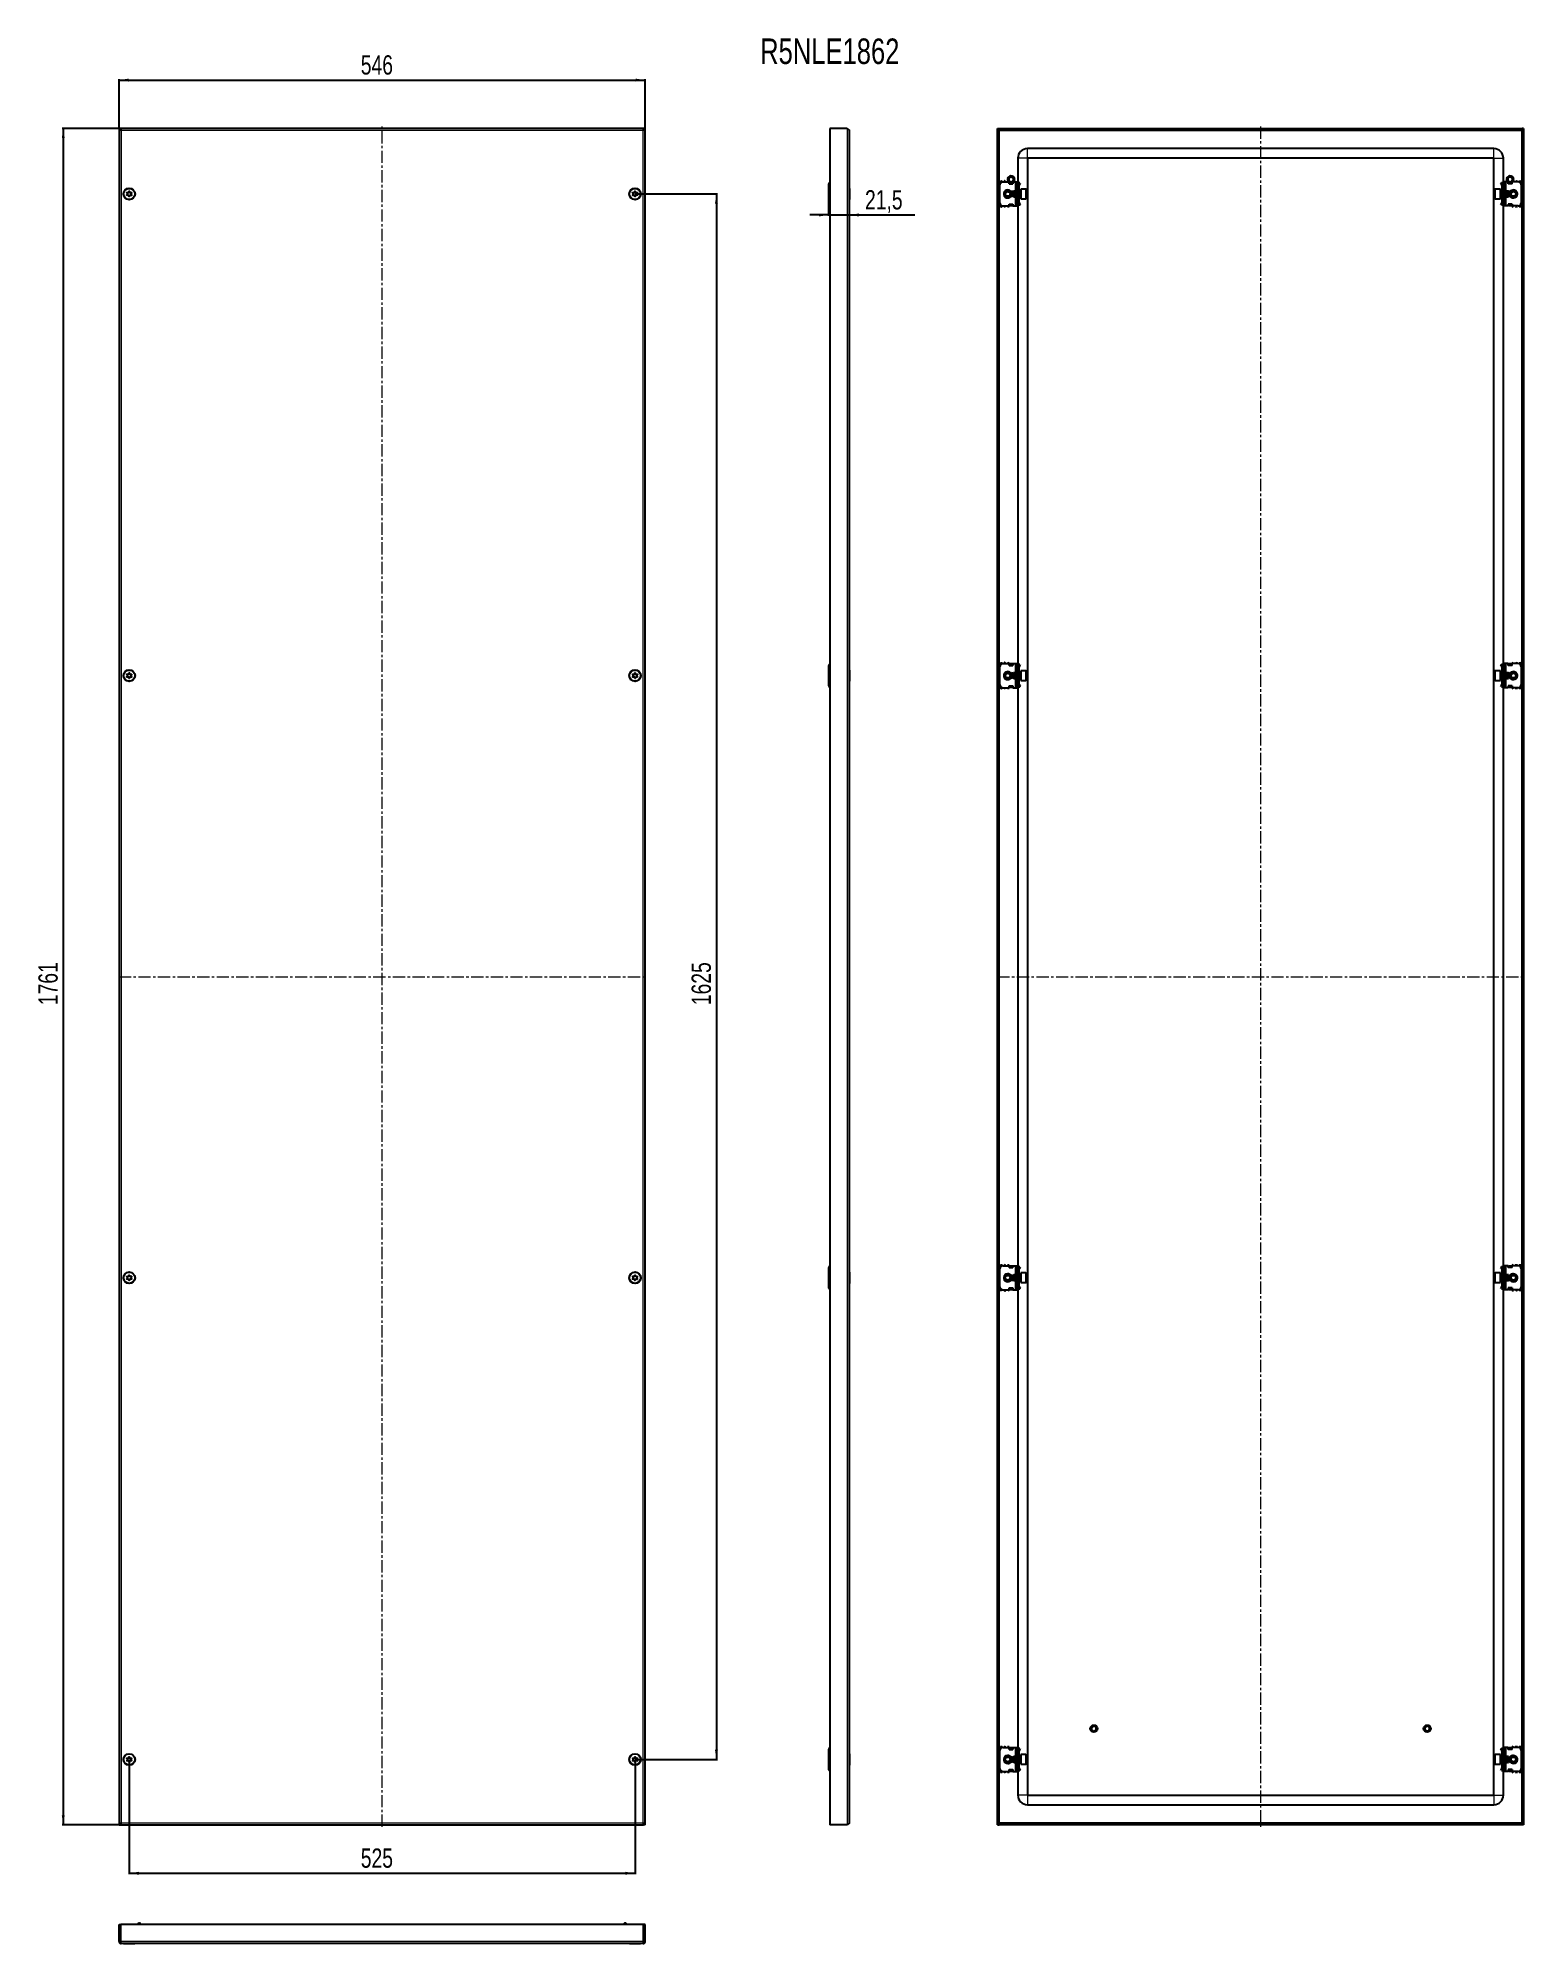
# Model space of a CAD drawing. Header units: millimetres. Extents: x -52 to 1490, y -693 to 1285.
import ezdxf

# ---------------------------------------------------------------- set-up
doc = ezdxf.new("R2010")
doc.units = ezdxf.units.MM
doc.linetypes.add('CENTERX2', pattern=[20.32, 12.7, -2.54, 2.54, -2.54])
doc.layers.add('FORMAT', color=7, linetype='Continuous')
doc.styles.add('SLDTEXTSTYLE0', font='TXT', dxfattribs={"width": 0.75})
doc.dimstyles.new('SLDDIMSTYLE0', dxfattribs={"dimtxt": 20, "dimasz": 10, "dimexe": 0, "dimexo": 0.0625, "dimgap": 5, "dimtad": 2, "dimdec": 1, "dimrnd": 1e-09, "dimzin": 12, "dimdsep": 46, "dimtxsty": 'SLDTEXTSTYLE0', "dimsah": 1, "dimcen": 0.09, "dimadec": 0, "dimazin": 3, "dimtfac": 1, "dimtofl": 0, "dimtmove": 0, "dimatfit": 3, "dimfxl": 0, "dimfrac": 2, "dimtolj": 1, "dimtzin": 12, "dimarcsym": 0})
doc.dimstyles.new('SLDDIMSTYLE1', dxfattribs={"dimtxt": 20, "dimasz": 10, "dimexe": 0, "dimexo": 0.0625, "dimgap": 5, "dimtad": 2, "dimdec": 1, "dimrnd": 1e-09, "dimzin": 12, "dimdsep": 46, "dimtxsty": 'SLDTEXTSTYLE0', "dimsah": 1, "dimcen": 0.09, "dimadec": 0, "dimazin": 3, "dimtfac": 1, "dimtmove": 0, "dimatfit": 0, "dimfxl": 0, "dimfrac": 2, "dimtolj": 1, "dimtzin": 12, "dimarcsym": 0})

msp = doc.modelspace()

# ---------------------------------------------------------------- texts
at = {"layer": 'FORMAT', "insert": (697.45, 1285.04), "char_height": 26.458, "attachment_point": 1, "style": 'SLDTEXTSTYLE0'}
msp.add_mtext('R5NLE1862', dxfattribs=at)

# ---------------------------------------------------------------- blocks, each defined once
blk = doc.blocks.new('_D')
at = {"layer": 'FORMAT'}
for p, q in [((32.1, 1191.7), (32.1, 1242.9)), ((32.1, 1241.9), (578.1, 1241.9)), ((578.1, 1191.7), (578.1, 1242.9))]:
    blk.add_line(p, q, dxfattribs=at)
for points in [[(32.1, 1241.9), (42.1, 1240.3), (42.1, 1243.4)], [(578.1, 1241.9), (568.1, 1243.4), (568.1, 1240.3)]]:
    blk.add_solid(points, dxfattribs=at)
at = {"layer": 'FORMAT', "insert": (282.9, 1267.6), "char_height": 20, "attachment_point": 1, "style": 'SLDTEXTSTYLE0'}
blk.add_mtext('546', dxfattribs=at)
blk = doc.blocks.new('_D_1')
at = {"layer": 'FORMAT'}
for p, q in [((33.8, 1191.7), (-26.9, 1191.7)), ((-25.9, 1191.7), (-25.9, -569.3)), ((33.8, -569.3), (-26.9, -569.3))]:
    blk.add_line(p, q, dxfattribs=at)
for points in [[(-25.9, 1191.7), (-27.4, 1181.7), (-24.4, 1181.7)], [(-25.9, -569.3), (-24.4, -559.3), (-27.4, -559.3)]]:
    blk.add_solid(points, dxfattribs=at)
at = {"layer": 'FORMAT', "insert": (-51.7, 281.6), "char_height": 20, "attachment_point": 1, "rotation": 90, "style": 'SLDTEXTSTYLE0'}
blk.add_mtext('1761', dxfattribs=at)
blk = doc.blocks.new('_D_2')
at = {"layer": 'FORMAT'}
for p, q in [((567.6, 1123.7), (653.1, 1123.7)), ((652.1, 1123.7), (652.1, -501.3)), ((567.6, -501.3), (653.1, -501.3))]:
    blk.add_line(p, q, dxfattribs=at)
for points in [[(652.1, 1123.7), (650.6, 1113.7), (653.6, 1113.7)], [(652.1, -501.3), (653.6, -491.3), (650.6, -491.3)]]:
    blk.add_solid(points, dxfattribs=at)
at = {"layer": 'FORMAT', "insert": (626.3, 281.6), "char_height": 20, "attachment_point": 1, "rotation": 90, "style": 'SLDTEXTSTYLE0'}
blk.add_mtext('1625', dxfattribs=at)
blk = doc.blocks.new('_D_3')
at = {"layer": 'FORMAT'}
for p, q in [((42.6, -501.3), (42.6, -620.5)), ((567.6, -501.3), (567.6, -620.5)), ((42.6, -619.5), (567.6, -619.5))]:
    blk.add_line(p, q, dxfattribs=at)
for points in [[(42.6, -619.5), (52.6, -621), (52.6, -617.9)], [(567.6, -619.5), (557.6, -617.9), (557.6, -621)]]:
    blk.add_solid(points, dxfattribs=at)
at = {"layer": 'FORMAT', "insert": (282.9, -593.7), "char_height": 20, "attachment_point": 1, "style": 'SLDTEXTSTYLE0'}
blk.add_mtext('525', dxfattribs=at)
blk = doc.blocks.new('_D_4')
at = {"layer": 'FORMAT'}
for p, q in [((768.4, 1114.2), (768.4, 1100.9)), ((768.4, 1101.9), (749.1, 1101.9)), ((768.4, 1101.9), (789.9, 1101.9)), ((789.9, 1101.9), (858, 1101.9))]:
    blk.add_line(p, q, dxfattribs=at)
for points in [[(768.4, 1101.9), (758.4, 1103.4), (758.4, 1100.3)], [(789.9, 1101.9), (799.9, 1100.3), (799.9, 1103.4)]]:
    blk.add_solid(points, dxfattribs=at)
at = {"layer": 'FORMAT', "insert": (806.3, 1127.6), "char_height": 20, "attachment_point": 1, "style": 'SLDTEXTSTYLE0'}
blk.add_mtext('21,5', dxfattribs=at)

# ---------------------------------------------------------------- dimensions: what is measured, and where the dimension line sits
at = {"layer": 'FORMAT'}
for base, p1, p2, dimstyle, picture, middle in [((578.1, 1241.85), (32.1, 1191.69), (578.1, 1191.69), 'SLDDIMSTYLE0', '_D', (305.1, 1241.85)), ((789.88, 1101.85), (768.38, 1114.19), (789.88, 1189.59), 'SLDDIMSTYLE1', '_D_4', (832.13, 1101.85)), ((567.6, -619.48), (42.6, -501.31), (567.6, -501.31), 'SLDDIMSTYLE0', '_D_3', (305.1, -619.48))]:
    dim = msp.add_linear_dim(base=base, p1=p1, p2=p2, dimstyle=dimstyle, dxfattribs=at)
    dim.commit()
    dim.dimension.update_dxf_attribs({"geometry": picture, "text_midpoint": middle, "dimtype": 160})
for base, p1, p2, picture, middle in [((-25.91, -569.31), (33.8, 1191.69), (33.8, -569.31), '_D_1', (-25.91, 311.19)), ((652.1, -501.31), (567.6, 1123.69), (567.6, -501.31), '_D_2', (652.1, 311.19))]:
    dim = msp.add_linear_dim(base=base, p1=p1, p2=p2, angle=90, dimstyle='SLDDIMSTYLE0', dxfattribs=at)
    dim.commit()
    dim.dimension.update_dxf_attribs({"geometry": picture, "text_midpoint": middle, "dimtype": 160})

# ---------------------------------------------------------------- linework, layer by layer
at = {"color": 7, "linetype": 'Continuous', "lineweight": 25}
for p, q in [((32.1, 1191.69), (33.6, 1191.69)), ((32.1, 1191.69), (32.1, -569.31)), ((576.4, 1191.69), (33.8, 1191.69)), ((33.8, 1190.56), (33.8, 1191.69)), ((576.4, 1191.69), (576.4, 1190.56)), ((578.1, 1191.69), (576.6, 1191.69)), ((578.1, -569.31), (578.1, 1191.69)), ((769.88, 1191.69), (769.88, -569.31)), ((787.78, 1191.69), (769.88, 1191.69)), ((789.88, 1189.59), (789.88, -567.21)), ((943.91, -569.31), (943.91, 1191.69)), ((943.91, 1191.69), (945.41, 1191.69)), ((945.41, -569.31), (945.41, 1191.69)), ((945.61, 1190.19), (945.61, 1191.69)), ((945.61, 1191.69), (1488.21, 1191.69)), ((945.61, 1190.19), (1488.21, 1190.19)), ((1488.05, 1190.19), (1487.81, 1189.59)), ((1488.21, 1190.19), (1488.21, 1191.69)), ((1489.91, 1191.69), (1488.41, 1191.69)), ((1488.41, 1191.69), (1488.41, -569.31)), ((1489.91, 1191.69), (1489.91, -569.31)), ((1458.91, 1170.69), (974.91, 1170.69)), ((964.91, 1160.69), (964.91, 1136.19)), ((974.91, 1160.69), (974.91, -538.31)), ((1458.91, 1160.69), (974.91, 1160.69)), ((1458.91, -538.31), (1458.91, 1160.69)), ((1468.91, 1136.19), (1468.91, 1160.69)), ((768.38, 1133.19), (768.38, 1114.19)), ((790.13, 1129.47), (789.88, 1129.47)), ((790.13, 1129.47), (790.13, 1128.75)), ((790.13, 1128.75), (790.13, 1117.9)), ((946.41, 1114.19), (946.41, 1133.19)), ((947.41, 1136.44), (947.41, 1135.42)), ((949.41, 1136.19), (955.91, 1136.19)), ((954.91, 1138.78), (954.93, 1139.03)), ((954.91, 1138.57), (954.93, 1138.81)), ((954.91, 1138.78), (954.91, 1138.73)), ((954.91, 1138.57), (954.91, 1138.53)), ((954.92, 1138.99), (954.92, 1138.94)), ((954.92, 1138.38), (954.93, 1138.33)), ((954.95, 1139.19), (954.94, 1139.14)), ((954.95, 1138.19), (954.96, 1138.14)), ((954.99, 1139.39), (954.98, 1139.34)), ((954.98, 1138), (955, 1137.96)), ((954.99, 1139.39), (955.07, 1139.62)), ((955.04, 1139.58), (955.03, 1139.53)), ((955.03, 1137.82), (955.05, 1137.78)), ((955.09, 1137.65), (955.09, 1137.64)), ((955.68, 1136.67), (955.71, 1136.64)), ((955.81, 1136.54), (955.85, 1136.5)), ((955.91, 1134.19), (955.91, 1136.19)), ((956.11, 1135.4), (955.91, 1135.51)), ((955.91, 1134.19), (959.91, 1134.19)), ((955.96, 1136.4), (956, 1136.37)), ((956.11, 1134.19), (956.11, 1135.4)), ((956.13, 1136.27), (956.17, 1136.24)), ((956.16, 1135.81), (956.5, 1136.05)), ((956.66, 1135.81), (956.16, 1135.45)), ((956.16, 1135.45), (956.16, 1135.81)), ((956.16, 1134.54), (956.16, 1135.45)), ((956.16, 1134.19), (956.16, 1134.54)), ((956.28, 1141.21), (956.48, 1141.32)), ((956.3, 1136.15), (956.34, 1136.13)), ((956.47, 1136.05), (956.33, 1136.17)), ((956.46, 1141.31), (956.41, 1141.29)), ((956.46, 1141.24), (956.41, 1141.29)), ((956.46, 1141.31), (956.68, 1141.39)), ((956.47, 1136.05), (956.48, 1136.16)), ((956.47, 1136.05), (956.52, 1136.03)), ((956.64, 1141.41), (956.6, 1141.39)), ((956.66, 1135.81), (957.06, 1135.81)), ((956.83, 1141.49), (956.79, 1141.47)), ((957.01, 1135.87), (956.79, 1135.9)), ((956.83, 1141.49), (957.06, 1141.56)), ((956.83, 1135.89), (956.87, 1135.87)), ((957.02, 1141.55), (956.98, 1141.54)), ((957.01, 1135.82), (957.05, 1135.81)), ((957.21, 1141.61), (957.17, 1141.59)), ((957.19, 1135.77), (957.23, 1135.76)), ((958.1, 1141.68), (957.36, 1141.61)), ((958.35, 1135.72), (958.17, 1135.7)), ((958.5, 1135.75), (958.55, 1135.76)), ((958.88, 1135.85), (958.69, 1135.81)), ((958.74, 1135.81), (959.16, 1135.81)), ((959.66, 1135.45), (959.16, 1135.81)), ((959.25, 1136.09), (959.66, 1135.81)), ((959.6, 1141.16), (959.56, 1141.19)), ((959.66, 1135.81), (959.66, 1135.45)), ((959.91, 1135.51), (959.66, 1135.37)), ((959.66, 1135.45), (959.66, 1134.54)), ((959.66, 1134.54), (959.66, 1134.19)), ((959.77, 1141.04), (959.73, 1141.07)), ((959.92, 1140.91), (959.89, 1140.94)), ((959.91, 1134.19), (959.91, 1136.19)), ((959.91, 1136.19), (962.41, 1136.19)), ((960.17, 1136.72), (960.01, 1136.59)), ((960.07, 1140.77), (960.03, 1140.8)), ((960.14, 1136.75), (960.03, 1136.56)), ((960.07, 1140.77), (960.18, 1140.63)), ((960.18, 1140.64), (960.16, 1140.66)), ((960.2, 1139.55), (960.36, 1139.14)), ((960.68, 1137.57), (960.57, 1137.38)), ((960.69, 1137.57), (960.59, 1137.39)), ((960.74, 1137.71), (960.75, 1137.75)), ((960.8, 1137.89), (960.81, 1137.93)), ((960.9, 1138.49), (960.84, 1138.18)), ((960.84, 1138.08), (960.85, 1138.13)), ((960.88, 1138.28), (960.88, 1138.33)), ((960.9, 1138.49), (960.9, 1138.54)), ((960.91, 1138.69), (960.91, 1138.68)), ((963.41, 1127.69), (961.91, 1127.69)), ((961.91, 1119.69), (961.91, 1127.69)), ((962.41, 1136.19), (963.91, 1136.19)), ((963.91, 1136.19), (965.91, 1136.19)), ((963.91, 1133.19), (963.91, 1136.19)), ((963.91, 1114.19), (963.91, 1133.19)), ((964.91, 1114.19), (964.91, 1133.19)), ((965.91, 1136.19), (965.91, 1135.42)), ((965.91, 1135.42), (965.91, 1111.95)), ((965.91, 1135.1), (966.11, 1134.89)), ((966.41, 1132.44), (965.91, 1132.44)), ((965.91, 1128.94), (965.91, 1132.44)), ((966.41, 1128.94), (965.91, 1128.94)), ((966.41, 1134.19), (966.41, 1133.73)), ((966.41, 1128.94), (966.41, 1132.44)), ((966.41, 1126.69), (966.41, 1128.94)), ((966.49, 1133.85), (967.47, 1134.83)), ((966.84, 1133.5), (966.49, 1133.85)), ((966.84, 1133.5), (967.82, 1134.47)), ((967.47, 1134.83), (967.82, 1134.47)), ((973.31, 1128.69), (967.91, 1128.69)), ((967.91, 1128.69), (967.91, 1120.99)), ((973.91, 1128.09), (973.91, 1121.32)), ((1459.91, 1119.29), (1459.91, 1128.09)), ((1465.91, 1128.69), (1460.51, 1128.69)), ((1465.91, 1118.69), (1465.91, 1128.69)), ((1466.34, 1134.83), (1465.99, 1134.47)), ((1466.97, 1133.5), (1465.99, 1134.47)), ((1467.32, 1133.85), (1466.34, 1134.83)), ((1466.97, 1133.5), (1467.32, 1133.85)), ((1467.41, 1134.19), (1467.41, 1133.79)), ((1467.41, 1132.44), (1467.91, 1132.44)), ((1467.41, 1132.44), (1467.41, 1128.94)), ((1467.91, 1128.94), (1467.41, 1128.94)), ((1467.41, 1128.94), (1467.41, 1126.69)), ((1467.7, 1134.89), (1467.91, 1135.1)), ((1467.91, 1136.19), (1469.91, 1136.19)), ((1467.91, 1135.42), (1467.91, 1136.19)), ((1467.91, 1111.95), (1467.91, 1135.42)), ((1467.91, 1132.44), (1467.91, 1128.94)), ((1468.91, 1133.19), (1468.91, 1114.19)), ((1469.91, 1136.19), (1469.91, 1133.19)), ((1471.41, 1136.19), (1469.91, 1136.19)), ((1469.91, 1133.19), (1469.91, 1114.19)), ((1471.91, 1127.69), (1470.41, 1127.69)), ((1473.91, 1136.19), (1471.41, 1136.19)), ((1471.91, 1127.69), (1471.91, 1119.69)), ((1472.91, 1138.78), (1472.93, 1139.03)), ((1472.91, 1138.57), (1472.93, 1138.81)), ((1472.91, 1138.78), (1472.91, 1138.73)), ((1472.91, 1138.57), (1472.91, 1138.53)), ((1472.92, 1138.99), (1472.92, 1138.94)), ((1472.92, 1138.38), (1472.93, 1138.33)), ((1472.95, 1139.19), (1472.94, 1139.14)), ((1472.95, 1138.19), (1472.96, 1138.14)), ((1472.99, 1139.39), (1472.98, 1139.34)), ((1472.98, 1138), (1473, 1137.96)), ((1472.99, 1139.39), (1473.07, 1139.62)), ((1473.04, 1139.58), (1473.03, 1139.53)), ((1473.03, 1137.82), (1473.05, 1137.78)), ((1473.09, 1137.65), (1473.09, 1137.64)), ((1473.68, 1136.67), (1473.71, 1136.64)), ((1473.81, 1136.54), (1473.85, 1136.5)), ((1473.83, 1140.85), (1473.99, 1140.99)), ((1473.91, 1134.19), (1473.91, 1136.19)), ((1474.16, 1135.37), (1473.91, 1135.51)), ((1477.91, 1134.19), (1473.91, 1134.19)), ((1473.96, 1136.4), (1474, 1136.37)), ((1474.13, 1136.27), (1474.17, 1136.24)), ((1474.16, 1135.81), (1474.5, 1136.05)), ((1474.66, 1135.81), (1474.16, 1135.45)), ((1474.16, 1135.45), (1474.16, 1135.81)), ((1474.16, 1134.54), (1474.16, 1135.45)), ((1474.16, 1134.19), (1474.16, 1134.54)), ((1474.28, 1141.21), (1474.48, 1141.32)), ((1474.3, 1136.15), (1474.34, 1136.13)), ((1474.47, 1136.05), (1474.33, 1136.17)), ((1474.46, 1141.31), (1474.41, 1141.29)), ((1474.46, 1141.24), (1474.41, 1141.29)), ((1474.46, 1141.31), (1474.68, 1141.39)), ((1474.47, 1136.05), (1474.48, 1136.16)), ((1474.47, 1136.05), (1474.52, 1136.03)), ((1474.64, 1141.41), (1474.6, 1141.39)), ((1474.66, 1135.81), (1475.05, 1135.81)), ((1474.83, 1141.49), (1474.79, 1141.47)), ((1475.01, 1135.87), (1474.79, 1135.9)), ((1475.01, 1135.82), (1474.81, 1135.93)), ((1474.83, 1135.89), (1474.87, 1135.87)), ((1475.02, 1141.55), (1474.98, 1141.54)), ((1475.01, 1135.82), (1475.05, 1135.81)), ((1475.21, 1141.61), (1475.17, 1141.59)), ((1475.19, 1135.77), (1475.23, 1135.76)), ((1476.1, 1141.68), (1475.36, 1141.61)), ((1476.35, 1135.72), (1476.17, 1135.7)), ((1476.5, 1135.75), (1476.55, 1135.76)), ((1476.74, 1135.81), (1477.16, 1135.81)), ((1477.66, 1135.45), (1477.16, 1135.81)), ((1477.25, 1136.09), (1477.66, 1135.81)), ((1477.6, 1141.16), (1477.56, 1141.19)), ((1477.66, 1135.81), (1477.66, 1135.45)), ((1477.66, 1135.45), (1477.66, 1134.54)), ((1477.66, 1134.54), (1477.66, 1134.19)), ((1477.91, 1135.51), (1477.71, 1135.4)), ((1477.71, 1135.4), (1477.71, 1134.19)), ((1477.77, 1141.04), (1477.73, 1141.07)), ((1477.92, 1140.91), (1477.89, 1140.94)), ((1477.91, 1134.19), (1477.91, 1136.19)), ((1484.41, 1136.19), (1477.91, 1136.19)), ((1478.17, 1136.72), (1478.01, 1136.59)), ((1478.07, 1140.77), (1478.03, 1140.8)), ((1478.07, 1140.77), (1478.18, 1140.63)), ((1478.18, 1140.64), (1478.16, 1140.66)), ((1478.2, 1139.55), (1478.36, 1139.14)), ((1478.68, 1137.57), (1478.57, 1137.38)), ((1478.69, 1137.57), (1478.59, 1137.39)), ((1478.74, 1137.71), (1478.75, 1137.75)), ((1478.8, 1137.89), (1478.81, 1137.93)), ((1478.9, 1138.49), (1478.84, 1138.18)), ((1478.84, 1138.08), (1478.85, 1138.13)), ((1478.88, 1138.28), (1478.88, 1138.33)), ((1478.9, 1138.49), (1478.9, 1138.54)), ((1478.91, 1138.69), (1478.91, 1138.68)), ((1486.41, 1135.42), (1486.41, 1136.44)), ((1487.41, 1133.19), (1487.41, 1114.19)), ((789.88, 1117.9), (790.13, 1117.9)), ((947.41, 1111.95), (947.41, 1110.94)), ((949.41, 1111.19), (955.91, 1111.19)), ((955.41, 1111.19), (955.41, 1110.94)), ((955.91, 1113.19), (955.91, 1111.19)), ((955.91, 1113.19), (959.91, 1113.19)), ((955.91, 1111.3), (956.11, 1111.3)), ((956.11, 1111.3), (956.11, 1113.19)), ((956.16, 1112.83), (956.16, 1113.19)), ((956.16, 1111.92), (956.16, 1112.83)), ((956.16, 1111.56), (956.16, 1111.92)), ((956.16, 1111.92), (956.66, 1111.56)), ((956.66, 1111.21), (956.16, 1111.56)), ((956.66, 1111.56), (956.66, 1111.21)), ((959.16, 1111.56), (956.66, 1111.56)), ((959.16, 1111.21), (956.66, 1111.21)), ((958.46, 1126.69), (957.91, 1126.13)), ((957.91, 1126.13), (957.91, 1122.37)), ((957.91, 1122.37), (957.91, 1121.24)), ((957.91, 1121.24), (958.46, 1120.69)), ((958.52, 1126.69), (958.46, 1126.69)), ((958.46, 1126.69), (958.46, 1122.07)), ((958.46, 1122.07), (958.46, 1120.69)), ((958.46, 1120.69), (958.52, 1120.69)), ((958.91, 1126.13), (958.52, 1126.69)), ((958.52, 1126.69), (958.52, 1126.21)), ((958.52, 1126.21), (958.52, 1120.69)), ((958.52, 1120.69), (958.91, 1121.24)), ((959.29, 1126.69), (958.91, 1126.13)), ((958.91, 1126.13), (958.91, 1125.75)), ((958.91, 1125.75), (958.91, 1121.24)), ((958.91, 1121.24), (959.29, 1120.69)), ((959.16, 1111.56), (959.66, 1111.92)), ((959.16, 1111.21), (959.16, 1111.56)), ((959.66, 1111.56), (959.16, 1111.21)), ((959.52, 1126.69), (959.29, 1126.69)), ((959.29, 1126.69), (959.29, 1126.21)), ((959.29, 1126.21), (959.29, 1120.69)), ((959.29, 1120.69), (959.52, 1120.69)), ((959.91, 1126.13), (959.52, 1126.69)), ((959.52, 1126.69), (959.52, 1126.21)), ((959.52, 1126.21), (959.52, 1120.69)), ((959.52, 1120.69), (959.91, 1121.24)), ((959.66, 1113.19), (959.66, 1112.83)), ((959.66, 1112.83), (959.66, 1111.92)), ((959.66, 1111.92), (959.66, 1111.56)), ((960.29, 1126.69), (959.91, 1126.13)), ((959.91, 1126.13), (959.91, 1125.75)), ((959.91, 1125.75), (959.91, 1121.24)), ((959.91, 1121.24), (960.29, 1120.69)), ((959.91, 1113.19), (959.91, 1111.19)), ((959.91, 1111.19), (962.41, 1111.19)), ((960.52, 1126.69), (960.29, 1126.69)), ((960.29, 1126.69), (960.29, 1126.21)), ((960.29, 1126.21), (960.29, 1120.69)), ((960.29, 1120.69), (960.52, 1120.69)), ((960.91, 1126.13), (960.52, 1126.69)), ((960.52, 1126.69), (960.52, 1126.21)), ((960.52, 1126.21), (960.52, 1120.69)), ((960.52, 1120.69), (960.91, 1121.24)), ((961.29, 1126.69), (960.91, 1126.13)), ((960.91, 1126.13), (960.91, 1125.75)), ((960.91, 1125.75), (960.91, 1121.24)), ((960.91, 1121.24), (961.29, 1120.69)), ((961.52, 1126.69), (961.29, 1126.69)), ((961.29, 1126.69), (961.29, 1126.21)), ((961.29, 1126.21), (961.29, 1120.69)), ((961.29, 1120.69), (961.52, 1120.69)), ((961.91, 1126.13), (961.52, 1126.69)), ((961.52, 1126.69), (961.52, 1126.21)), ((961.52, 1126.21), (961.52, 1120.69)), ((961.52, 1120.69), (961.91, 1121.24)), ((961.91, 1119.69), (963.41, 1119.69)), ((962.41, 1111.19), (963.91, 1111.19)), ((963.91, 1111.19), (963.91, 1114.19)), ((965.91, 1111.19), (963.91, 1111.19)), ((964.91, 1111.19), (964.91, 636.19)), ((966.29, 1126.69), (965.91, 1126.13)), ((965.91, 1121.24), (966.29, 1120.69)), ((965.91, 1118.44), (966.41, 1118.44)), ((965.91, 1114.94), (965.91, 1118.44)), ((966.41, 1114.94), (965.91, 1114.94)), ((966.11, 1112.48), (965.91, 1112.27)), ((965.91, 1111.95), (965.91, 1111.19)), ((966.52, 1126.69), (966.29, 1126.69)), ((966.29, 1126.69), (966.29, 1126.21)), ((966.29, 1126.21), (966.29, 1120.69)), ((966.29, 1120.69), (966.52, 1120.69)), ((966.41, 1118.44), (966.41, 1120.69)), ((966.41, 1114.94), (966.41, 1118.44)), ((966.41, 1113.19), (966.41, 1113.58)), ((966.84, 1113.88), (966.49, 1113.52)), ((966.49, 1113.52), (967.47, 1112.55)), ((966.91, 1126.13), (966.52, 1126.69)), ((966.52, 1126.69), (966.52, 1126.21)), ((966.52, 1126.21), (966.52, 1120.69)), ((966.52, 1120.69), (966.91, 1121.24)), ((966.84, 1113.88), (967.82, 1112.9)), ((967.29, 1126.69), (966.91, 1126.13)), ((966.91, 1126.13), (966.91, 1125.75)), ((966.91, 1125.75), (966.91, 1121.24)), ((966.91, 1121.24), (967.29, 1120.69)), ((967.66, 1126.69), (967.29, 1126.69)), ((967.29, 1126.69), (967.29, 1126.21)), ((967.29, 1126.21), (967.29, 1120.69)), ((967.29, 1120.69), (967.66, 1120.69)), ((967.47, 1112.55), (967.82, 1112.9)), ((967.91, 1120.99), (967.91, 1118.69)), ((967.91, 1118.69), (973.31, 1118.69)), ((973.91, 1121.32), (973.91, 1119.29)), ((1460.51, 1118.69), (1465.91, 1118.69)), ((1466.97, 1113.88), (1465.99, 1112.9)), ((1466.34, 1112.55), (1465.99, 1112.9)), ((1466.52, 1126.69), (1466.16, 1126.69)), ((1466.16, 1120.69), (1466.52, 1120.69)), ((1467.32, 1113.52), (1466.34, 1112.55)), ((1466.91, 1126.13), (1466.52, 1126.69)), ((1466.52, 1126.21), (1466.52, 1126.69)), ((1466.52, 1120.69), (1466.52, 1126.21)), ((1466.52, 1120.69), (1466.91, 1121.24)), ((1467.29, 1126.69), (1466.91, 1126.13)), ((1466.91, 1125.75), (1466.91, 1126.13)), ((1466.91, 1121.24), (1466.91, 1125.75)), ((1466.91, 1121.24), (1467.29, 1120.69)), ((1466.97, 1113.88), (1467.32, 1113.52)), ((1467.52, 1126.69), (1467.29, 1126.69)), ((1467.29, 1126.21), (1467.29, 1126.69)), ((1467.29, 1120.69), (1467.29, 1126.21)), ((1467.29, 1120.69), (1467.52, 1120.69)), ((1467.41, 1120.69), (1467.41, 1118.44)), ((1467.41, 1118.44), (1467.91, 1118.44)), ((1467.41, 1118.44), (1467.41, 1114.94)), ((1467.41, 1114.94), (1467.91, 1114.94)), ((1467.41, 1113.19), (1467.41, 1113.65)), ((1467.91, 1126.13), (1467.52, 1126.69)), ((1467.52, 1126.21), (1467.52, 1126.69)), ((1467.52, 1120.69), (1467.52, 1126.21)), ((1467.52, 1120.69), (1467.91, 1121.24)), ((1467.91, 1112.27), (1467.7, 1112.48)), ((1467.91, 1118.44), (1467.91, 1114.94)), ((1467.91, 1111.19), (1467.91, 1111.95)), ((1469.91, 1111.19), (1467.91, 1111.19)), ((1468.91, 636.19), (1468.91, 1111.19)), ((1469.91, 1114.19), (1469.91, 1111.19)), ((1471.41, 1111.19), (1469.91, 1111.19)), ((1470.41, 1119.69), (1471.91, 1119.69)), ((1473.91, 1111.19), (1471.41, 1111.19)), ((1472.29, 1126.69), (1471.91, 1126.13)), ((1471.91, 1121.24), (1472.29, 1120.69)), ((1472.52, 1126.69), (1472.29, 1126.69)), ((1472.29, 1126.21), (1472.29, 1126.69)), ((1472.29, 1120.69), (1472.29, 1126.21)), ((1472.29, 1120.69), (1472.52, 1120.69)), ((1472.91, 1126.13), (1472.52, 1126.69)), ((1472.52, 1126.21), (1472.52, 1126.69)), ((1472.52, 1120.69), (1472.52, 1126.21)), ((1472.52, 1120.69), (1472.91, 1121.24)), ((1473.29, 1126.69), (1472.91, 1126.13)), ((1472.91, 1125.75), (1472.91, 1126.13)), ((1472.91, 1121.24), (1472.91, 1125.75)), ((1472.91, 1121.24), (1473.29, 1120.69)), ((1473.52, 1126.69), (1473.29, 1126.69)), ((1473.29, 1126.21), (1473.29, 1126.69)), ((1473.29, 1120.69), (1473.29, 1126.21)), ((1473.29, 1120.69), (1473.52, 1120.69)), ((1473.91, 1126.13), (1473.52, 1126.69)), ((1473.52, 1126.21), (1473.52, 1126.69)), ((1473.52, 1120.69), (1473.52, 1126.21)), ((1473.52, 1120.69), (1473.91, 1121.24)), ((1474.29, 1126.69), (1473.91, 1126.13)), ((1473.91, 1125.75), (1473.91, 1126.13)), ((1473.91, 1121.24), (1473.91, 1125.75)), ((1473.91, 1121.24), (1474.29, 1120.69)), ((1477.91, 1113.19), (1473.91, 1113.19)), ((1473.91, 1113.19), (1473.91, 1111.19)), ((1474.16, 1112.83), (1474.16, 1113.19)), ((1474.16, 1111.92), (1474.16, 1112.83)), ((1474.16, 1111.92), (1474.66, 1111.56)), ((1474.16, 1111.56), (1474.16, 1111.92)), ((1474.66, 1111.21), (1474.16, 1111.56)), ((1474.52, 1126.69), (1474.29, 1126.69)), ((1474.29, 1126.21), (1474.29, 1126.69)), ((1474.29, 1120.69), (1474.29, 1126.21)), ((1474.29, 1120.69), (1474.52, 1120.69)), ((1474.91, 1126.13), (1474.52, 1126.69)), ((1474.52, 1126.21), (1474.52, 1126.69)), ((1474.52, 1120.69), (1474.52, 1126.21)), ((1474.52, 1120.69), (1474.91, 1121.24)), ((1477.16, 1111.56), (1474.66, 1111.56)), ((1474.66, 1111.56), (1474.66, 1111.21)), ((1477.16, 1111.21), (1474.66, 1111.21)), ((1475.29, 1126.69), (1474.91, 1126.13)), ((1474.91, 1125.75), (1474.91, 1126.13)), ((1474.91, 1121.24), (1474.91, 1125.75)), ((1474.91, 1121.24), (1475.29, 1120.69)), ((1475.35, 1126.69), (1475.29, 1126.69)), ((1475.29, 1126.21), (1475.29, 1126.69)), ((1475.29, 1120.69), (1475.29, 1126.21)), ((1475.29, 1120.69), (1475.35, 1120.69)), ((1475.91, 1126.13), (1475.35, 1126.69)), ((1475.35, 1120.69), (1475.35, 1126.69)), ((1475.35, 1120.69), (1475.91, 1121.24)), ((1475.91, 1121.24), (1475.91, 1126.13)), ((1477.16, 1111.56), (1477.66, 1111.92)), ((1477.16, 1111.21), (1477.16, 1111.56)), ((1477.66, 1111.56), (1477.16, 1111.21)), ((1477.66, 1113.19), (1477.66, 1112.83)), ((1477.66, 1112.83), (1477.66, 1111.92)), ((1477.66, 1111.92), (1477.66, 1111.56)), ((1477.71, 1113.19), (1477.71, 1111.3)), ((1477.71, 1111.3), (1477.91, 1111.3)), ((1477.91, 1113.19), (1477.91, 1111.19)), ((1484.41, 1111.19), (1477.91, 1111.19)), ((1478.41, 1110.94), (1478.41, 1111.19)), ((1486.41, 1110.94), (1486.41, 1111.95)), ((768.38, 633.19), (768.38, 614.19)), ((946.41, 614.19), (946.41, 633.19)), ((947.41, 636.44), (947.41, 635.42)), ((949.41, 636.19), (955.91, 636.19)), ((955.41, 636.44), (955.41, 636.19)), ((955.91, 634.19), (955.91, 636.19)), ((956.11, 636.07), (955.91, 636.07)), ((955.91, 634.19), (959.91, 634.19)), ((956.11, 634.19), (956.11, 636.07)), ((956.16, 635.81), (956.66, 636.16)), ((956.66, 635.81), (956.16, 635.45)), ((956.16, 635.45), (956.16, 635.81)), ((956.16, 634.54), (956.16, 635.45)), ((956.16, 634.19), (956.16, 634.54)), ((956.66, 636.16), (956.66, 635.81)), ((956.66, 636.16), (959.16, 636.16)), ((956.66, 635.81), (959.16, 635.81)), ((959.16, 635.81), (959.16, 636.16)), ((959.16, 636.16), (959.66, 635.81)), ((959.66, 635.45), (959.16, 635.81)), ((959.66, 635.81), (959.66, 635.45)), ((959.66, 635.45), (959.66, 634.54)), ((959.66, 634.54), (959.66, 634.19)), ((959.91, 634.19), (959.91, 636.19)), ((959.91, 636.19), (962.41, 636.19)), ((962.41, 636.19), (963.91, 636.19)), ((963.91, 636.19), (965.91, 636.19)), ((963.91, 633.19), (963.91, 636.19)), ((963.91, 614.19), (963.91, 633.19)), ((964.91, 614.19), (964.91, 633.19)), ((965.91, 636.19), (965.91, 635.42)), ((965.91, 635.42), (965.91, 611.95)), ((965.91, 635.1), (966.11, 634.89)), ((966.41, 634.19), (966.41, 633.73)), ((966.49, 633.85), (967.47, 634.83)), ((966.84, 633.5), (966.49, 633.85)), ((966.84, 633.5), (967.82, 634.47)), ((967.47, 634.83), (967.82, 634.47)), ((1466.34, 634.83), (1465.99, 634.47)), ((1466.97, 633.5), (1465.99, 634.47)), ((1467.32, 633.85), (1466.34, 634.83)), ((1466.97, 633.5), (1467.32, 633.85)), ((1467.41, 634.19), (1467.41, 633.79)), ((1467.7, 634.89), (1467.91, 635.1)), ((1467.91, 636.19), (1469.91, 636.19)), ((1467.91, 635.42), (1467.91, 636.19)), ((1467.91, 611.95), (1467.91, 635.42)), ((1468.91, 633.19), (1468.91, 614.19)), ((1469.91, 636.19), (1469.91, 633.19)), ((1471.41, 636.19), (1469.91, 636.19)), ((1469.91, 633.19), (1469.91, 614.19)), ((1473.91, 636.19), (1471.41, 636.19)), ((1473.91, 634.19), (1473.91, 636.19)), ((1477.91, 634.19), (1473.91, 634.19)), ((1474.16, 635.81), (1474.66, 636.16)), ((1474.66, 635.81), (1474.16, 635.45)), ((1474.16, 635.45), (1474.16, 635.81)), ((1474.16, 634.54), (1474.16, 635.45)), ((1474.16, 634.19), (1474.16, 634.54)), ((1474.66, 636.16), (1474.66, 635.81)), ((1474.66, 636.16), (1477.16, 636.16)), ((1474.66, 635.81), (1477.16, 635.81)), ((1477.16, 635.81), (1477.16, 636.16)), ((1477.16, 636.16), (1477.66, 635.81)), ((1477.66, 635.45), (1477.16, 635.81)), ((1477.66, 635.81), (1477.66, 635.45)), ((1477.66, 635.45), (1477.66, 634.54)), ((1477.66, 634.54), (1477.66, 634.19)), ((1477.71, 636.07), (1477.71, 634.19)), ((1477.91, 636.07), (1477.71, 636.07)), ((1477.91, 634.19), (1477.91, 636.19)), ((1484.41, 636.19), (1477.91, 636.19)), ((1478.41, 636.19), (1478.41, 636.44)), ((1486.41, 635.42), (1486.41, 636.44)), ((1487.41, 633.19), (1487.41, 614.19)), ((790.13, 629.47), (789.88, 629.47)), ((789.88, 617.9), (790.13, 617.9)), ((790.13, 629.47), (790.13, 628.75)), ((790.13, 628.75), (790.13, 617.9)), ((958.46, 626.69), (957.91, 626.13)), ((957.91, 626.13), (957.91, 622.37)), ((957.91, 622.37), (957.91, 621.24)), ((957.91, 621.24), (958.46, 620.69)), ((958.52, 626.69), (958.46, 626.69)), ((958.46, 626.69), (958.46, 622.07)), ((958.46, 622.07), (958.46, 620.69)), ((958.46, 620.69), (958.52, 620.69)), ((958.91, 626.13), (958.52, 626.69)), ((958.52, 626.69), (958.52, 626.21)), ((958.52, 626.21), (958.52, 620.69)), ((958.52, 620.69), (958.91, 621.24)), ((959.29, 626.69), (958.91, 626.13)), ((958.91, 626.13), (958.91, 625.75)), ((958.91, 625.75), (958.91, 621.24)), ((958.91, 621.24), (959.29, 620.69)), ((959.52, 626.69), (959.29, 626.69)), ((959.29, 626.69), (959.29, 626.21)), ((959.29, 626.21), (959.29, 620.69)), ((959.29, 620.69), (959.52, 620.69)), ((959.91, 626.13), (959.52, 626.69)), ((959.52, 626.69), (959.52, 626.21)), ((959.52, 626.21), (959.52, 620.69)), ((959.52, 620.69), (959.91, 621.24)), ((960.29, 626.69), (959.91, 626.13)), ((959.91, 626.13), (959.91, 625.75)), ((959.91, 625.75), (959.91, 621.24)), ((959.91, 621.24), (960.29, 620.69)), ((960.52, 626.69), (960.29, 626.69)), ((960.29, 626.69), (960.29, 626.21)), ((960.29, 626.21), (960.29, 620.69)), ((960.29, 620.69), (960.52, 620.69)), ((960.91, 626.13), (960.52, 626.69)), ((960.52, 626.69), (960.52, 626.21)), ((960.52, 626.21), (960.52, 620.69)), ((960.52, 620.69), (960.91, 621.24)), ((961.29, 626.69), (960.91, 626.13)), ((960.91, 626.13), (960.91, 625.75)), ((960.91, 625.75), (960.91, 621.24)), ((960.91, 621.24), (961.29, 620.69)), ((961.52, 626.69), (961.29, 626.69)), ((961.29, 626.69), (961.29, 626.21)), ((961.29, 626.21), (961.29, 620.69)), ((961.29, 620.69), (961.52, 620.69)), ((961.91, 626.13), (961.52, 626.69)), ((961.52, 626.69), (961.52, 626.21)), ((961.52, 626.21), (961.52, 620.69)), ((961.52, 620.69), (961.91, 621.24)), ((963.41, 627.69), (961.91, 627.69)), ((961.91, 619.69), (961.91, 627.69)), ((961.91, 619.69), (963.41, 619.69)), ((963.91, 611.19), (963.91, 614.19)), ((966.41, 632.44), (965.91, 632.44)), ((965.91, 628.94), (965.91, 632.44)), ((966.41, 628.94), (965.91, 628.94)), ((966.29, 626.69), (965.91, 626.13)), ((965.91, 621.24), (966.29, 620.69)), ((965.91, 618.44), (966.41, 618.44)), ((965.91, 614.94), (965.91, 618.44)), ((966.41, 614.94), (965.91, 614.94)), ((966.52, 626.69), (966.29, 626.69)), ((966.29, 626.69), (966.29, 626.21)), ((966.29, 626.21), (966.29, 620.69)), ((966.29, 620.69), (966.52, 620.69)), ((966.41, 628.94), (966.41, 632.44)), ((966.41, 626.69), (966.41, 628.94)), ((966.41, 618.44), (966.41, 620.69)), ((966.41, 614.94), (966.41, 618.44)), ((966.41, 613.19), (966.41, 613.58)), ((966.84, 613.88), (966.49, 613.52)), ((966.49, 613.52), (967.47, 612.55)), ((966.91, 626.13), (966.52, 626.69)), ((966.52, 626.69), (966.52, 626.21)), ((966.52, 626.21), (966.52, 620.69)), ((966.52, 620.69), (966.91, 621.24)), ((966.84, 613.88), (967.82, 612.9)), ((967.29, 626.69), (966.91, 626.13)), ((966.91, 626.13), (966.91, 625.75)), ((966.91, 625.75), (966.91, 621.24)), ((966.91, 621.24), (967.29, 620.69)), ((967.66, 626.69), (967.29, 626.69)), ((967.29, 626.69), (967.29, 626.21)), ((967.29, 626.21), (967.29, 620.69)), ((967.29, 620.69), (967.66, 620.69)), ((973.31, 628.69), (967.91, 628.69)), ((967.91, 628.69), (967.91, 620.99)), ((967.91, 620.99), (967.91, 618.69)), ((967.91, 618.69), (973.31, 618.69)), ((973.91, 628.09), (973.91, 621.32)), ((973.91, 621.32), (973.91, 619.29)), ((1459.91, 619.29), (1459.91, 628.09)), ((1465.91, 628.69), (1460.51, 628.69)), ((1460.51, 618.69), (1465.91, 618.69)), ((1465.91, 618.69), (1465.91, 628.69)), ((1466.97, 613.88), (1465.99, 612.9)), ((1466.52, 626.69), (1466.16, 626.69)), ((1466.16, 620.69), (1466.52, 620.69)), ((1467.32, 613.52), (1466.34, 612.55)), ((1466.91, 626.13), (1466.52, 626.69)), ((1466.52, 626.21), (1466.52, 626.69)), ((1466.52, 620.69), (1466.52, 626.21)), ((1466.52, 620.69), (1466.91, 621.24)), ((1467.29, 626.69), (1466.91, 626.13)), ((1466.91, 625.75), (1466.91, 626.13)), ((1466.91, 621.24), (1466.91, 625.75)), ((1466.91, 621.24), (1467.29, 620.69)), ((1466.97, 613.88), (1467.32, 613.52)), ((1467.52, 626.69), (1467.29, 626.69)), ((1467.29, 626.21), (1467.29, 626.69)), ((1467.29, 620.69), (1467.29, 626.21)), ((1467.29, 620.69), (1467.52, 620.69)), ((1467.41, 632.44), (1467.91, 632.44)), ((1467.41, 632.44), (1467.41, 628.94)), ((1467.91, 628.94), (1467.41, 628.94)), ((1467.41, 628.94), (1467.41, 626.69)), ((1467.41, 620.69), (1467.41, 618.44)), ((1467.41, 618.44), (1467.91, 618.44)), ((1467.41, 618.44), (1467.41, 614.94)), ((1467.41, 614.94), (1467.91, 614.94)), ((1467.41, 613.19), (1467.41, 613.65)), ((1467.91, 626.13), (1467.52, 626.69)), ((1467.52, 626.21), (1467.52, 626.69)), ((1467.52, 620.69), (1467.52, 626.21)), ((1467.52, 620.69), (1467.91, 621.24)), ((1467.91, 632.44), (1467.91, 628.94)), ((1467.91, 618.44), (1467.91, 614.94)), ((1469.91, 614.19), (1469.91, 611.19)), ((1471.91, 627.69), (1470.41, 627.69)), ((1470.41, 619.69), (1471.91, 619.69)), ((1471.91, 627.69), (1471.91, 619.69)), ((1472.29, 626.69), (1471.91, 626.13)), ((1471.91, 621.24), (1472.29, 620.69)), ((1472.52, 626.69), (1472.29, 626.69)), ((1472.29, 626.21), (1472.29, 626.69)), ((1472.29, 620.69), (1472.29, 626.21)), ((1472.29, 620.69), (1472.52, 620.69)), ((1472.91, 626.13), (1472.52, 626.69)), ((1472.52, 626.21), (1472.52, 626.69)), ((1472.52, 620.69), (1472.52, 626.21)), ((1472.52, 620.69), (1472.91, 621.24)), ((1473.29, 626.69), (1472.91, 626.13)), ((1472.91, 625.75), (1472.91, 626.13)), ((1472.91, 621.24), (1472.91, 625.75)), ((1472.91, 621.24), (1473.29, 620.69)), ((1473.52, 626.69), (1473.29, 626.69)), ((1473.29, 626.21), (1473.29, 626.69)), ((1473.29, 620.69), (1473.29, 626.21)), ((1473.29, 620.69), (1473.52, 620.69)), ((1473.91, 626.13), (1473.52, 626.69)), ((1473.52, 626.21), (1473.52, 626.69)), ((1473.52, 620.69), (1473.52, 626.21)), ((1473.52, 620.69), (1473.91, 621.24)), ((1474.29, 626.69), (1473.91, 626.13)), ((1473.91, 625.75), (1473.91, 626.13)), ((1473.91, 621.24), (1473.91, 625.75)), ((1473.91, 621.24), (1474.29, 620.69)), ((1474.52, 626.69), (1474.29, 626.69)), ((1474.29, 626.21), (1474.29, 626.69)), ((1474.29, 620.69), (1474.29, 626.21)), ((1474.29, 620.69), (1474.52, 620.69)), ((1474.91, 626.13), (1474.52, 626.69)), ((1474.52, 626.21), (1474.52, 626.69)), ((1474.52, 620.69), (1474.52, 626.21)), ((1474.52, 620.69), (1474.91, 621.24)), ((1475.29, 626.69), (1474.91, 626.13)), ((1474.91, 625.75), (1474.91, 626.13)), ((1474.91, 621.24), (1474.91, 625.75)), ((1474.91, 621.24), (1475.29, 620.69)), ((1475.35, 626.69), (1475.29, 626.69)), ((1475.29, 626.21), (1475.29, 626.69)), ((1475.29, 620.69), (1475.29, 626.21)), ((1475.29, 620.69), (1475.35, 620.69)), ((1475.91, 626.13), (1475.35, 626.69)), ((1475.35, 620.69), (1475.35, 626.69)), ((1475.35, 620.69), (1475.91, 621.24)), ((1475.91, 621.24), (1475.91, 626.13)), ((947.41, 611.95), (947.41, 610.94)), ((949.41, 611.19), (955.91, 611.19)), ((955.41, 611.19), (955.41, 610.94)), ((955.91, 613.19), (955.91, 611.19)), ((955.91, 613.19), (959.91, 613.19)), ((955.91, 611.3), (956.11, 611.3)), ((956.11, 611.3), (956.11, 613.19)), ((956.16, 612.83), (956.16, 613.19)), ((956.16, 611.92), (956.16, 612.83)), ((956.16, 611.92), (956.66, 611.56)), ((956.16, 611.56), (956.16, 611.92)), ((956.66, 611.21), (956.16, 611.56)), ((959.16, 611.56), (956.66, 611.56)), ((956.66, 611.56), (956.66, 611.21)), ((959.16, 611.21), (956.66, 611.21)), ((959.16, 611.56), (959.66, 611.92)), ((959.16, 611.21), (959.16, 611.56)), ((959.66, 611.56), (959.16, 611.21)), ((959.66, 613.19), (959.66, 612.83)), ((959.66, 612.83), (959.66, 611.92)), ((959.66, 611.92), (959.66, 611.56)), ((959.91, 613.19), (959.91, 611.19)), ((959.91, 611.19), (962.41, 611.19)), ((962.41, 611.19), (963.91, 611.19)), ((965.91, 611.19), (963.91, 611.19)), ((964.91, 611.19), (964.91, 11.19)), ((966.11, 612.48), (965.91, 612.27)), ((965.91, 611.95), (965.91, 611.19)), ((967.47, 612.55), (967.82, 612.9)), ((1466.34, 612.55), (1465.99, 612.9)), ((1467.91, 612.27), (1467.7, 612.48)), ((1467.91, 611.19), (1467.91, 611.95)), ((1469.91, 611.19), (1467.91, 611.19)), ((1468.91, 11.19), (1468.91, 611.19)), ((1471.41, 611.19), (1469.91, 611.19)), ((1473.91, 611.19), (1471.41, 611.19)), ((1477.91, 613.19), (1473.91, 613.19)), ((1473.91, 613.19), (1473.91, 611.19)), ((1474.16, 612.83), (1474.16, 613.19)), ((1474.16, 611.92), (1474.16, 612.83)), ((1474.16, 611.92), (1474.66, 611.56)), ((1474.16, 611.56), (1474.16, 611.92)), ((1474.66, 611.21), (1474.16, 611.56)), ((1477.16, 611.56), (1474.66, 611.56)), ((1474.66, 611.56), (1474.66, 611.21)), ((1477.16, 611.21), (1474.66, 611.21)), ((1477.16, 611.56), (1477.66, 611.92)), ((1477.16, 611.21), (1477.16, 611.56)), ((1477.66, 611.56), (1477.16, 611.21)), ((1477.66, 613.19), (1477.66, 612.83)), ((1477.66, 612.83), (1477.66, 611.92)), ((1477.66, 611.92), (1477.66, 611.56)), ((1477.71, 613.19), (1477.71, 611.3)), ((1477.71, 611.3), (1477.91, 611.3)), ((1477.91, 613.19), (1477.91, 611.19)), ((1484.41, 611.19), (1477.91, 611.19)), ((1478.41, 610.94), (1478.41, 611.19)), ((1486.41, 610.94), (1486.41, 611.95)), ((768.38, 8.19), (768.38, -10.81)), ((790.13, 4.47), (789.88, 4.47)), ((790.13, 4.47), (790.13, -7.1)), ((946.41, -10.81), (946.41, 8.19)), ((947.41, 11.44), (947.41, 10.42)), ((949.41, 11.19), (955.91, 11.19)), ((955.41, 11.44), (955.41, 11.19)), ((955.91, 9.19), (955.91, 11.19)), ((956.11, 11.07), (955.91, 11.07)), ((955.91, 9.19), (959.91, 9.19)), ((956.11, 9.19), (956.11, 11.07)), ((956.16, 10.81), (956.66, 11.16)), ((956.66, 10.81), (956.16, 10.45)), ((956.16, 10.45), (956.16, 10.81)), ((956.16, 9.54), (956.16, 10.45)), ((956.16, 9.19), (956.16, 9.54)), ((956.66, 11.16), (956.66, 10.81)), ((956.66, 11.16), (959.16, 11.16)), ((956.66, 10.81), (959.16, 10.81)), ((958.46, 1.69), (957.91, 1.13)), ((957.91, 1.13), (957.91, -3.76)), ((958.52, 1.69), (958.46, 1.69)), ((958.46, 1.69), (958.46, -4.31)), ((958.91, 1.13), (958.52, 1.69)), ((958.52, 1.69), (958.52, -3.84)), ((959.29, 1.69), (958.91, 1.13)), ((958.91, 1.13), (958.91, -3.37)), ((959.16, 10.81), (959.16, 11.16)), ((959.16, 11.16), (959.66, 10.81)), ((959.66, 10.45), (959.16, 10.81)), ((959.52, 1.69), (959.29, 1.69)), ((959.29, 1.69), (959.29, -3.84)), ((959.91, 1.13), (959.52, 1.69)), ((959.52, 1.69), (959.52, -3.84)), ((959.66, 10.81), (959.66, 10.45)), ((959.66, 10.45), (959.66, 9.54)), ((959.66, 9.54), (959.66, 9.19)), ((959.91, 9.19), (959.91, 11.19)), ((959.91, 11.19), (962.41, 11.19)), ((960.29, 1.69), (959.91, 1.13)), ((959.91, 1.13), (959.91, -3.37)), ((960.52, 1.69), (960.29, 1.69)), ((960.29, 1.69), (960.29, -3.84)), ((960.91, 1.13), (960.52, 1.69)), ((960.52, 1.69), (960.52, -3.84)), ((961.29, 1.69), (960.91, 1.13)), ((960.91, 1.13), (960.91, -3.37)), ((961.52, 1.69), (961.29, 1.69)), ((961.29, 1.69), (961.29, -3.84)), ((961.91, 1.13), (961.52, 1.69)), ((961.52, 1.69), (961.52, -3.84)), ((963.41, 2.69), (961.91, 2.69)), ((961.91, -5.31), (961.91, 2.69)), ((962.41, 11.19), (963.91, 11.19)), ((963.91, 11.19), (965.91, 11.19)), ((963.91, 8.19), (963.91, 11.19)), ((963.91, -10.81), (963.91, 8.19)), ((964.91, -10.81), (964.91, 8.19)), ((965.91, 11.19), (965.91, 10.42)), ((965.91, 10.42), (965.91, -13.05)), ((965.91, 10.1), (966.11, 9.89)), ((966.41, 7.44), (965.91, 7.44)), ((965.91, 3.94), (965.91, 7.44)), ((966.41, 3.94), (965.91, 3.94)), ((966.29, 1.69), (965.91, 1.13)), ((966.52, 1.69), (966.29, 1.69)), ((966.29, 1.69), (966.29, -3.84)), ((966.41, 9.19), (966.41, 8.73)), ((966.41, 3.94), (966.41, 7.44)), ((966.41, 1.69), (966.41, 3.94)), ((966.49, 8.85), (967.47, 9.83)), ((966.84, 8.5), (966.49, 8.85)), ((966.91, 1.13), (966.52, 1.69)), ((966.52, 1.69), (966.52, -3.84)), ((966.84, 8.5), (967.82, 9.47)), ((967.29, 1.69), (966.91, 1.13)), ((966.91, 1.13), (966.91, -3.37)), ((967.66, 1.69), (967.29, 1.69)), ((967.29, 1.69), (967.29, -3.84)), ((967.47, 9.83), (967.82, 9.47)), ((973.31, 3.69), (967.91, 3.69)), ((967.91, 3.69), (967.91, -6.31)), ((973.91, 3.09), (973.91, -5.71)), ((1459.91, 1.06), (1459.91, 3.09)), ((1459.91, -5.71), (1459.91, 1.06)), ((1465.91, 3.69), (1460.51, 3.69)), ((1465.91, 1.38), (1465.91, 3.69)), ((1465.91, -6.31), (1465.91, 1.38)), ((1466.34, 9.83), (1465.99, 9.47)), ((1466.97, 8.5), (1465.99, 9.47)), ((1466.52, 1.69), (1466.16, 1.69)), ((1467.32, 8.85), (1466.34, 9.83)), ((1466.91, 1.13), (1466.52, 1.69)), ((1466.52, -3.84), (1466.52, 1.69)), ((1467.29, 1.69), (1466.91, 1.13)), ((1466.91, -3.37), (1466.91, 1.13)), ((1466.97, 8.5), (1467.32, 8.85)), ((1467.52, 1.69), (1467.29, 1.69)), ((1467.29, -3.84), (1467.29, 1.69)), ((1467.41, 9.19), (1467.41, 8.79)), ((1467.41, 7.44), (1467.91, 7.44)), ((1467.41, 7.44), (1467.41, 3.94)), ((1467.91, 3.94), (1467.41, 3.94)), ((1467.41, 3.94), (1467.41, 1.69)), ((1467.91, 1.13), (1467.52, 1.69)), ((1467.52, -3.84), (1467.52, 1.69)), ((1467.7, 9.89), (1467.91, 10.1)), ((1467.91, 11.19), (1469.91, 11.19)), ((1467.91, 10.42), (1467.91, 11.19)), ((1467.91, -13.05), (1467.91, 10.42)), ((1467.91, 7.44), (1467.91, 3.94)), ((1468.91, 8.19), (1468.91, -10.81)), ((1469.91, 11.19), (1469.91, 8.19)), ((1471.41, 11.19), (1469.91, 11.19)), ((1469.91, 8.19), (1469.91, -10.81)), ((1471.91, 2.69), (1470.41, 2.69)), ((1473.91, 11.19), (1471.41, 11.19)), ((1471.91, 2.69), (1471.91, -5.31)), ((1472.29, 1.69), (1471.91, 1.13)), ((1472.52, 1.69), (1472.29, 1.69)), ((1472.29, -3.84), (1472.29, 1.69)), ((1472.91, 1.13), (1472.52, 1.69)), ((1472.52, -3.84), (1472.52, 1.69)), ((1473.29, 1.69), (1472.91, 1.13)), ((1472.91, -3.37), (1472.91, 1.13)), ((1473.52, 1.69), (1473.29, 1.69)), ((1473.29, -3.84), (1473.29, 1.69)), ((1473.91, 1.13), (1473.52, 1.69)), ((1473.52, -3.84), (1473.52, 1.69)), ((1473.91, 9.19), (1473.91, 11.19)), ((1477.91, 9.19), (1473.91, 9.19)), ((1474.29, 1.69), (1473.91, 1.13)), ((1473.91, -3.37), (1473.91, 1.13)), ((1474.16, 10.81), (1474.66, 11.16)), ((1474.66, 10.81), (1474.16, 10.45)), ((1474.16, 10.45), (1474.16, 10.81)), ((1474.16, 9.54), (1474.16, 10.45)), ((1474.16, 9.19), (1474.16, 9.54)), ((1474.52, 1.69), (1474.29, 1.69)), ((1474.29, -3.84), (1474.29, 1.69)), ((1474.91, 1.13), (1474.52, 1.69)), ((1474.52, -3.84), (1474.52, 1.69)), ((1474.66, 11.16), (1474.66, 10.81)), ((1474.66, 11.16), (1477.16, 11.16)), ((1474.66, 10.81), (1477.16, 10.81)), ((1475.29, 1.69), (1474.91, 1.13)), ((1474.91, -3.37), (1474.91, 1.13)), ((1475.35, 1.69), (1475.29, 1.69)), ((1475.29, -3.84), (1475.29, 1.69)), ((1475.91, 1.13), (1475.35, 1.69)), ((1475.35, 0.3), (1475.35, 1.69)), ((1475.35, -4.31), (1475.35, 0.3)), ((1475.91, 0), (1475.91, 1.13)), ((1475.91, -3.76), (1475.91, 0)), ((1477.16, 10.81), (1477.16, 11.16)), ((1477.16, 11.16), (1477.66, 10.81)), ((1477.66, 10.45), (1477.16, 10.81)), ((1477.66, 10.81), (1477.66, 10.45)), ((1477.66, 10.45), (1477.66, 9.54)), ((1477.66, 9.54), (1477.66, 9.19)), ((1477.71, 11.07), (1477.71, 9.19)), ((1477.91, 11.07), (1477.71, 11.07)), ((1477.91, 9.19), (1477.91, 11.19)), ((1484.41, 11.19), (1477.91, 11.19)), ((1478.41, 11.19), (1478.41, 11.44)), ((1486.41, 10.42), (1486.41, 11.44)), ((1487.41, 8.19), (1487.41, -10.81)), ((789.88, -7.1), (790.13, -7.1)), ((947.41, -13.05), (947.41, -14.06)), ((949.41, -13.81), (955.91, -13.81)), ((955.41, -13.81), (955.41, -14.06)), ((955.91, -11.81), (955.91, -13.81)), ((955.91, -11.81), (959.91, -11.81)), ((955.91, -13.7), (956.11, -13.7)), ((956.11, -13.7), (956.11, -11.81)), ((956.16, -12.17), (956.16, -11.81)), ((956.16, -13.08), (956.16, -12.17)), ((956.16, -13.08), (956.66, -13.44)), ((956.16, -13.44), (956.16, -13.08)), ((956.66, -13.79), (956.16, -13.44)), ((959.16, -13.44), (956.66, -13.44)), ((956.66, -13.44), (956.66, -13.79)), ((959.16, -13.79), (956.66, -13.79)), ((957.91, -3.76), (958.46, -4.31)), ((958.46, -4.31), (958.52, -4.31)), ((958.52, -4.31), (958.91, -3.76)), ((958.52, -3.84), (958.52, -4.31)), ((958.91, -3.37), (958.91, -3.76)), ((958.91, -3.76), (959.29, -4.31)), ((959.16, -13.44), (959.66, -13.08)), ((959.16, -13.79), (959.16, -13.44)), ((959.66, -13.44), (959.16, -13.79)), ((959.29, -3.84), (959.29, -4.31)), ((959.29, -4.31), (959.52, -4.31)), ((959.52, -4.31), (959.91, -3.76)), ((959.52, -3.84), (959.52, -4.31)), ((959.66, -11.81), (959.66, -12.17)), ((959.66, -12.17), (959.66, -13.08)), ((959.66, -13.08), (959.66, -13.44)), ((959.91, -3.37), (959.91, -3.76)), ((959.91, -3.76), (960.29, -4.31)), ((959.91, -11.81), (959.91, -13.81)), ((959.91, -13.81), (962.41, -13.81)), ((960.29, -3.84), (960.29, -4.31)), ((960.29, -4.31), (960.52, -4.31)), ((960.52, -4.31), (960.91, -3.76)), ((960.52, -3.84), (960.52, -4.31)), ((960.91, -3.37), (960.91, -3.76)), ((960.91, -3.76), (961.29, -4.31)), ((961.29, -3.84), (961.29, -4.31)), ((961.29, -4.31), (961.52, -4.31)), ((961.52, -4.31), (961.91, -3.76)), ((961.52, -3.84), (961.52, -4.31)), ((961.91, -5.31), (963.41, -5.31)), ((962.41, -13.81), (963.91, -13.81)), ((963.91, -13.81), (963.91, -10.81)), ((965.91, -13.81), (963.91, -13.81)), ((964.91, -13.81), (964.91, -488.81)), ((965.91, -3.76), (966.29, -4.31)), ((965.91, -10.06), (965.91, -6.56)), ((965.91, -6.56), (966.41, -6.56)), ((966.41, -10.06), (965.91, -10.06)), ((966.11, -12.52), (965.91, -12.73)), ((965.91, -13.05), (965.91, -13.81)), ((966.29, -3.84), (966.29, -4.31)), ((966.29, -4.31), (966.52, -4.31)), ((966.41, -6.56), (966.41, -4.31)), ((966.41, -10.06), (966.41, -6.56)), ((966.41, -11.81), (966.41, -11.42)), ((966.84, -11.12), (966.49, -11.48)), ((966.49, -11.48), (967.47, -12.45)), ((966.52, -4.31), (966.91, -3.76)), ((966.52, -3.84), (966.52, -4.31)), ((966.84, -11.12), (967.82, -12.1)), ((966.91, -3.37), (966.91, -3.76)), ((966.91, -3.76), (967.29, -4.31)), ((967.29, -3.84), (967.29, -4.31)), ((967.29, -4.31), (967.66, -4.31)), ((967.47, -12.45), (967.82, -12.1)), ((967.91, -6.31), (973.31, -6.31)), ((1460.51, -6.31), (1465.91, -6.31)), ((1466.97, -11.12), (1465.99, -12.1)), ((1466.34, -12.45), (1465.99, -12.1)), ((1466.16, -4.31), (1466.52, -4.31)), ((1467.32, -11.48), (1466.34, -12.45)), ((1466.52, -4.31), (1466.91, -3.76)), ((1466.52, -4.31), (1466.52, -3.84)), ((1466.91, -3.76), (1466.91, -3.37)), ((1466.91, -3.76), (1467.29, -4.31)), ((1466.97, -11.12), (1467.32, -11.48)), ((1467.29, -4.31), (1467.29, -3.84)), ((1467.29, -4.31), (1467.52, -4.31)), ((1467.41, -4.31), (1467.41, -6.56)), ((1467.41, -6.56), (1467.91, -6.56)), ((1467.41, -6.56), (1467.41, -10.06)), ((1467.41, -10.06), (1467.91, -10.06)), ((1467.41, -11.81), (1467.41, -11.35)), ((1467.52, -4.31), (1467.91, -3.76)), ((1467.52, -4.31), (1467.52, -3.84)), ((1467.91, -12.73), (1467.7, -12.52)), ((1467.91, -6.56), (1467.91, -10.06)), ((1467.91, -13.81), (1467.91, -13.05)), ((1469.91, -13.81), (1467.91, -13.81)), ((1468.91, -488.81), (1468.91, -13.81)), ((1469.91, -10.81), (1469.91, -13.81)), ((1471.41, -13.81), (1469.91, -13.81)), ((1470.41, -5.31), (1471.91, -5.31)), ((1473.91, -13.81), (1471.41, -13.81)), ((1471.91, -3.76), (1472.29, -4.31)), ((1472.29, -4.31), (1472.29, -3.84)), ((1472.29, -4.31), (1472.52, -4.31)), ((1472.52, -4.31), (1472.91, -3.76)), ((1472.52, -4.31), (1472.52, -3.84)), ((1472.91, -3.76), (1472.91, -3.37)), ((1472.91, -3.76), (1473.29, -4.31)), ((1473.29, -4.31), (1473.29, -3.84)), ((1473.29, -4.31), (1473.52, -4.31)), ((1473.52, -4.31), (1473.91, -3.76)), ((1473.52, -4.31), (1473.52, -3.84)), ((1473.91, -3.76), (1473.91, -3.37)), ((1473.91, -3.76), (1474.29, -4.31)), ((1477.91, -11.81), (1473.91, -11.81)), ((1473.91, -11.81), (1473.91, -13.81)), ((1474.16, -12.17), (1474.16, -11.81)), ((1474.16, -13.08), (1474.16, -12.17)), ((1474.16, -13.08), (1474.66, -13.44)), ((1474.16, -13.44), (1474.16, -13.08)), ((1474.66, -13.79), (1474.16, -13.44)), ((1474.29, -4.31), (1474.29, -3.84)), ((1474.29, -4.31), (1474.52, -4.31)), ((1474.52, -4.31), (1474.91, -3.76)), ((1474.52, -4.31), (1474.52, -3.84)), ((1477.16, -13.44), (1474.66, -13.44)), ((1474.66, -13.44), (1474.66, -13.79)), ((1477.16, -13.79), (1474.66, -13.79)), ((1474.91, -3.76), (1474.91, -3.37)), ((1474.91, -3.76), (1475.29, -4.31)), ((1475.29, -4.31), (1475.29, -3.84)), ((1475.29, -4.31), (1475.35, -4.31)), ((1475.35, -4.31), (1475.91, -3.76)), ((1477.16, -13.44), (1477.66, -13.08)), ((1477.16, -13.79), (1477.16, -13.44)), ((1477.66, -13.44), (1477.16, -13.79)), ((1477.66, -11.81), (1477.66, -12.17)), ((1477.66, -12.17), (1477.66, -13.08)), ((1477.66, -13.08), (1477.66, -13.44)), ((1477.71, -11.81), (1477.71, -13.7)), ((1477.71, -13.7), (1477.91, -13.7)), ((1477.91, -11.81), (1477.91, -13.81)), ((1484.41, -13.81), (1477.91, -13.81)), ((1478.41, -14.06), (1478.41, -13.81)), ((1486.41, -14.06), (1486.41, -13.05)), ((1040.91, -469.12), (1040.97, -468.81)), ((1040.91, -469.12), (1040.91, -469.17)), ((1040.91, -469.31), (1040.91, -469.31)), ((1040.93, -468.91), (1040.93, -468.96)), ((1040.97, -468.71), (1040.96, -468.76)), ((1041.01, -468.51), (1041, -468.56)), ((1041.07, -468.33), (1041.06, -468.38)), ((1041.12, -468.19), (1041.23, -468.01)), ((1041.14, -468.2), (1041.24, -468.01)), ((1041.61, -470.18), (1041.45, -469.77)), ((1041.74, -471.4), (1041.63, -471.26)), ((1041.63, -471.27), (1041.65, -471.29)), ((1041.64, -467.35), (1041.8, -467.22)), ((1041.67, -467.38), (1041.78, -467.19)), ((1041.74, -471.4), (1041.78, -471.43)), ((1041.89, -471.53), (1041.92, -471.57)), ((1042.04, -471.67), (1042.08, -471.7)), ((1042.21, -471.79), (1042.25, -471.82)), ((1042.37, -466.74), (1042.64, -466.62)), ((1043.31, -466.37), (1043.26, -466.38)), ((1043.46, -466.35), (1043.64, -466.33)), ((1043.71, -472.31), (1044.45, -472.24)), ((1044.44, -466.36), (1044.4, -466.36)), ((1044.62, -466.4), (1044.58, -466.39)), ((1044.6, -472.23), (1044.64, -472.22)), ((1044.8, -466.45), (1044.76, -466.44)), ((1044.79, -472.18), (1044.83, -472.17)), ((1044.98, -466.51), (1044.94, -466.5)), ((1044.98, -472.12), (1045.03, -472.1)), ((1045.35, -471.94), (1045.13, -472.02)), ((1045.17, -472.03), (1045.21, -472.01)), ((1045.34, -466.68), (1045.3, -466.66)), ((1045.34, -466.68), (1045.33, -466.79)), ((1045.53, -471.84), (1045.33, -471.95)), ((1045.34, -466.68), (1045.48, -466.79)), ((1045.35, -471.87), (1045.4, -471.92)), ((1045.35, -471.94), (1045.4, -471.92)), ((1045.51, -466.78), (1045.47, -466.76)), ((1045.69, -466.9), (1045.64, -466.87)), ((1045.85, -467.03), (1045.81, -467)), ((1046, -467.16), (1045.96, -467.13)), ((1046.13, -467.3), (1046.1, -467.27)), ((1046.72, -468.28), (1046.72, -468.27)), ((1046.82, -470.02), (1046.75, -470.25)), ((1046.78, -468.45), (1046.77, -468.41)), ((1046.77, -470.21), (1046.78, -470.16)), ((1046.83, -468.63), (1046.82, -468.59)), ((1046.82, -470.02), (1046.83, -469.97)), ((1046.86, -468.81), (1046.86, -468.77)), ((1046.86, -469.82), (1046.87, -469.77)), ((1046.89, -469), (1046.88, -468.96)), ((1046.9, -469.2), (1046.88, -469.44)), ((1046.89, -469.61), (1046.89, -469.56)), ((1046.9, -469.2), (1046.9, -469.15)), ((1046.9, -469.41), (1046.91, -469.36)), ((1386.91, -469.12), (1386.97, -468.81)), ((1386.91, -469.12), (1386.91, -469.17)), ((1386.91, -469.31), (1386.91, -469.31)), ((1386.93, -468.91), (1386.93, -468.96)), ((1386.97, -468.71), (1386.96, -468.76)), ((1387.01, -468.51), (1387, -468.56)), ((1387.07, -468.33), (1387.06, -468.38)), ((1387.12, -468.19), (1387.23, -468.01)), ((1387.14, -468.2), (1387.24, -468.01)), ((1387.61, -470.18), (1387.45, -469.77)), ((1387.74, -471.4), (1387.63, -471.26)), ((1387.63, -471.27), (1387.65, -471.29)), ((1387.64, -467.35), (1387.8, -467.22)), ((1387.74, -471.4), (1387.78, -471.43)), ((1387.89, -471.53), (1387.92, -471.57)), ((1388.04, -471.67), (1388.08, -471.7)), ((1388.21, -471.79), (1388.25, -471.82)), ((1388.37, -466.74), (1388.64, -466.62)), ((1389.31, -466.37), (1389.26, -466.38)), ((1389.46, -466.35), (1389.64, -466.33)), ((1389.71, -472.31), (1390.45, -472.24)), ((1390.44, -466.36), (1390.4, -466.36)), ((1390.62, -466.4), (1390.58, -466.39)), ((1390.6, -472.23), (1390.64, -472.22)), ((1390.8, -466.45), (1390.76, -466.44)), ((1390.79, -472.18), (1390.83, -472.17)), ((1390.98, -466.51), (1390.94, -466.5)), ((1390.98, -472.12), (1391.03, -472.1)), ((1391.35, -471.94), (1391.13, -472.02)), ((1391.17, -472.03), (1391.21, -472.01)), ((1391.34, -466.68), (1391.3, -466.66)), ((1391.34, -466.68), (1391.33, -466.79)), ((1391.53, -471.84), (1391.33, -471.95)), ((1391.34, -466.68), (1391.48, -466.79)), ((1391.35, -471.87), (1391.4, -471.92)), ((1391.35, -471.94), (1391.4, -471.92)), ((1391.51, -466.78), (1391.47, -466.76)), ((1391.69, -466.9), (1391.64, -466.87)), ((1391.85, -467.03), (1391.81, -467)), ((1392, -467.16), (1391.96, -467.13)), ((1392.13, -467.3), (1392.1, -467.27)), ((1392.72, -468.28), (1392.72, -468.27)), ((1392.82, -470.02), (1392.75, -470.25)), ((1392.78, -468.45), (1392.77, -468.41)), ((1392.77, -470.21), (1392.78, -470.16)), ((1392.83, -468.63), (1392.82, -468.59)), ((1392.82, -470.02), (1392.83, -469.97)), ((1392.86, -468.81), (1392.86, -468.77)), ((1392.86, -469.82), (1392.87, -469.77)), ((1392.89, -469), (1392.88, -468.96)), ((1392.9, -469.2), (1392.88, -469.44)), ((1392.89, -469.61), (1392.89, -469.56)), ((1392.9, -469.2), (1392.9, -469.15)), ((1392.9, -469.41), (1392.91, -469.36)), ((768.38, -491.81), (768.38, -510.81)), ((946.41, -510.81), (946.41, -491.81)), ((947.41, -488.56), (947.41, -489.58)), ((949.41, -488.81), (955.91, -488.81)), ((955.41, -488.56), (955.41, -488.81)), ((955.91, -490.81), (955.91, -488.81)), ((956.11, -488.93), (955.91, -488.93)), ((955.91, -490.81), (959.91, -490.81)), ((956.11, -490.81), (956.11, -488.93)), ((956.16, -489.19), (956.66, -488.84)), ((956.66, -489.19), (956.16, -489.55)), ((956.16, -489.55), (956.16, -489.19)), ((956.16, -490.46), (956.16, -489.55)), ((956.16, -490.81), (956.16, -490.46)), ((956.66, -488.84), (956.66, -489.19)), ((956.66, -488.84), (959.16, -488.84)), ((956.66, -489.19), (959.16, -489.19)), ((959.16, -489.19), (959.16, -488.84)), ((959.16, -488.84), (959.66, -489.19)), ((959.66, -489.55), (959.16, -489.19)), ((959.66, -489.19), (959.66, -489.55)), ((959.66, -489.55), (959.66, -490.46)), ((959.66, -490.46), (959.66, -490.81)), ((959.91, -490.81), (959.91, -488.81)), ((959.91, -488.81), (962.41, -488.81)), ((962.41, -488.81), (963.91, -488.81)), ((963.91, -488.81), (965.91, -488.81)), ((963.91, -491.81), (963.91, -488.81)), ((963.91, -510.81), (963.91, -491.81)), ((964.91, -510.81), (964.91, -491.81)), ((965.91, -488.81), (965.91, -489.58)), ((965.91, -489.58), (965.91, -513.05)), ((965.91, -489.9), (966.11, -490.11)), ((966.41, -492.56), (965.91, -492.56)), ((965.91, -496.06), (965.91, -492.56)), ((966.41, -490.81), (966.41, -491.27)), ((966.41, -496.06), (966.41, -492.56)), ((966.49, -491.15), (967.47, -490.17)), ((966.84, -491.5), (966.49, -491.15)), ((966.84, -491.5), (967.82, -490.53)), ((967.47, -490.17), (967.82, -490.53)), ((1466.34, -490.17), (1465.99, -490.53)), ((1466.97, -491.5), (1465.99, -490.53)), ((1467.32, -491.15), (1466.34, -490.17)), ((1466.97, -491.5), (1467.32, -491.15)), ((1467.41, -490.81), (1467.41, -491.21)), ((1467.41, -492.56), (1467.91, -492.56)), ((1467.41, -492.56), (1467.41, -496.06)), ((1467.7, -490.11), (1467.91, -489.9)), ((1467.91, -488.81), (1469.91, -488.81)), ((1467.91, -489.58), (1467.91, -488.81)), ((1467.91, -513.05), (1467.91, -489.58)), ((1467.91, -492.56), (1467.91, -496.06)), ((1468.91, -491.81), (1468.91, -510.81)), ((1469.91, -488.81), (1469.91, -491.81)), ((1471.41, -488.81), (1469.91, -488.81)), ((1469.91, -491.81), (1469.91, -510.81)), ((1473.91, -488.81), (1471.41, -488.81)), ((1473.91, -490.81), (1473.91, -488.81)), ((1477.91, -490.81), (1473.91, -490.81)), ((1474.16, -489.19), (1474.66, -488.84)), ((1474.66, -489.19), (1474.16, -489.55)), ((1474.16, -489.55), (1474.16, -489.19)), ((1474.16, -490.46), (1474.16, -489.55)), ((1474.16, -490.81), (1474.16, -490.46)), ((1474.66, -488.84), (1474.66, -489.19)), ((1474.66, -488.84), (1477.16, -488.84)), ((1474.66, -489.19), (1477.16, -489.19)), ((1477.16, -489.19), (1477.16, -488.84)), ((1477.16, -488.84), (1477.66, -489.19)), ((1477.66, -489.55), (1477.16, -489.19)), ((1477.66, -489.19), (1477.66, -489.55)), ((1477.66, -489.55), (1477.66, -490.46)), ((1477.66, -490.46), (1477.66, -490.81)), ((1477.71, -488.93), (1477.71, -490.81)), ((1477.91, -488.93), (1477.71, -488.93)), ((1477.91, -490.81), (1477.91, -488.81)), ((1484.41, -488.81), (1477.91, -488.81)), ((1478.41, -488.81), (1478.41, -488.56)), ((1486.41, -489.58), (1486.41, -488.56)), ((1487.41, -491.81), (1487.41, -510.81)), ((790.13, -495.53), (789.88, -495.53)), ((789.88, -507.1), (790.13, -507.1)), ((790.13, -495.53), (790.13, -507.1)), ((947.41, -513.05), (947.41, -514.06)), ((949.41, -513.81), (955.91, -513.81)), ((955.41, -513.81), (955.41, -514.06)), ((955.91, -511.81), (955.91, -513.81)), ((955.91, -511.81), (959.91, -511.81)), ((955.91, -513.7), (956.11, -513.7)), ((956.11, -513.7), (956.11, -511.81)), ((956.16, -512.17), (956.16, -511.81)), ((956.16, -513.08), (956.16, -512.17)), ((956.16, -513.44), (956.16, -513.08)), ((956.16, -513.08), (956.66, -513.44)), ((956.66, -513.79), (956.16, -513.44)), ((956.66, -513.44), (956.66, -513.79)), ((959.16, -513.44), (956.66, -513.44)), ((959.16, -513.79), (956.66, -513.79)), ((958.46, -498.31), (957.91, -498.87)), ((957.91, -498.87), (957.91, -503.76)), ((957.91, -503.76), (958.46, -504.31)), ((958.52, -498.31), (958.46, -498.31)), ((958.46, -498.31), (958.46, -504.31)), ((958.46, -504.31), (958.52, -504.31)), ((958.91, -498.87), (958.52, -498.31)), ((958.52, -498.31), (958.52, -503.84)), ((958.52, -504.31), (958.91, -503.76)), ((958.52, -503.84), (958.52, -504.31)), ((959.29, -498.31), (958.91, -498.87)), ((958.91, -498.87), (958.91, -503.37)), ((958.91, -503.37), (958.91, -503.76)), ((958.91, -503.76), (959.29, -504.31)), ((959.16, -513.44), (959.66, -513.08)), ((959.16, -513.79), (959.16, -513.44)), ((959.66, -513.44), (959.16, -513.79)), ((959.52, -498.31), (959.29, -498.31)), ((959.29, -498.31), (959.29, -503.84)), ((959.29, -503.84), (959.29, -504.31)), ((959.29, -504.31), (959.52, -504.31)), ((959.91, -498.87), (959.52, -498.31)), ((959.52, -498.31), (959.52, -503.84)), ((959.52, -504.31), (959.91, -503.76)), ((959.52, -503.84), (959.52, -504.31)), ((959.66, -511.81), (959.66, -512.17)), ((959.66, -512.17), (959.66, -513.08)), ((959.66, -513.08), (959.66, -513.44)), ((960.29, -498.31), (959.91, -498.87)), ((959.91, -498.87), (959.91, -503.37)), ((959.91, -503.37), (959.91, -503.76)), ((959.91, -503.76), (960.29, -504.31)), ((959.91, -511.81), (959.91, -513.81)), ((959.91, -513.81), (962.41, -513.81)), ((960.52, -498.31), (960.29, -498.31)), ((960.29, -498.31), (960.29, -503.84)), ((960.29, -503.84), (960.29, -504.31)), ((960.29, -504.31), (960.52, -504.31)), ((960.91, -498.87), (960.52, -498.31)), ((960.52, -498.31), (960.52, -503.84)), ((960.52, -504.31), (960.91, -503.76)), ((960.52, -503.84), (960.52, -504.31)), ((961.29, -498.31), (960.91, -498.87)), ((960.91, -498.87), (960.91, -503.37)), ((960.91, -503.37), (960.91, -503.76)), ((960.91, -503.76), (961.29, -504.31)), ((961.52, -498.31), (961.29, -498.31)), ((961.29, -498.31), (961.29, -503.84)), ((961.29, -503.84), (961.29, -504.31)), ((961.29, -504.31), (961.52, -504.31)), ((961.91, -498.87), (961.52, -498.31)), ((961.52, -498.31), (961.52, -503.84)), ((961.52, -504.31), (961.91, -503.76)), ((961.52, -503.84), (961.52, -504.31)), ((963.41, -497.31), (961.91, -497.31)), ((961.91, -505.31), (961.91, -497.31)), ((961.91, -505.31), (963.41, -505.31)), ((962.41, -513.81), (963.91, -513.81)), ((963.91, -513.81), (963.91, -510.81)), ((965.91, -513.81), (963.91, -513.81)), ((964.91, -513.81), (964.91, -538.31)), ((966.41, -496.06), (965.91, -496.06)), ((966.29, -498.31), (965.91, -498.87)), ((965.91, -503.76), (966.29, -504.31)), ((965.91, -510.06), (965.91, -506.56)), ((965.91, -506.56), (966.41, -506.56)), ((966.41, -510.06), (965.91, -510.06)), ((966.11, -512.52), (965.91, -512.73)), ((965.91, -513.05), (965.91, -513.81)), ((966.52, -498.31), (966.29, -498.31)), ((966.29, -498.31), (966.29, -503.84)), ((966.29, -503.84), (966.29, -504.31)), ((966.29, -504.31), (966.52, -504.31)), ((966.41, -498.31), (966.41, -496.06)), ((966.41, -506.56), (966.41, -504.31)), ((966.41, -510.06), (966.41, -506.56)), ((966.41, -511.81), (966.41, -511.42)), ((966.84, -511.12), (966.49, -511.48)), ((966.49, -511.48), (967.47, -512.45)), ((966.91, -498.87), (966.52, -498.31)), ((966.52, -498.31), (966.52, -503.84)), ((966.52, -504.31), (966.91, -503.76)), ((966.52, -503.84), (966.52, -504.31)), ((966.84, -511.12), (967.82, -512.1)), ((967.29, -498.31), (966.91, -498.87)), ((966.91, -498.87), (966.91, -503.37)), ((966.91, -503.37), (966.91, -503.76)), ((966.91, -503.76), (967.29, -504.31)), ((967.66, -498.31), (967.29, -498.31)), ((967.29, -498.31), (967.29, -503.84)), ((967.29, -503.84), (967.29, -504.31)), ((967.29, -504.31), (967.66, -504.31)), ((967.47, -512.45), (967.82, -512.1)), ((973.31, -496.31), (967.91, -496.31)), ((967.91, -496.31), (967.91, -506.31)), ((967.91, -506.31), (973.31, -506.31)), ((973.91, -496.91), (973.91, -505.71)), ((1459.91, -498.94), (1459.91, -496.91)), ((1459.91, -505.71), (1459.91, -498.94)), ((1465.91, -496.31), (1460.51, -496.31)), ((1460.51, -506.31), (1465.91, -506.31)), ((1465.91, -498.62), (1465.91, -496.31)), ((1465.91, -506.31), (1465.91, -498.62)), ((1466.97, -511.12), (1465.99, -512.1)), ((1466.34, -512.45), (1465.99, -512.1)), ((1466.52, -498.31), (1466.16, -498.31)), ((1466.16, -504.31), (1466.52, -504.31)), ((1467.32, -511.48), (1466.34, -512.45)), ((1466.91, -498.87), (1466.52, -498.31)), ((1466.52, -503.84), (1466.52, -498.31)), ((1466.52, -504.31), (1466.91, -503.76)), ((1466.52, -504.31), (1466.52, -503.84)), ((1467.29, -498.31), (1466.91, -498.87)), ((1466.91, -503.37), (1466.91, -498.87)), ((1466.91, -503.76), (1466.91, -503.37)), ((1466.91, -503.76), (1467.29, -504.31)), ((1466.97, -511.12), (1467.32, -511.48)), ((1467.52, -498.31), (1467.29, -498.31)), ((1467.29, -503.84), (1467.29, -498.31)), ((1467.29, -504.31), (1467.29, -503.84)), ((1467.29, -504.31), (1467.52, -504.31)), ((1467.91, -496.06), (1467.41, -496.06)), ((1467.41, -496.06), (1467.41, -498.31)), ((1467.41, -504.31), (1467.41, -506.56)), ((1467.41, -506.56), (1467.91, -506.56)), ((1467.41, -506.56), (1467.41, -510.06)), ((1467.41, -510.06), (1467.91, -510.06)), ((1467.41, -511.81), (1467.41, -511.35)), ((1467.91, -498.87), (1467.52, -498.31)), ((1467.52, -503.84), (1467.52, -498.31)), ((1467.52, -504.31), (1467.91, -503.76)), ((1467.52, -504.31), (1467.52, -503.84)), ((1467.91, -512.73), (1467.7, -512.52)), ((1467.91, -506.56), (1467.91, -510.06)), ((1467.91, -513.81), (1467.91, -513.05)), ((1469.91, -513.81), (1467.91, -513.81)), ((1468.91, -538.31), (1468.91, -513.81)), ((1469.91, -510.81), (1469.91, -513.81)), ((1471.41, -513.81), (1469.91, -513.81)), ((1471.91, -497.31), (1470.41, -497.31)), ((1470.41, -505.31), (1471.91, -505.31)), ((1473.91, -513.81), (1471.41, -513.81)), ((1471.91, -497.31), (1471.91, -505.31)), ((1472.29, -498.31), (1471.91, -498.87)), ((1471.91, -503.76), (1472.29, -504.31)), ((1472.52, -498.31), (1472.29, -498.31)), ((1472.29, -503.84), (1472.29, -498.31)), ((1472.29, -504.31), (1472.29, -503.84)), ((1472.29, -504.31), (1472.52, -504.31)), ((1472.91, -498.87), (1472.52, -498.31)), ((1472.52, -503.84), (1472.52, -498.31)), ((1472.52, -504.31), (1472.91, -503.76)), ((1472.52, -504.31), (1472.52, -503.84)), ((1473.29, -498.31), (1472.91, -498.87)), ((1472.91, -503.37), (1472.91, -498.87)), ((1472.91, -503.76), (1472.91, -503.37)), ((1472.91, -503.76), (1473.29, -504.31)), ((1473.52, -498.31), (1473.29, -498.31)), ((1473.29, -503.84), (1473.29, -498.31)), ((1473.29, -504.31), (1473.29, -503.84)), ((1473.29, -504.31), (1473.52, -504.31)), ((1473.91, -498.87), (1473.52, -498.31)), ((1473.52, -503.84), (1473.52, -498.31)), ((1473.52, -504.31), (1473.91, -503.76)), ((1473.52, -504.31), (1473.52, -503.84)), ((1474.29, -498.31), (1473.91, -498.87)), ((1473.91, -503.37), (1473.91, -498.87)), ((1473.91, -503.76), (1473.91, -503.37)), ((1473.91, -503.76), (1474.29, -504.31)), ((1477.91, -511.81), (1473.91, -511.81)), ((1473.91, -511.81), (1473.91, -513.81)), ((1474.16, -512.17), (1474.16, -511.81)), ((1474.16, -513.08), (1474.16, -512.17)), ((1474.16, -513.08), (1474.66, -513.44)), ((1474.16, -513.44), (1474.16, -513.08)), ((1474.66, -513.79), (1474.16, -513.44)), ((1474.52, -498.31), (1474.29, -498.31)), ((1474.29, -503.84), (1474.29, -498.31)), ((1474.29, -504.31), (1474.29, -503.84)), ((1474.29, -504.31), (1474.52, -504.31)), ((1474.91, -498.87), (1474.52, -498.31)), ((1474.52, -503.84), (1474.52, -498.31)), ((1474.52, -504.31), (1474.91, -503.76)), ((1474.52, -504.31), (1474.52, -503.84)), ((1477.16, -513.44), (1474.66, -513.44)), ((1474.66, -513.44), (1474.66, -513.79)), ((1477.16, -513.79), (1474.66, -513.79)), ((1475.29, -498.31), (1474.91, -498.87)), ((1474.91, -503.37), (1474.91, -498.87)), ((1474.91, -503.76), (1474.91, -503.37)), ((1474.91, -503.76), (1475.29, -504.31)), ((1475.35, -498.31), (1475.29, -498.31)), ((1475.29, -503.84), (1475.29, -498.31)), ((1475.29, -504.31), (1475.29, -503.84)), ((1475.29, -504.31), (1475.35, -504.31)), ((1475.91, -498.87), (1475.35, -498.31)), ((1475.35, -499.7), (1475.35, -498.31)), ((1475.35, -504.31), (1475.35, -499.7)), ((1475.35, -504.31), (1475.91, -503.76)), ((1475.91, -500), (1475.91, -498.87)), ((1475.91, -503.76), (1475.91, -500)), ((1477.16, -513.44), (1477.66, -513.08)), ((1477.16, -513.79), (1477.16, -513.44)), ((1477.66, -513.44), (1477.16, -513.79)), ((1477.66, -511.81), (1477.66, -512.17)), ((1477.66, -512.17), (1477.66, -513.08)), ((1477.66, -513.08), (1477.66, -513.44)), ((1477.71, -511.81), (1477.71, -513.7)), ((1477.71, -513.7), (1477.91, -513.7)), ((1477.91, -511.81), (1477.91, -513.81)), ((1484.41, -513.81), (1477.91, -513.81)), ((1478.41, -514.06), (1478.41, -513.81)), ((1486.41, -514.06), (1486.41, -513.05)), ((974.91, -538.31), (1458.91, -538.31)), ((974.91, -548.31), (1458.91, -548.31)), ((32.1, -569.31), (33.6, -569.31)), ((33.8, -568.2), (33.8, -569.31)), ((33.8, -569.31), (576.4, -569.31)), ((576.4, -569.31), (576.4, -568.19)), ((578.1, -569.31), (576.6, -569.31)), ((787.78, -569.31), (769.88, -569.31)), ((943.91, -569.31), (945.41, -569.31)), ((1488.21, -567.81), (945.61, -567.81)), ((945.61, -567.81), (945.61, -569.31)), ((1488.21, -569.31), (945.61, -569.31)), ((945.76, -567.81), (946.01, -567.21)), ((1487.81, -567.21), (1488.05, -567.81)), ((1488.21, -567.81), (1488.21, -569.31)), ((1489.91, -569.31), (1488.41, -569.31)), ((32.1, -672.49), (33.6, -672.49)), ((32.1, -690.39), (32.1, -672.49)), ((33.6, -690.39), (33.6, -672.49)), ((33.8, -690.39), (33.8, -672.49)), ((576.4, -672.49), (33.8, -672.49)), ((52.1, -672.49), (52.1, -670.99)), ((52.1, -670.99), (53.1, -670.99)), ((54.1, -671.99), (53.1, -670.99)), ((54.6, -671.99), (54.1, -671.99)), ((54.1, -671.99), (54.1, -672.49)), ((555.6, -671.99), (556.1, -671.99)), ((557.1, -670.99), (556.1, -671.99)), ((556.1, -672.49), (556.1, -671.99)), ((557.1, -670.99), (558.1, -670.99)), ((558.1, -670.99), (558.1, -672.49)), ((576.4, -690.39), (576.4, -672.49)), ((578.1, -672.49), (576.6, -672.49)), ((576.6, -690.39), (576.6, -672.49)), ((578.1, -690.39), (578.1, -672.49)), ((32.1, -690.39), (33.6, -690.39)), ((578.1, -690.39), (576.6, -690.39)), ((576, -692.49), (34.2, -692.49)), ((36.81, -692.49), (36.81, -692.75)), ((39.81, -692.75), (36.81, -692.75)), ((48.38, -692.75), (39.81, -692.75)), ((48.38, -692.75), (48.38, -692.49)), ((561.81, -692.49), (561.81, -692.75)), ((573.38, -692.75), (561.81, -692.75)), ((573.38, -692.75), (573.38, -692.49))]:
    msp.add_line(p, q, dxfattribs=at)
at = {"color": 8, "linetype": 'Continuous', "lineweight": 18}
for p, q in [((576, 1189.59), (34.2, 1189.59)), ((34.2, 1189.59), (34.2, -567.21)), ((576, -567.21), (576, 1189.59)), ((787.78, 1191.69), (787.78, -569.31)), ((946.01, -567.21), (946.01, 1189.59)), ((946.01, 1189.59), (1487.81, 1189.59)), ((1487.81, 1189.59), (1487.81, -567.21)), ((974.91, 1160.69), (974.91, 1170.69)), ((1458.91, 1160.69), (1458.91, 1170.69)), ((974.91, 1160.69), (964.91, 1160.69)), ((1458.91, 1160.69), (1468.91, 1160.69)), ((947.41, 1136.44), (951.41, 1136.44)), ((951.41, 1136.44), (954.91, 1136.44)), ((959.66, 1134.54), (956.16, 1134.54)), ((962.41, 1127.69), (962.41, 1136.19)), ((963.41, 1119.69), (963.41, 1127.69)), ((964.91, 1133.19), (963.91, 1133.19)), ((965.91, 1134.69), (966.11, 1134.89)), ((965.91, 1134.19), (966.41, 1134.19)), ((973.31, 1120.99), (973.31, 1128.69)), ((1460.51, 1128.69), (1460.51, 1118.69)), ((1467.91, 1134.19), (1467.41, 1134.19)), ((1467.91, 1134.69), (1467.7, 1134.89)), ((1469.91, 1133.19), (1468.91, 1133.19)), ((1470.41, 1127.69), (1470.41, 1119.69)), ((1471.41, 1136.19), (1471.41, 1127.69)), ((1477.66, 1134.54), (1474.16, 1134.54)), ((1478.91, 1136.44), (1482.41, 1136.44)), ((1486.41, 1136.44), (1482.41, 1136.44)), ((947.41, 1110.94), (951.41, 1110.94)), ((955.41, 1110.94), (951.41, 1110.94)), ((956.16, 1112.83), (959.66, 1112.83)), ((962.41, 1111.19), (962.41, 1119.69)), ((963.91, 1114.19), (964.91, 1114.19)), ((965.91, 1113.19), (966.41, 1113.19)), ((965.91, 1112.69), (966.11, 1112.48)), ((967.66, 1120.69), (967.66, 1126.69)), ((973.31, 1118.69), (973.31, 1120.99)), ((1466.16, 1126.69), (1466.16, 1122.07)), ((1466.16, 1122.07), (1466.16, 1120.69)), ((1467.91, 1113.19), (1467.41, 1113.19)), ((1467.91, 1112.69), (1467.7, 1112.48)), ((1468.91, 1114.19), (1469.91, 1114.19)), ((1471.41, 1119.69), (1471.41, 1111.19)), ((1474.16, 1112.83), (1477.66, 1112.83)), ((1482.41, 1110.94), (1478.41, 1110.94)), ((1486.41, 1110.94), (1482.41, 1110.94)), ((947.41, 636.44), (951.41, 636.44)), ((951.41, 636.44), (955.41, 636.44)), ((959.66, 634.54), (956.16, 634.54)), ((962.41, 627.69), (962.41, 636.19)), ((964.91, 633.19), (963.91, 633.19)), ((965.91, 634.69), (966.11, 634.89)), ((965.91, 634.19), (966.41, 634.19)), ((1467.91, 634.19), (1467.41, 634.19)), ((1467.91, 634.69), (1467.7, 634.89)), ((1469.91, 633.19), (1468.91, 633.19)), ((1471.41, 636.19), (1471.41, 627.69)), ((1477.66, 634.54), (1474.16, 634.54)), ((1478.41, 636.44), (1482.41, 636.44)), ((1486.41, 636.44), (1482.41, 636.44)), ((962.41, 611.19), (962.41, 619.69)), ((963.41, 619.69), (963.41, 627.69)), ((963.91, 614.19), (964.91, 614.19)), ((967.66, 620.69), (967.66, 626.69)), ((973.31, 620.99), (973.31, 628.69)), ((973.31, 618.69), (973.31, 620.99)), ((1460.51, 628.69), (1460.51, 618.69)), ((1466.16, 626.69), (1466.16, 622.07)), ((1466.16, 622.07), (1466.16, 620.69)), ((1468.91, 614.19), (1469.91, 614.19)), ((1470.41, 627.69), (1470.41, 619.69)), ((1471.41, 619.69), (1471.41, 611.19)), ((947.41, 610.94), (951.41, 610.94)), ((955.41, 610.94), (951.41, 610.94)), ((956.16, 612.83), (959.66, 612.83)), ((965.91, 613.19), (966.41, 613.19)), ((965.91, 612.69), (966.11, 612.48)), ((1467.91, 613.19), (1467.41, 613.19)), ((1467.91, 612.69), (1467.7, 612.48)), ((1474.16, 612.83), (1477.66, 612.83)), ((1482.41, 610.94), (1478.41, 610.94)), ((1486.41, 610.94), (1482.41, 610.94)), ((947.41, 11.44), (951.41, 11.44)), ((951.41, 11.44), (955.41, 11.44)), ((959.66, 9.54), (956.16, 9.54)), ((962.41, 2.69), (962.41, 11.19)), ((963.41, -5.31), (963.41, 2.69)), ((964.91, 8.19), (963.91, 8.19)), ((965.91, 9.69), (966.11, 9.89)), ((965.91, 9.19), (966.41, 9.19)), ((967.66, 0.3), (967.66, 1.69)), ((967.66, -4.31), (967.66, 0.3)), ((973.31, -6.31), (973.31, 3.69)), ((1460.51, 3.69), (1460.51, 1.38)), ((1460.51, 1.38), (1460.51, -6.31)), ((1466.16, 1.69), (1466.16, -4.31)), ((1467.91, 9.19), (1467.41, 9.19)), ((1467.91, 9.69), (1467.7, 9.89)), ((1469.91, 8.19), (1468.91, 8.19)), ((1470.41, 2.69), (1470.41, -5.31)), ((1471.41, 11.19), (1471.41, 2.69)), ((1477.66, 9.54), (1474.16, 9.54)), ((1478.41, 11.44), (1482.41, 11.44)), ((1486.41, 11.44), (1482.41, 11.44)), ((947.41, -14.06), (951.41, -14.06)), ((955.41, -14.06), (951.41, -14.06)), ((956.16, -12.17), (959.66, -12.17)), ((962.41, -13.81), (962.41, -5.31)), ((963.91, -10.81), (964.91, -10.81)), ((965.91, -11.81), (966.41, -11.81)), ((965.91, -12.31), (966.11, -12.52)), ((1467.91, -11.81), (1467.41, -11.81)), ((1467.91, -12.31), (1467.7, -12.52)), ((1468.91, -10.81), (1469.91, -10.81)), ((1471.41, -5.31), (1471.41, -13.81)), ((1474.16, -12.17), (1477.66, -12.17)), ((1482.41, -14.06), (1478.41, -14.06)), ((1486.41, -14.06), (1482.41, -14.06)), ((947.41, -488.56), (951.41, -488.56)), ((951.41, -488.56), (955.41, -488.56)), ((959.66, -490.46), (956.16, -490.46)), ((962.41, -497.31), (962.41, -488.81)), ((964.91, -491.81), (963.91, -491.81)), ((965.91, -490.31), (966.11, -490.11)), ((965.91, -490.81), (966.41, -490.81)), ((1467.91, -490.81), (1467.41, -490.81)), ((1467.91, -490.31), (1467.7, -490.11)), ((1469.91, -491.81), (1468.91, -491.81)), ((1471.41, -488.81), (1471.41, -497.31)), ((1477.66, -490.46), (1474.16, -490.46)), ((1478.41, -488.56), (1482.41, -488.56)), ((1486.41, -488.56), (1482.41, -488.56)), ((947.41, -514.06), (951.41, -514.06)), ((955.41, -514.06), (951.41, -514.06)), ((956.16, -512.17), (959.66, -512.17)), ((962.41, -513.81), (962.41, -505.31)), ((963.41, -505.31), (963.41, -497.31)), ((963.91, -510.81), (964.91, -510.81)), ((965.91, -511.81), (966.41, -511.81)), ((965.91, -512.31), (966.11, -512.52)), ((967.66, -499.7), (967.66, -498.31)), ((967.66, -504.31), (967.66, -499.7)), ((973.31, -506.31), (973.31, -496.31)), ((1460.51, -496.31), (1460.51, -498.62)), ((1460.51, -498.62), (1460.51, -506.31)), ((1466.16, -498.31), (1466.16, -504.31)), ((1467.91, -511.81), (1467.41, -511.81)), ((1467.91, -512.31), (1467.7, -512.52)), ((1468.91, -510.81), (1469.91, -510.81)), ((1470.41, -497.31), (1470.41, -505.31)), ((1471.41, -505.31), (1471.41, -513.81)), ((1474.16, -512.17), (1477.66, -512.17)), ((1482.41, -514.06), (1478.41, -514.06)), ((1486.41, -514.06), (1482.41, -514.06)), ((974.91, -538.31), (964.91, -538.31)), ((974.91, -538.31), (974.91, -548.31)), ((1458.91, -538.31), (1458.91, -548.31)), ((1458.91, -538.31), (1468.91, -538.31)), ((34.2, -567.21), (576, -567.21)), ((1487.81, -567.21), (946.01, -567.21)), ((576.4, -690.39), (33.8, -690.39))]:
    msp.add_line(p, q, dxfattribs=at)
at = {"color": 7, "linetype": 'Continuous', "lineweight": 25}
for centre, radius in [((42.6, 1123.69), 6), ((42.6, 1123.69), 5.79), ((567.6, 1123.69), 6), ((567.6, 1123.69), 5.79), ((42.6, 1123.69), 1.85), ((567.6, 1123.69), 1.85), ((954.41, 1123.69), 3), ((954.41, 1123.69), 2.76), ((954.41, 1123.69), 2.45), ((1479.41, 1123.69), 3), ((1479.41, 1123.69), 2.76), ((1479.41, 1123.69), 2.45), ((42.6, 623.69), 6), ((42.6, 623.69), 5.79), ((42.6, 623.69), 1.85), ((567.6, 623.69), 6), ((567.6, 623.69), 5.79), ((567.6, 623.69), 1.85), ((954.41, 623.69), 3), ((954.41, 623.69), 2.76), ((954.41, 623.69), 2.45), ((1479.41, 623.69), 3), ((1479.41, 623.69), 2.76), ((1479.41, 623.69), 2.45), ((42.6, -1.31), 6), ((42.6, -1.31), 5.79), ((42.6, -1.31), 1.85), ((567.6, -1.31), 6), ((567.6, -1.31), 5.79), ((567.6, -1.31), 1.85), ((954.41, -1.31), 3), ((954.41, -1.31), 2.76), ((954.41, -1.31), 2.45), ((1479.41, -1.31), 3), ((1479.41, -1.31), 2.76), ((1479.41, -1.31), 2.45), ((1043.91, -469.31), 3.75), ((1389.91, -469.31), 3.75), ((42.6, -501.31), 6), ((42.6, -501.31), 5.79), ((42.6, -501.31), 1.85), ((567.6, -501.31), 6), ((567.6, -501.31), 5.79), ((567.6, -501.31), 1.85), ((954.41, -501.31), 3), ((954.41, -501.31), 2.76), ((954.41, -501.31), 2.45), ((1479.41, -501.31), 3), ((1479.41, -501.31), 2.76), ((1479.41, -501.31), 2.45)]:
    msp.add_circle(centre, radius, dxfattribs=at)
for centre, radius, start, end in [((974.91, 1160.69), 10, 90, 180), ((1458.91, 1160.69), 10, 0, 90), ((771.38, 1133.19), 3, 120, 180), ((949.41, 1133.19), 3, 90, 180), ((954.41, 1123.69), 4, 90, 331.04498), ((957.91, 1138.69), 3.75, 0, 221.81031), ((954.41, 1123.69), 4, 28.95502, 90), ((957.91, 1138.69), 2.5, 168.59442, 228.59442), ((957.91, 1138.69), 2.5, 108.59442, 168.59442), ((957.91, 1138.69), 2.5, 228.59442, 288.59442), ((957.91, 1138.69), 2.5, 75.88813, 108.59442), ((957.91, 1138.69), 3, 59.92857, 86.21929), ((957.91, 1138.69), 2.5, 288.59442, 348.59442), ((957.91, 1138.69), 3, 360, 40.74374), ((957.91, 1138.69), 2.5, 348.59442, 10.51652), ((957.91, 1138.69), 3.75, 318.18969, 0), ((963.41, 1128.19), 0.5, 270, 0), ((967.91, 1133.19), 3, 131.81031, 180), ((965.41, 1134.19), 1, 360, 45), ((973.31, 1128.09), 0.6, 0, 90), ((1460.51, 1128.09), 0.6, 90, 180), ((1468.41, 1134.19), 1, 135, 180), ((1465.91, 1133.19), 3, 360, 48.18969), ((1470.41, 1128.19), 0.5, 180, 270), ((1475.91, 1138.69), 3.75, 0, 221.81031), ((1475.91, 1138.69), 2.5, 168.59442, 228.59442), ((1475.91, 1138.69), 2.5, 108.59442, 168.59442), ((1475.91, 1138.69), 2.5, 228.59442, 288.59442), ((1475.91, 1138.69), 2.5, 75.88813, 108.59442), ((1479.41, 1123.69), 4, 270, 151.04498), ((1475.91, 1138.69), 3, 59.92857, 86.21929), ((1475.91, 1138.69), 2.5, 288.59442, 348.59442), ((1475.91, 1138.69), 3, 360, 40.74374), ((1475.91, 1138.69), 2.5, 348.59442, 10.51652), ((1475.91, 1138.69), 3.75, 318.18969, 0), ((1484.41, 1133.19), 3, 360, 90), ((771.38, 1114.19), 3, 180, 240), ((949.41, 1114.19), 3, 180, 270), ((963.41, 1119.19), 0.5, 0, 90), ((967.91, 1114.19), 3, 180, 228.18969), ((965.41, 1113.19), 1, 315, 0), ((967.66, 1126.94), 0.25, 270, 0), ((967.66, 1120.44), 0.25, 360, 90), ((973.31, 1119.29), 0.6, 270, 360), ((1460.51, 1119.29), 0.6, 180, 270), ((1466.16, 1126.94), 0.25, 180, 270), ((1466.16, 1120.44), 0.25, 90, 180), ((1468.41, 1113.19), 1, 180, 225), ((1465.91, 1114.19), 3, 311.81031, 360), ((1470.41, 1119.19), 0.5, 90, 180), ((1479.41, 1123.69), 4, 208.95502, 270), ((1484.41, 1114.19), 3, 270, 360), ((771.38, 633.19), 3, 120, 180), ((949.41, 633.19), 3, 90, 180), ((967.91, 633.19), 3, 131.81031, 180), ((965.41, 634.19), 1, 360, 45), ((1468.41, 634.19), 1, 135, 180), ((1465.91, 633.19), 3, 360, 48.18969), ((1484.41, 633.19), 3, 360, 90), ((771.38, 614.19), 3, 180, 240), ((949.41, 614.19), 3, 180, 270), ((954.41, 623.69), 4, 90, 331.04498), ((954.41, 623.69), 4, 28.95502, 90), ((963.41, 628.19), 0.5, 270, 0), ((963.41, 619.19), 0.5, 0, 90), ((967.91, 614.19), 3, 180, 228.18969), ((967.66, 626.94), 0.25, 270, 0), ((967.66, 620.44), 0.25, 360, 90), ((973.31, 628.09), 0.6, 0, 90), ((973.31, 619.29), 0.6, 270, 360), ((1460.51, 628.09), 0.6, 90, 180), ((1460.51, 619.29), 0.6, 180, 270), ((1466.16, 626.94), 0.25, 180, 270), ((1466.16, 620.44), 0.25, 90, 180), ((1465.91, 614.19), 3, 311.81031, 360), ((1470.41, 628.19), 0.5, 180, 270), ((1470.41, 619.19), 0.5, 90, 180), ((1479.41, 623.69), 4, 270, 151.04498), ((1479.41, 623.69), 4, 208.95502, 270), ((1484.41, 614.19), 3, 270, 360), ((965.41, 613.19), 1, 315, 360), ((1468.41, 613.19), 1, 180, 225), ((771.38, 8.19), 3, 120, 180), ((949.41, 8.19), 3, 90, 180), ((954.41, -1.31), 4, 90, 331.04498), ((954.41, -1.31), 4, 28.95502, 90), ((963.41, 3.19), 0.5, 270, 0), ((967.91, 8.19), 3, 131.81031, 180), ((965.41, 9.19), 1, 360, 45), ((967.66, 1.94), 0.25, 270, 0), ((973.31, 3.09), 0.6, 0, 90), ((1460.51, 3.09), 0.6, 90, 180), ((1466.16, 1.94), 0.25, 180, 270), ((1468.41, 9.19), 1, 135, 180), ((1465.91, 8.19), 3, 360, 48.18969), ((1470.41, 3.19), 0.5, 180, 270), ((1479.41, -1.31), 4, 270, 151.04498), ((1484.41, 8.19), 3, 360, 90), ((771.38, -10.81), 3, 180, 240), ((949.41, -10.81), 3, 180, 270), ((963.41, -5.81), 0.5, 360, 90), ((967.91, -10.81), 3, 180, 228.18969), ((965.41, -11.81), 1, 315, 360), ((967.66, -4.56), 0.25, 360, 90), ((973.31, -5.71), 0.6, 270, 360), ((1460.51, -5.71), 0.6, 180, 270), ((1466.16, -4.56), 0.25, 90, 180), ((1468.41, -11.81), 1, 180, 225), ((1465.91, -10.81), 3, 311.81031, 360), ((1470.41, -5.81), 0.5, 90, 180), ((1479.41, -1.31), 4, 208.95502, 270), ((1484.41, -10.81), 3, 270, 360), ((1043.91, -469.31), 3, 180, 220.74374), ((1043.91, -469.31), 2.5, 168.59442, 190.51652), ((1043.91, -469.31), 2.5, 108.59442, 168.59442), ((1043.91, -469.31), 3, 239.92857, 266.21929), ((1043.91, -469.31), 2.5, 48.59442, 108.59442), ((1043.91, -469.31), 2.5, 255.88813, 288.59442), ((1043.91, -469.31), 2.5, 288.59442, 348.59442), ((1043.91, -469.31), 2.5, 348.59442, 48.59442), ((1389.91, -469.31), 3, 180, 220.74374), ((1389.91, -469.31), 2.5, 168.59442, 190.51652), ((1389.91, -469.31), 2.5, 108.59442, 168.59442), ((1389.91, -469.31), 3, 239.92857, 266.21929), ((1389.91, -469.31), 2.5, 48.59442, 108.59442), ((1389.91, -469.31), 2.5, 255.88813, 288.59442), ((1389.91, -469.31), 2.5, 288.59442, 348.59442), ((1389.91, -469.31), 2.5, 348.59442, 48.59442), ((771.38, -491.81), 3, 120, 180), ((949.41, -491.81), 3, 90, 180), ((967.91, -491.81), 3, 131.81031, 180), ((965.41, -490.81), 1, 360, 45), ((1468.41, -490.81), 1, 135, 180), ((1465.91, -491.81), 3, 360, 48.18969), ((1484.41, -491.81), 3, 360, 90), ((771.38, -510.81), 3, 180, 240), ((949.41, -510.81), 3, 180, 270), ((954.41, -501.31), 4, 90, 331.04498), ((954.41, -501.31), 4, 28.95502, 90), ((963.41, -496.81), 0.5, 270, 0), ((963.41, -505.81), 0.5, 0, 90), ((967.91, -510.81), 3, 180, 228.18969), ((965.41, -511.81), 1, 315, 0), ((967.66, -498.06), 0.25, 270, 0), ((967.66, -504.56), 0.25, 360, 90), ((973.31, -496.91), 0.6, 0, 90), ((973.31, -505.71), 0.6, 270, 360), ((1460.51, -496.91), 0.6, 90, 180), ((1460.51, -505.71), 0.6, 180, 270), ((1466.16, -498.06), 0.25, 180, 270), ((1466.16, -504.56), 0.25, 90, 180), ((1468.41, -511.81), 1, 180, 225), ((1465.91, -510.81), 3, 311.81031, 360), ((1470.41, -496.81), 0.5, 180, 270), ((1470.41, -505.81), 0.5, 90, 180), ((1479.41, -501.31), 4, 270, 151.04498), ((1479.41, -501.31), 4, 208.95502, 270), ((1484.41, -510.81), 3, 270, 360), ((974.91, -538.31), 10, 180, 270), ((1458.91, -538.31), 10, 270, 0)]:
    msp.add_arc(centre, radius, start, end, dxfattribs=at)
at = {"color": 8, "linetype": 'Continuous', "lineweight": 18}
for centre, start, end in [((954.41, 1123.69), 35.46217, 270), ((1479.41, 1123.69), 215.46217, 90), ((1479.41, 1123.69), 90, 144.53783), ((954.41, 1123.69), 270, 324.53783), ((954.41, 623.69), 35.46217, 270), ((954.41, 623.69), 270, 324.53783), ((1479.41, 623.69), 215.46217, 90), ((1479.41, 623.69), 90, 144.53783), ((954.41, -1.31), 35.46217, 270), ((1479.41, -1.31), 215.46217, 90), ((1479.41, -1.31), 90, 144.53783), ((954.41, -1.31), 270, 324.53783), ((954.41, -501.31), 35.46217, 270), ((954.41, -501.31), 270, 324.53783), ((1479.41, -501.31), 215.46217, 90), ((1479.41, -501.31), 90, 144.53783)]:
    msp.add_arc(centre, 4.5, start, end, dxfattribs=at)
at = {"color": 7, "linetype": 'Continuous', "lineweight": 25}
for points, knots in [([(32.1, 1191.69), (32.13, 1191.51), (32.2, 1191.15), (32.7, 1190.62), (33.4, 1190.09), (33.94, 1189.75), (34.2, 1189.59)], [0, 0, 0, 0, 0.2547568, 0.5096489, 0.7645419, 1, 1, 1, 1]), ([(33.6, 1191.69), (33.6, 1191.64), (33.6, 1191.5), (33.62, 1191.32), (33.65, 1191.14), (33.68, 1190.96), (33.73, 1190.78), (33.79, 1190.59), (33.85, 1190.4), (33.93, 1190.21), (34.02, 1189.98), (34.11, 1189.79), (34.17, 1189.64), (34.2, 1189.59)], [0, 0, 0, 0, 0.0646097, 0.1943602, 0.2595315, 0.3241372, 0.4538797, 0.5190469, 0.5980031, 0.7169187, 0.7959773, 0.9175077, 1, 1, 1, 1]), ([(576, 1189.59), (576.28, 1189.76), (576.84, 1190.12), (577.54, 1190.66), (578.01, 1191.18), (578.07, 1191.52), (578.1, 1191.69)], [0, 0, 0, 0, 0.2547527, 0.5096447, 0.7645377, 1, 1, 1, 1]), ([(576, 1189.59), (576.02, 1189.63), (576.08, 1189.77), (576.16, 1189.95), (576.24, 1190.13), (576.31, 1190.31), (576.38, 1190.49), (576.44, 1190.69), (576.49, 1190.87), (576.54, 1191.06), (576.57, 1191.29), (576.59, 1191.49), (576.6, 1191.63), (576.6, 1191.69)], [0, 0, 0, 0, 0.0646097, 0.1943602, 0.2595315, 0.3241372, 0.4538797, 0.5190469, 0.5980031, 0.7169187, 0.7959773, 0.9175077, 1, 1, 1, 1]), ([(787.78, 1191.69), (788.06, 1191.51), (788.62, 1191.15), (789.32, 1190.62), (789.79, 1190.09), (789.85, 1189.75), (789.88, 1189.59)], [0, 0, 0, 0, 0.2547568, 0.5096489, 0.7645419, 1, 1, 1, 1]), ([(945.61, 1190.58), (945.59, 1190.61), (945.45, 1190.98), (945.43, 1191.35), (945.41, 1191.69)], [0, 0, 0, 0, 0.0909305, 1, 1, 1, 1]), ([(946.01, 1189.59), (945.92, 1189.77), (945.83, 1189.97), (945.75, 1190.17), (945.75, 1190.19)], [0, 0, 0, 0, 0.9083608, 1, 1, 1, 1]), ([(1488.41, 1191.69), (1488.39, 1191.5), (1488.37, 1191.14), (1488.29, 1190.77), (1488.21, 1190.58), (1488.21, 1190.57)], [0, 0, 0, 0, 0.48755, 0.9750699, 1, 1, 1, 1]), ([(947.41, 1136.44), (947.5, 1136.68), (947.69, 1137.17), (947.88, 1137.56), (947.98, 1137.76)], [0, 0, 0, 0, 0.5020654, 1, 1, 1, 1]), ([(950.83, 1137.75), (950.91, 1137.59), (951.09, 1137.24), (951.28, 1136.76), (951.39, 1136.48), (951.41, 1136.44)], [0, 0, 0, 0, 0.4154826, 0.9171518, 1, 1, 1, 1]), ([(951.41, 1136.44), (951.5, 1136.68), (951.69, 1137.17), (951.88, 1137.56), (951.98, 1137.76)], [0, 0, 0, 0, 0.5020654, 1, 1, 1, 1]), ([(954.91, 1138.78), (954.94, 1138.8), (955, 1138.83), (955.1, 1138.85), (955.18, 1138.85), (955.23, 1138.85), (955.26, 1138.84)], [0, 0, 0, 0, 0.2937792, 0.5589816, 0.8184942, 1, 1, 1, 1]), ([(955.13, 1138.75), (955.11, 1138.76), (955.07, 1138.76), (954.99, 1138.76), (954.93, 1138.74), (954.91, 1138.73)], [0, 0, 0, 0, 0.2361306, 0.6134351, 1, 1, 1, 1]), ([(955.68, 1136.67), (955.56, 1136.83), (955.28, 1137.18), (954.99, 1137.83), (954.93, 1138.34), (954.91, 1138.6)], [0, 0, 0, 0, 0.2741631, 0.6396029, 1, 1, 1, 1]), ([(954.92, 1138.99), (954.95, 1139), (955.02, 1139.02), (955.12, 1139.04), (955.21, 1139.03), (955.29, 1139.01), (955.34, 1138.99), (955.37, 1138.97), (955.37, 1138.97)], [0, 0, 0, 0, 0.2279084, 0.430276, 0.6277069, 0.8161337, 0.9928401, 1, 1, 1, 1]), ([(955.3, 1138.89), (955.3, 1138.89), (955.26, 1138.91), (955.19, 1138.93), (955.09, 1138.95), (955, 1138.95), (954.94, 1138.94), (954.92, 1138.94)], [0, 0, 0, 0, 0.0501556, 0.3045132, 0.5588802, 0.7769031, 1, 1, 1, 1]), ([(955.02, 1137.94), (955, 1137.98), (954.94, 1138.13), (954.93, 1138.3), (954.92, 1138.41)], [0, 0, 0, 0, 0.2829098, 1, 1, 1, 1]), ([(955.38, 1139), (955.36, 1139.02), (955.31, 1139.06), (955.22, 1139.11), (955.12, 1139.14), (955.03, 1139.15), (954.97, 1139.14), (954.94, 1139.14)], [0, 0, 0, 0, 0.1924297, 0.4036218, 0.614801, 0.805152, 1, 1, 1, 1]), ([(954.95, 1139.19), (954.98, 1139.2), (955.05, 1139.22), (955.14, 1139.22), (955.23, 1139.2), (955.31, 1139.17), (955.38, 1139.13), (955.41, 1139.1), (955.43, 1139.09)], [0, 0, 0, 0, 0.20581068, 0.38496008, 0.55882698, 0.72412052, 0.87893371, 1, 1, 1, 1]), ([(955.41, 1139.13), (955.39, 1139.16), (955.35, 1139.21), (955.27, 1139.26), (955.18, 1139.31), (955.08, 1139.34), (955.01, 1139.34), (954.98, 1139.34)], [0, 0, 0, 0, 0.1831114, 0.3815333, 0.5799128, 0.7871112, 1, 1, 1, 1]), ([(954.99, 1139.39), (955.02, 1139.39), (955.09, 1139.4), (955.18, 1139.39), (955.27, 1139.36), (955.34, 1139.32), (955.4, 1139.27), (955.43, 1139.23), (955.44, 1139.21)], [0, 0, 0, 0, 0.207037, 0.3827201, 0.5521197, 0.7123653, 0.8622098, 1, 1, 1, 1]), ([(955.03, 1139.52), (955.04, 1139.54), (955.05, 1139.65), (955.11, 1139.76), (955.15, 1139.84)], [0, 0, 0, 0, 0.2181682, 1, 1, 1, 1]), ([(955.45, 1139.22), (955.44, 1139.24), (955.42, 1139.29), (955.36, 1139.36), (955.29, 1139.42), (955.2, 1139.48), (955.12, 1139.52), (955.06, 1139.53), (955.03, 1139.53)], [0, 0, 0, 0, 0.1126873, 0.2669781, 0.4643321, 0.6616074, 0.8291568, 1, 1, 1, 1]), ([(955.21, 1137.39), (955.2, 1137.42), (955.11, 1137.55), (955.06, 1137.71), (955.03, 1137.85)], [0, 0, 0, 0, 0.1925773, 1, 1, 1, 1]), ([(955.04, 1139.58), (955.18, 1139.92), (955.46, 1140.58), (956.03, 1141.01), (956.3, 1141.22)], [0, 0, 0, 0, 0.5137221, 1, 1, 1, 1]), ([(955.04, 1139.58), (955.07, 1139.58), (955.13, 1139.57), (955.21, 1139.55), (955.29, 1139.51), (955.35, 1139.47), (955.4, 1139.41), (955.44, 1139.35), (955.45, 1139.31), (955.46, 1139.29)], [0, 0, 0, 0, 0.1648015, 0.3286622, 0.485343, 0.633184, 0.7714895, 0.9006567, 1, 1, 1, 1]), ([(955.45, 1139.18), (955.45, 1139.15), (955.43, 1139.07), (955.37, 1138.97), (955.31, 1138.89), (955.24, 1138.82), (955.17, 1138.77), (955.11, 1138.74), (955.08, 1138.73), (955.07, 1138.72)], [0, 0, 0, 0, 0.1251657, 0.3367685, 0.4886747, 0.6403706, 0.7919615, 0.9435026, 1, 1, 1, 1]), ([(955.07, 1138.72), (955.07, 1138.65), (955.09, 1138.26), (955.27, 1137.59), (955.63, 1137.11), (955.8, 1136.89)], [0, 0, 0, 0, 0.1080033, 0.5857632, 1, 1, 1, 1]), ([(956.44, 1141.24), (956.37, 1141.19), (956.02, 1140.96), (955.53, 1140.45), (955.3, 1139.9), (955.2, 1139.65)], [0, 0, 0, 0, 0.1287813, 0.6136292, 1, 1, 1, 1]), ([(955.2, 1139.65), (955.21, 1139.65), (955.24, 1139.64), (955.29, 1139.62), (955.35, 1139.57), (955.4, 1139.51), (955.44, 1139.44), (955.47, 1139.34), (955.47, 1139.24), (955.46, 1139.19), (955.45, 1139.18)], [0, 0, 0, 0, 0.0227609, 0.1922433, 0.3468958, 0.4775346, 0.5886768, 0.7833339, 0.9686236, 1, 1, 1, 1]), ([(955.47, 1139.25), (955.47, 1139.28), (955.46, 1139.35), (955.42, 1139.43), (955.37, 1139.51), (955.31, 1139.57), (955.25, 1139.62), (955.22, 1139.65), (955.2, 1139.65)], [0, 0, 0, 0, 0.1827374, 0.3634226, 0.5439468, 0.7243733, 0.9047468, 1, 1, 1, 1]), ([(955.59, 1136.8), (955.55, 1136.84), (955.41, 1136.98), (955.32, 1137.15), (955.26, 1137.27)], [0, 0, 0, 0, 0.2887074, 1, 1, 1, 1]), ([(955.68, 1136.67), (955.7, 1136.7), (955.73, 1136.75), (955.79, 1136.81), (955.86, 1136.85), (955.94, 1136.88), (956.01, 1136.89), (956.07, 1136.9), (956.11, 1136.88), (956.12, 1136.88)], [0, 0, 0, 0, 0.1692257, 0.337427, 0.4979348, 0.6491787, 0.7905823, 0.9226882, 1, 1, 1, 1]), ([(956.17, 1136.84), (956.16, 1136.84), (956.1, 1136.85), (956, 1136.83), (955.89, 1136.78), (955.79, 1136.73), (955.74, 1136.67), (955.71, 1136.64)], [0, 0, 0, 0, 0.046579, 0.3626876, 0.5517357, 0.7407531, 1, 1, 1, 1]), ([(955.8, 1136.89), (955.81, 1136.89), (955.84, 1136.91), (955.89, 1136.92), (955.98, 1136.93), (956.08, 1136.92), (956.18, 1136.87), (956.23, 1136.83), (956.25, 1136.81)], [0, 0, 0, 0, 0.0458661, 0.2307436, 0.3874614, 0.6582461, 0.861978, 1, 1, 1, 1]), ([(956.17, 1136.87), (956.14, 1136.88), (956.08, 1136.91), (955.98, 1136.91), (955.89, 1136.91), (955.83, 1136.9), (955.8, 1136.89)], [0, 0, 0, 0, 0.2517951, 0.502165, 0.752314, 1, 1, 1, 1]), ([(955.81, 1136.54), (955.83, 1136.57), (955.86, 1136.63), (955.92, 1136.7), (955.98, 1136.76), (956.05, 1136.79), (956.12, 1136.82), (956.17, 1136.82), (956.19, 1136.82)], [0, 0, 0, 0, 0.2116593, 0.3903606, 0.5623524, 0.7248192, 0.8766961, 1, 1, 1, 1]), ([(956.26, 1136.77), (956.23, 1136.76), (956.16, 1136.75), (956.07, 1136.71), (955.99, 1136.66), (955.91, 1136.59), (955.87, 1136.53), (955.85, 1136.5)], [0, 0, 0, 0, 0.190996, 0.3837979, 0.5765532, 0.7852799, 1, 1, 1, 1]), ([(955.99, 1136.4), (955.95, 1136.42), (955.9, 1136.45), (955.86, 1136.49), (955.85, 1136.51)], [0, 0, 0, 0, 0.6892594, 1, 1, 1, 1]), ([(955.96, 1136.4), (955.97, 1136.43), (955.99, 1136.5), (956.04, 1136.58), (956.1, 1136.65), (956.17, 1136.7), (956.22, 1136.73), (956.26, 1136.74), (956.27, 1136.74)], [0, 0, 0, 0, 0.2192122, 0.4093392, 0.5935966, 0.7685681, 0.9323945, 1, 1, 1, 1]), ([(956.36, 1136.68), (956.36, 1136.68), (956.33, 1136.67), (956.26, 1136.64), (956.17, 1136.59), (956.1, 1136.52), (956.04, 1136.45), (956.01, 1136.4), (956, 1136.37)], [0, 0, 0, 0, 0.0026927, 0.2082095, 0.4136415, 0.6190567, 0.807274, 1, 1, 1, 1]), ([(956.13, 1136.27), (956.13, 1136.31), (956.14, 1136.37), (956.18, 1136.46), (956.23, 1136.54), (956.29, 1136.6), (956.34, 1136.64), (956.37, 1136.65), (956.38, 1136.65)], [0, 0, 0, 0, 0.2228312, 0.4200991, 0.6124087, 0.7958503, 0.9678945, 1, 1, 1, 1]), ([(956.42, 1136.55), (956.41, 1136.55), (956.37, 1136.53), (956.31, 1136.48), (956.24, 1136.4), (956.19, 1136.33), (956.18, 1136.27), (956.17, 1136.24)], [0, 0, 0, 0, 0.0849649, 0.3293377, 0.5737157, 0.7844106, 1, 1, 1, 1]), ([(956.25, 1136.81), (956.26, 1136.8), (956.3, 1136.77), (956.35, 1136.71), (956.4, 1136.62), (956.43, 1136.54), (956.45, 1136.45), (956.46, 1136.39), (956.46, 1136.37)], [0, 0, 0, 0, 0.06627303, 0.26734402, 0.42309551, 0.61873449, 0.81408912, 1, 1, 1, 1]), ([(956.3, 1136.15), (956.3, 1136.19), (956.3, 1136.26), (956.33, 1136.35), (956.38, 1136.43), (956.41, 1136.48), (956.44, 1136.5), (956.44, 1136.5)], [0, 0, 0, 0, 0.275174, 0.5228455, 0.7652252, 0.9970202, 1, 1, 1, 1]), ([(956.46, 1136.37), (956.44, 1136.34), (956.4, 1136.3), (956.36, 1136.21), (956.35, 1136.16), (956.34, 1136.13)], [0, 0, 0, 0, 0.3633201, 0.6778368, 1, 1, 1, 1]), ([(957.11, 1141.06), (957.1, 1141.05), (957.05, 1141.04), (956.97, 1141.02), (956.87, 1141.02), (956.78, 1141.04), (956.69, 1141.06), (956.61, 1141.1), (956.54, 1141.15), (956.48, 1141.19), (956.45, 1141.23), (956.44, 1141.24)], [0, 0, 0, 0, 0.04296008, 0.17330004, 0.27426262, 0.40108141, 0.52771587, 0.65425883, 0.78075866, 0.93685205, 1, 1, 1, 1]), ([(956.46, 1141.31), (956.49, 1141.29), (956.55, 1141.26), (956.61, 1141.18), (956.66, 1141.12), (956.67, 1141.08), (956.68, 1141.07)], [0, 0, 0, 0, 0.3195142, 0.6084926, 0.891527, 1, 1, 1, 1]), ([(956.46, 1136.37), (956.52, 1136.33), (956.85, 1136.15), (957.52, 1135.97), (958.14, 1136.01), (958.44, 1136.08), (958.44, 1136.08)], [0, 0, 0, 0, 0.1021577, 0.5515991, 0.99962, 1, 1, 1, 1]), ([(956.54, 1136.34), (956.54, 1136.34), (956.54, 1136.3), (956.53, 1136.24), (956.51, 1136.15), (956.47, 1136.09), (956.46, 1136.06)], [0, 0, 0, 0, 0.0582551, 0.3055086, 0.6471604, 1, 1, 1, 1]), ([(958.5, 1135.75), (958.47, 1135.74), (958.15, 1135.68), (957.51, 1135.67), (956.85, 1135.85), (956.52, 1136.03), (956.46, 1136.06)], [0, 0, 0, 0, 0.0442854, 0.4648795, 0.8942018, 1, 1, 1, 1]), ([(956.75, 1141.05), (956.75, 1141.05), (956.75, 1141.08), (956.73, 1141.15), (956.7, 1141.24), (956.66, 1141.32), (956.62, 1141.36), (956.6, 1141.39)], [0, 0, 0, 0, 0.0027902, 0.269575, 0.5363706, 0.7654988, 1, 1, 1, 1]), ([(956.64, 1141.41), (956.67, 1141.38), (956.72, 1141.34), (956.79, 1141.27), (956.83, 1141.19), (956.85, 1141.11), (956.86, 1141.05), (956.86, 1141.03)], [0, 0, 0, 0, 0.234253, 0.4427871, 0.6464654, 0.841043, 1, 1, 1, 1]), ([(956.89, 1141.03), (956.9, 1141.06), (956.91, 1141.12), (956.9, 1141.22), (956.88, 1141.31), (956.84, 1141.4), (956.8, 1141.44), (956.79, 1141.47)], [0, 0, 0, 0, 0.1816952, 0.3967826, 0.6118603, 0.8036808, 1, 1, 1, 1]), ([(956.83, 1141.49), (956.86, 1141.46), (956.91, 1141.41), (956.96, 1141.33), (956.99, 1141.25), (957.01, 1141.17), (957.01, 1141.09), (957, 1141.05), (956.99, 1141.03)], [0, 0, 0, 0, 0.2087239, 0.3910499, 0.5682192, 0.7368298, 0.8948531, 1, 1, 1, 1]), ([(957.39, 1135.75), (957.34, 1135.75), (957.2, 1135.76), (957.06, 1135.8), (956.97, 1135.83)], [0, 0, 0, 0, 0.3173854, 1, 1, 1, 1]), ([(957.01, 1141.04), (957.02, 1141.04), (957.04, 1141.08), (957.05, 1141.16), (957.06, 1141.26), (957.05, 1141.35), (957.03, 1141.45), (956.99, 1141.51), (956.98, 1141.54)], [0, 0, 0, 0, 0.0433877, 0.2328804, 0.4222739, 0.6116319, 0.8032794, 1, 1, 1, 1]), ([(957.02, 1141.55), (957.05, 1141.53), (957.09, 1141.47), (957.13, 1141.39), (957.15, 1141.3), (957.15, 1141.22), (957.14, 1141.14), (957.12, 1141.09), (957.1, 1141.06), (957.1, 1141.06)], [0, 0, 0, 0, 0.19848344, 0.36771243, 0.53108305, 0.6857782, 0.8305034, 0.96515182, 1, 1, 1, 1]), ([(957.36, 1141.61), (957.37, 1141.59), (957.39, 1141.55), (957.4, 1141.47), (957.4, 1141.39), (957.39, 1141.31), (957.35, 1141.23), (957.28, 1141.15), (957.19, 1141.09), (957.13, 1141.06), (957.11, 1141.06)], [0, 0, 0, 0, 0.0986313, 0.2385412, 0.3785316, 0.4989503, 0.6010273, 0.777401, 0.9101004, 1, 1, 1, 1]), ([(957.13, 1141.07), (957.14, 1141.1), (957.17, 1141.14), (957.2, 1141.23), (957.21, 1141.33), (957.21, 1141.46), (957.19, 1141.54), (957.17, 1141.59)], [0, 0, 0, 0, 0.1328601, 0.2910597, 0.4910066, 0.6908897, 1, 1, 1, 1]), ([(957.21, 1141.61), (957.23, 1141.58), (957.26, 1141.53), (957.28, 1141.44), (957.29, 1141.36), (957.28, 1141.28), (957.26, 1141.19), (957.22, 1141.13), (957.19, 1141.09)], [0, 0, 0, 0, 0.1627902, 0.3246863, 0.479688, 0.6260584, 0.7630202, 1, 1, 1, 1]), ([(957.21, 1141.1), (957.21, 1141.11), (957.24, 1141.13), (957.28, 1141.19), (957.32, 1141.27), (957.35, 1141.36), (957.37, 1141.46), (957.37, 1141.54), (957.36, 1141.59), (957.36, 1141.61)], [0, 0, 0, 0, 0.036757, 0.1961925, 0.355485, 0.5146899, 0.7197462, 0.8820053, 1, 1, 1, 1]), ([(958.07, 1135.71), (958, 1135.7), (957.84, 1135.67), (957.67, 1135.69), (957.56, 1135.71)], [0, 0, 0, 0, 0.3996251, 1, 1, 1, 1]), ([(958.44, 1136.08), (958.44, 1136.1), (958.47, 1136.15), (958.53, 1136.22), (958.62, 1136.28), (958.68, 1136.31), (958.7, 1136.32)], [0, 0, 0, 0, 0.153621, 0.5283051, 0.811762, 1, 1, 1, 1]), ([(958.58, 1136.25), (958.56, 1136.23), (958.51, 1136.19), (958.46, 1136.13), (958.44, 1136.09), (958.44, 1136.08)], [0, 0, 0, 0, 0.4133204, 0.8335068, 1, 1, 1, 1]), ([(958.5, 1135.75), (958.49, 1135.77), (958.47, 1135.83), (958.45, 1135.91), (958.45, 1135.99), (958.47, 1136.07), (958.5, 1136.16), (958.55, 1136.21), (958.58, 1136.25)], [0, 0, 0, 0, 0.1625787, 0.3241601, 0.4782157, 0.6233718, 0.7592045, 1, 1, 1, 1]), ([(958.51, 1141.11), (958.8, 1141.06), (959.09, 1141), (959.36, 1140.88), (959.37, 1140.87)], [0, 0, 0, 0, 0.9656715, 1, 1, 1, 1]), ([(958.51, 1141.11), (958.61, 1141.07), (958.74, 1141.02), (958.87, 1140.94), (958.91, 1140.92)], [0, 0, 0, 0, 0.6817331, 1, 1, 1, 1]), ([(958.62, 1136.25), (958.61, 1136.25), (958.58, 1136.2), (958.55, 1136.12), (958.52, 1136.01), (958.52, 1135.92), (958.53, 1135.83), (958.54, 1135.78), (958.55, 1135.76)], [0, 0, 0, 0, 0.0013127, 0.3095816, 0.4937306, 0.6778354, 0.8376628, 1, 1, 1, 1]), ([(958.69, 1135.79), (958.67, 1135.82), (958.63, 1135.88), (958.6, 1135.96), (958.59, 1136.05), (958.59, 1136.13), (958.61, 1136.2), (958.64, 1136.26), (958.66, 1136.29), (958.66, 1136.3)], [0, 0, 0, 0, 0.1954613, 0.3596487, 0.5176065, 0.6667879, 0.8062679, 0.9362427, 1, 1, 1, 1]), ([(958.73, 1136.3), (958.72, 1136.28), (958.7, 1136.22), (958.68, 1136.14), (958.67, 1136.05), (958.68, 1135.93), (958.72, 1135.85), (958.74, 1135.8)], [0, 0, 0, 0, 0.1470651, 0.3212312, 0.4953456, 0.6694433, 1, 1, 1, 1]), ([(958.69, 1135.79), (958.7, 1135.79), (958.71, 1135.8), (958.73, 1135.8), (958.74, 1135.8)], [0, 0, 0, 0, 0.47897746, 1, 1, 1, 1]), ([(958.7, 1136.32), (958.71, 1136.32), (958.76, 1136.34), (958.84, 1136.35), (958.94, 1136.35), (959.01, 1136.34), (959.05, 1136.33), (959.06, 1136.32)], [0, 0, 0, 0, 0.0990109, 0.3882762, 0.6130099, 0.8953836, 1, 1, 1, 1]), ([(958.88, 1135.85), (958.86, 1135.88), (958.81, 1135.93), (958.77, 1136.01), (958.74, 1136.09), (958.73, 1136.18), (958.74, 1136.25), (958.75, 1136.29), (958.75, 1136.3)], [0, 0, 0, 0, 0.2130021, 0.3969751, 0.5751808, 0.7443635, 0.9027788, 1, 1, 1, 1]), ([(958.85, 1136.35), (958.85, 1136.34), (958.84, 1136.31), (958.83, 1136.23), (958.83, 1136.13), (958.85, 1136.04), (958.88, 1135.95), (958.91, 1135.89), (958.93, 1135.87)], [0, 0, 0, 0, 0.0190582, 0.2194885, 0.4198305, 0.6201507, 0.8077852, 1, 1, 1, 1]), ([(959.07, 1135.92), (959.05, 1135.95), (959, 1135.99), (958.94, 1136.07), (958.9, 1136.15), (958.88, 1136.24), (958.87, 1136.3), (958.88, 1136.34), (958.88, 1136.35)], [0, 0, 0, 0, 0.218347, 0.4109902, 0.5987107, 0.7777436, 0.9456666, 1, 1, 1, 1]), ([(959.07, 1135.92), (959.06, 1135.92), (958.99, 1135.89), (958.93, 1135.88), (958.88, 1135.87)], [0, 0, 0, 0, 0.3010252, 1, 1, 1, 1]), ([(958.88, 1135.85), (958.89, 1135.85), (958.91, 1135.86), (958.92, 1135.86), (958.93, 1135.87)], [0, 0, 0, 0, 0.47657945, 1, 1, 1, 1]), ([(958.91, 1140.92), (958.99, 1140.88), (959.31, 1140.73), (959.82, 1140.31), (960.07, 1139.81), (960.2, 1139.55)], [0, 0, 0, 0, 0.1306517, 0.5600073, 1, 1, 1, 1]), ([(958.99, 1136.34), (958.98, 1136.32), (958.98, 1136.27), (958.99, 1136.19), (959.02, 1136.09), (959.06, 1136.01), (959.1, 1135.97), (959.12, 1135.94)], [0, 0, 0, 0, 0.1143934, 0.3501817, 0.5859711, 0.790611, 1, 1, 1, 1]), ([(959.26, 1136.01), (959.23, 1136.03), (959.18, 1136.07), (959.11, 1136.15), (959.06, 1136.22), (959.04, 1136.29), (959.03, 1136.32), (959.03, 1136.33)], [0, 0, 0, 0, 0.2607623, 0.4948046, 0.7237939, 0.9427899, 1, 1, 1, 1]), ([(959.06, 1136.32), (959.13, 1136.36), (959.45, 1136.55), (959.94, 1137.01), (960.25, 1137.6), (960.34, 1137.94), (960.36, 1138)], [0, 0, 0, 0, 0.1047847, 0.5130786, 0.9181362, 1, 1, 1, 1]), ([(959.07, 1135.92), (959.08, 1135.93), (959.1, 1135.93), (959.11, 1135.94), (959.12, 1135.94)], [0, 0, 0, 0, 0.47648594, 1, 1, 1, 1]), ([(959.08, 1136.37), (959.1, 1136.37), (959.14, 1136.36), (959.2, 1136.33), (959.28, 1136.28), (959.36, 1136.21), (959.4, 1136.14), (959.43, 1136.1)], [0, 0, 0, 0, 0.0844769, 0.2533671, 0.4701589, 0.686909, 1, 1, 1, 1]), ([(959.15, 1136.31), (959.15, 1136.3), (959.16, 1136.25), (959.2, 1136.17), (959.24, 1136.1), (959.29, 1136.05), (959.31, 1136.03)], [0, 0, 0, 0, 0.1541827, 0.4625673, 0.7280914, 1, 1, 1, 1]), ([(959.44, 1136.11), (959.41, 1136.13), (959.35, 1136.16), (959.28, 1136.23), (959.25, 1136.28), (959.23, 1136.31)], [0, 0, 0, 0, 0.3628583, 0.6934345, 1, 1, 1, 1]), ([(959.26, 1136.01), (959.27, 1136.01), (959.28, 1136.02), (959.3, 1136.03), (959.31, 1136.03)], [0, 0, 0, 0, 0.4778665, 1, 1, 1, 1]), ([(959.37, 1140.87), (959.37, 1140.89), (959.36, 1140.94), (959.35, 1141.01), (959.35, 1141.1), (959.37, 1141.19), (959.39, 1141.25), (959.41, 1141.28)], [0, 0, 0, 0, 0.1136039, 0.3109503, 0.5082294, 0.7516603, 1, 1, 1, 1]), ([(959.43, 1141.27), (959.43, 1141.24), (959.42, 1141.17), (959.4, 1141.07), (959.37, 1141.01), (959.35, 1140.99), (959.35, 1140.99)], [0, 0, 0, 0, 0.3571393, 0.6809788, 0.9981828, 1, 1, 1, 1]), ([(959.37, 1140.9), (959.39, 1140.91), (959.44, 1140.95), (959.49, 1141.02), (959.53, 1141.1), (959.55, 1141.16), (959.56, 1141.19)], [0, 0, 0, 0, 0.22825377, 0.51035071, 0.75231883, 1, 1, 1, 1]), ([(959.97, 1140.47), (959.96, 1140.46), (959.92, 1140.45), (959.83, 1140.44), (959.73, 1140.46), (959.64, 1140.5), (959.56, 1140.55), (959.48, 1140.63), (959.4, 1140.75), (959.38, 1140.83), (959.37, 1140.87)], [0, 0, 0, 0, 0.0736464, 0.1695635, 0.351373, 0.4388934, 0.519676, 0.6829056, 0.8511995, 1, 1, 1, 1]), ([(959.6, 1141.16), (959.6, 1141.12), (959.59, 1141.06), (959.55, 1140.96), (959.51, 1140.89), (959.46, 1140.82), (959.42, 1140.8), (959.4, 1140.78)], [0, 0, 0, 0, 0.2402125, 0.454711, 0.6642872, 0.8645167, 1, 1, 1, 1]), ([(959.41, 1140.75), (959.44, 1140.76), (959.49, 1140.78), (959.57, 1140.84), (959.64, 1140.91), (959.69, 1140.99), (959.72, 1141.04), (959.73, 1141.07)], [0, 0, 0, 0, 0.1721036, 0.3910988, 0.610089, 0.8028012, 1, 1, 1, 1]), ([(960.74, 1137.71), (960.53, 1137.28), (960.22, 1136.63), (959.63, 1136.24), (959.43, 1136.1)], [0, 0, 0, 0, 0.6570415, 1, 1, 1, 1]), ([(959.44, 1136.11), (959.45, 1136.11), (959.46, 1136.12), (959.48, 1136.13), (959.48, 1136.14)], [0, 0, 0, 0, 0.4801941, 1, 1, 1, 1]), ([(959.61, 1136.22), (959.6, 1136.21), (959.55, 1136.18), (959.49, 1136.15), (959.45, 1136.14)], [0, 0, 0, 0, 0.2307506, 1, 1, 1, 1]), ([(959.77, 1141.04), (959.76, 1141), (959.74, 1140.94), (959.7, 1140.85), (959.65, 1140.78), (959.58, 1140.72), (959.52, 1140.68), (959.48, 1140.67), (959.46, 1140.67)], [0, 0, 0, 0, 0.20923854, 0.39270193, 0.571062, 0.74084445, 0.89995763, 1, 1, 1, 1]), ([(959.47, 1140.65), (959.48, 1140.65), (959.53, 1140.65), (959.6, 1140.68), (959.69, 1140.72), (959.77, 1140.78), (959.84, 1140.85), (959.87, 1140.91), (959.89, 1140.94)], [0, 0, 0, 0, 0.0505002, 0.2411237, 0.4316534, 0.6221537, 0.8086921, 1, 1, 1, 1]), ([(959.92, 1140.91), (959.91, 1140.87), (959.89, 1140.81), (959.83, 1140.73), (959.77, 1140.67), (959.7, 1140.62), (959.63, 1140.59), (959.57, 1140.58), (959.54, 1140.58), (959.54, 1140.58)], [0, 0, 0, 0, 0.1980351, 0.3676626, 0.5314947, 0.6866636, 0.8318184, 0.9819171, 1, 1, 1, 1]), ([(959.55, 1140.57), (959.56, 1140.57), (959.59, 1140.56), (959.65, 1140.57), (959.74, 1140.59), (959.82, 1140.62), (959.9, 1140.67), (959.97, 1140.73), (960.01, 1140.78), (960.03, 1140.8)], [0, 0, 0, 0, 0.0182814, 0.1756388, 0.3328957, 0.4900969, 0.6472739, 0.8216323, 1, 1, 1, 1]), ([(960.07, 1140.77), (960.05, 1140.74), (960.02, 1140.69), (959.96, 1140.62), (959.9, 1140.57), (959.82, 1140.54), (959.75, 1140.52), (959.68, 1140.51), (959.63, 1140.52), (959.6, 1140.52)], [0, 0, 0, 0, 0.1594459, 0.3180339, 0.4699832, 0.6134801, 0.7476486, 0.8728556, 1, 1, 1, 1]), ([(959.61, 1136.22), (959.62, 1136.22), (959.63, 1136.23), (959.64, 1136.24), (959.65, 1136.25)], [0, 0, 0, 0, 0.4826873, 1, 1, 1, 1]), ([(959.62, 1140.52), (959.65, 1140.51), (959.7, 1140.49), (959.79, 1140.49), (959.86, 1140.5), (959.95, 1140.53), (960.06, 1140.57), (960.12, 1140.63), (960.16, 1140.66)], [0, 0, 0, 0, 0.1494074, 0.2785629, 0.4076606, 0.5367225, 0.7270454, 1, 1, 1, 1]), ([(959.77, 1136.33), (959.77, 1136.34), (959.79, 1136.35), (959.8, 1136.36), (959.8, 1136.36)], [0, 0, 0, 0, 0.4845464, 1, 1, 1, 1]), ([(960.45, 1137.17), (960.44, 1137.11), (960.33, 1136.82), (960.09, 1136.61), (959.88, 1136.43)], [0, 0, 0, 0, 0.1718651, 1, 1, 1, 1]), ([(959.91, 1136.46), (959.92, 1136.46), (959.93, 1136.47), (959.94, 1136.48), (959.95, 1136.49)], [0, 0, 0, 0, 0.4851577, 1, 1, 1, 1]), ([(960.18, 1140.64), (960.16, 1140.62), (960.13, 1140.57), (960.07, 1140.51), (960.01, 1140.48), (959.98, 1140.47), (959.97, 1140.47)], [0, 0, 0, 0, 0.3150562, 0.6301943, 0.9455136, 1, 1, 1, 1]), ([(959.97, 1140.47), (960, 1140.44), (960.25, 1140.22), (960.59, 1139.76), (960.83, 1139.15), (960.89, 1138.8), (960.91, 1138.69)], [0, 0, 0, 0, 0.0506845, 0.4856187, 0.8266434, 1, 1, 1, 1]), ([(960.05, 1136.59), (960.05, 1136.59), (960.06, 1136.6), (960.07, 1136.61), (960.08, 1136.62)], [0, 0, 0, 0, 0.48423222, 1, 1, 1, 1]), ([(960.54, 1137.3), (960.51, 1137.23), (960.43, 1137.02), (960.26, 1136.86), (960.15, 1136.75)], [0, 0, 0, 0, 0.33378923, 1, 1, 1, 1]), ([(960.17, 1136.72), (960.18, 1136.73), (960.19, 1136.74), (960.21, 1136.76), (960.22, 1136.78)], [0, 0, 0, 0, 0.2967964, 1, 1, 1, 1]), ([(960.36, 1138), (960.35, 1138.03), (960.34, 1138.09), (960.35, 1138.16), (960.36, 1138.19)], [0, 0, 0, 0, 0.54447259, 1, 1, 1, 1]), ([(960.8, 1137.89), (960.77, 1137.88), (960.71, 1137.88), (960.62, 1137.9), (960.54, 1137.93), (960.47, 1137.97), (960.42, 1138.02), (960.37, 1138.08), (960.36, 1138.12), (960.35, 1138.13)], [0, 0, 0, 0, 0.1656667, 0.33052156, 0.48880893, 0.63852494, 0.7786294, 0.90921268, 1, 1, 1, 1]), ([(960.74, 1137.71), (960.71, 1137.71), (960.65, 1137.72), (960.58, 1137.75), (960.51, 1137.79), (960.45, 1137.84), (960.4, 1137.9), (960.37, 1137.96), (960.35, 1138.02), (960.35, 1138.05), (960.35, 1138.06)], [0, 0, 0, 0, 0.1540267, 0.3070949, 0.4528616, 0.5901228, 0.718565, 0.8388555, 0.9524699, 1, 1, 1, 1]), ([(960.41, 1138.35), (960.42, 1138.46), (960.44, 1138.73), (960.39, 1138.99), (960.36, 1139.14)], [0, 0, 0, 0, 0.4085207, 1, 1, 1, 1]), ([(960.36, 1138.19), (960.36, 1138.2), (960.37, 1138.25), (960.39, 1138.3), (960.41, 1138.34), (960.41, 1138.35)], [0, 0, 0, 0, 0.157682, 0.8030401, 1, 1, 1, 1]), ([(960.38, 1138.34), (960.39, 1138.33), (960.42, 1138.29), (960.49, 1138.24), (960.57, 1138.18), (960.66, 1138.15), (960.76, 1138.13), (960.82, 1138.13), (960.85, 1138.13)], [0, 0, 0, 0, 0.0698715, 0.2584547, 0.4469509, 0.6354224, 0.81547, 1, 1, 1, 1]), ([(960.84, 1138.08), (960.81, 1138.07), (960.74, 1138.06), (960.65, 1138.07), (960.56, 1138.09), (960.49, 1138.12), (960.43, 1138.17), (960.4, 1138.2), (960.38, 1138.22)], [0, 0, 0, 0, 0.2088985, 0.3885872, 0.5624279, 0.7272952, 0.881578, 1, 1, 1, 1]), ([(960.38, 1138.19), (960.39, 1138.17), (960.43, 1138.12), (960.49, 1138.06), (960.56, 1138.01), (960.64, 1137.97), (960.72, 1137.94), (960.78, 1137.94), (960.81, 1137.93)], [0, 0, 0, 0, 0.1372662, 0.3079499, 0.478578, 0.6491848, 0.8228334, 1, 1, 1, 1]), ([(960.38, 1138.05), (960.38, 1138.04), (960.41, 1137.99), (960.46, 1137.93), (960.53, 1137.86), (960.6, 1137.81), (960.68, 1137.77), (960.73, 1137.75), (960.75, 1137.75)], [0, 0, 0, 0, 0.0761511, 0.2767043, 0.47712, 0.6774733, 0.8375735, 1, 1, 1, 1]), ([(960.88, 1138.28), (960.84, 1138.27), (960.78, 1138.25), (960.68, 1138.24), (960.59, 1138.25), (960.51, 1138.28), (960.45, 1138.31), (960.42, 1138.33), (960.41, 1138.34)], [0, 0, 0, 0, 0.2140646, 0.4023634, 0.5856293, 0.7602341, 0.9238935, 1, 1, 1, 1]), ([(960.42, 1138.4), (960.42, 1138.41), (960.44, 1138.45), (960.48, 1138.49), (960.53, 1138.55), (960.6, 1138.6), (960.68, 1138.64), (960.76, 1138.67), (960.84, 1138.68), (960.88, 1138.68), (960.91, 1138.68)], [0, 0, 0, 0, 0.0602215, 0.1811302, 0.3019881, 0.4228095, 0.5894372, 0.7560296, 0.8771102, 1, 1, 1, 1]), ([(960.44, 1138.44), (960.47, 1138.43), (960.52, 1138.39), (960.61, 1138.35), (960.7, 1138.33), (960.8, 1138.32), (960.85, 1138.33), (960.88, 1138.33)], [0, 0, 0, 0, 0.1891735, 0.4046974, 0.6202202, 0.8079351, 1, 1, 1, 1]), ([(960.9, 1138.49), (960.87, 1138.47), (960.8, 1138.45), (960.71, 1138.43), (960.61, 1138.43), (960.53, 1138.44), (960.48, 1138.46), (960.46, 1138.47)], [0, 0, 0, 0, 0.2350388, 0.4455322, 0.6512681, 0.8478535, 1, 1, 1, 1]), ([(960.67, 1137.57), (960.65, 1137.51), (960.62, 1137.39), (960.56, 1137.28), (960.52, 1137.22)], [0, 0, 0, 0, 0.4624819, 1, 1, 1, 1]), ([(960.55, 1138.56), (960.58, 1138.55), (960.63, 1138.53), (960.73, 1138.51), (960.82, 1138.52), (960.87, 1138.53), (960.9, 1138.54)], [0, 0, 0, 0, 0.237597, 0.5167288, 0.7555275, 1, 1, 1, 1]), ([(960.91, 1138.7), (960.87, 1138.68), (960.81, 1138.64), (960.72, 1138.62), (960.66, 1138.61), (960.63, 1138.61)], [0, 0, 0, 0, 0.3712256, 0.7088717, 1, 1, 1, 1]), ([(960.84, 1138.08), (960.83, 1138.03), (960.82, 1137.95), (960.79, 1137.88), (960.77, 1137.85)], [0, 0, 0, 0, 0.6579883, 1, 1, 1, 1]), ([(960.91, 1138.7), (960.91, 1138.64), (960.91, 1138.57), (960.89, 1138.49), (960.89, 1138.46)], [0, 0, 0, 0, 0.6598587, 1, 1, 1, 1]), ([(966.49, 1133.85), (966.34, 1133.66), (966.03, 1133.28), (965.91, 1132.76), (965.91, 1132.48), (965.91, 1132.44)], [0, 0, 0, 0, 0.46186285, 0.92372566, 1, 1, 1, 1]), ([(966.84, 1133.5), (966.72, 1133.35), (966.54, 1133.12), (966.42, 1132.74), (966.41, 1132.54), (966.41, 1132.44)], [0, 0, 0, 0, 0.4850424, 0.7384039, 1, 1, 1, 1]), ([(1467.41, 1132.44), (1467.38, 1132.63), (1467.35, 1132.92), (1467.17, 1133.27), (1467.03, 1133.42), (1466.97, 1133.5)], [0, 0, 0, 0, 0.4850424, 0.7384039, 1, 1, 1, 1]), ([(1467.91, 1132.44), (1467.88, 1132.68), (1467.83, 1133.16), (1467.54, 1133.62), (1467.35, 1133.82), (1467.32, 1133.85)], [0, 0, 0, 0, 0.4618628, 0.9237257, 1, 1, 1, 1]), ([(1472.91, 1138.78), (1472.94, 1138.8), (1473, 1138.83), (1473.1, 1138.85), (1473.18, 1138.85), (1473.23, 1138.85), (1473.26, 1138.84)], [0, 0, 0, 0, 0.2937792, 0.5589816, 0.8184942, 1, 1, 1, 1]), ([(1473.13, 1138.75), (1473.11, 1138.76), (1473.07, 1138.76), (1472.99, 1138.76), (1472.93, 1138.74), (1472.91, 1138.73)], [0, 0, 0, 0, 0.2361306, 0.6134351, 1, 1, 1, 1]), ([(1473.68, 1136.67), (1473.56, 1136.83), (1473.28, 1137.18), (1472.99, 1137.83), (1472.93, 1138.34), (1472.91, 1138.6)], [0, 0, 0, 0, 0.2741631, 0.6396029, 1, 1, 1, 1]), ([(1472.92, 1138.99), (1472.95, 1139), (1473.02, 1139.02), (1473.12, 1139.04), (1473.21, 1139.03), (1473.29, 1139.01), (1473.34, 1138.99), (1473.37, 1138.97), (1473.37, 1138.97)], [0, 0, 0, 0, 0.2279084, 0.430276, 0.6277069, 0.8161337, 0.9928401, 1, 1, 1, 1]), ([(1473.3, 1138.89), (1473.3, 1138.89), (1473.26, 1138.91), (1473.19, 1138.93), (1473.09, 1138.95), (1473, 1138.95), (1472.94, 1138.94), (1472.92, 1138.94)], [0, 0, 0, 0, 0.0501556, 0.3045132, 0.5588802, 0.7769031, 1, 1, 1, 1]), ([(1473.02, 1137.94), (1473, 1137.98), (1472.94, 1138.13), (1472.93, 1138.3), (1472.92, 1138.41)], [0, 0, 0, 0, 0.2829098, 1, 1, 1, 1]), ([(1473.38, 1139), (1473.36, 1139.02), (1473.31, 1139.06), (1473.22, 1139.11), (1473.12, 1139.14), (1473.03, 1139.15), (1472.97, 1139.14), (1472.94, 1139.14)], [0, 0, 0, 0, 0.1924297, 0.4036218, 0.614801, 0.805152, 1, 1, 1, 1]), ([(1472.95, 1139.19), (1472.98, 1139.2), (1473.05, 1139.22), (1473.14, 1139.22), (1473.23, 1139.2), (1473.31, 1139.17), (1473.38, 1139.13), (1473.41, 1139.1), (1473.43, 1139.09)], [0, 0, 0, 0, 0.20581068, 0.38496008, 0.55882698, 0.72412052, 0.87893371, 1, 1, 1, 1]), ([(1473.41, 1139.13), (1473.39, 1139.16), (1473.35, 1139.21), (1473.27, 1139.26), (1473.18, 1139.31), (1473.08, 1139.34), (1473.01, 1139.34), (1472.98, 1139.34)], [0, 0, 0, 0, 0.1831114, 0.3815333, 0.5799128, 0.7871112, 1, 1, 1, 1]), ([(1472.99, 1139.39), (1473.02, 1139.39), (1473.09, 1139.4), (1473.18, 1139.39), (1473.27, 1139.36), (1473.34, 1139.32), (1473.4, 1139.27), (1473.43, 1139.23), (1473.44, 1139.21)], [0, 0, 0, 0, 0.207037, 0.3827201, 0.5521197, 0.7123653, 0.8622098, 1, 1, 1, 1]), ([(1473.03, 1139.52), (1473.04, 1139.54), (1473.05, 1139.65), (1473.11, 1139.76), (1473.15, 1139.84)], [0, 0, 0, 0, 0.2181682, 1, 1, 1, 1]), ([(1473.45, 1139.22), (1473.44, 1139.24), (1473.42, 1139.29), (1473.36, 1139.36), (1473.29, 1139.42), (1473.2, 1139.48), (1473.12, 1139.52), (1473.06, 1139.53), (1473.03, 1139.53)], [0, 0, 0, 0, 0.1126873, 0.2669781, 0.4643321, 0.6616074, 0.8291568, 1, 1, 1, 1]), ([(1473.21, 1137.39), (1473.2, 1137.42), (1473.11, 1137.55), (1473.06, 1137.71), (1473.03, 1137.85)], [0, 0, 0, 0, 0.1925773, 1, 1, 1, 1]), ([(1473.04, 1139.58), (1473.07, 1139.58), (1473.13, 1139.57), (1473.21, 1139.55), (1473.29, 1139.51), (1473.35, 1139.47), (1473.4, 1139.41), (1473.44, 1139.35), (1473.46, 1139.3), (1473.47, 1139.28), (1473.47, 1139.28)], [0, 0, 0, 0, 0.1598118, 0.3187112, 0.4706482, 0.6140129, 0.7481309, 0.8733873, 0.9910826, 1, 1, 1, 1]), ([(1473.45, 1139.18), (1473.45, 1139.15), (1473.43, 1139.07), (1473.37, 1138.97), (1473.31, 1138.89), (1473.24, 1138.82), (1473.17, 1138.77), (1473.11, 1138.74), (1473.08, 1138.73), (1473.07, 1138.72)], [0, 0, 0, 0, 0.1251657, 0.3367685, 0.4886747, 0.6403706, 0.7919615, 0.9435026, 1, 1, 1, 1]), ([(1473.07, 1138.72), (1473.07, 1138.65), (1473.09, 1138.26), (1473.27, 1137.59), (1473.63, 1137.11), (1473.8, 1136.89)], [0, 0, 0, 0, 0.1080033, 0.5857632, 1, 1, 1, 1]), ([(1474.44, 1141.24), (1474.37, 1141.19), (1474.02, 1140.96), (1473.53, 1140.45), (1473.3, 1139.9), (1473.2, 1139.65)], [0, 0, 0, 0, 0.1287813, 0.6136292, 1, 1, 1, 1]), ([(1473.2, 1139.65), (1473.21, 1139.65), (1473.24, 1139.64), (1473.29, 1139.62), (1473.35, 1139.57), (1473.4, 1139.51), (1473.44, 1139.44), (1473.47, 1139.34), (1473.47, 1139.24), (1473.46, 1139.19), (1473.45, 1139.18)], [0, 0, 0, 0, 0.0227609, 0.1922433, 0.3468958, 0.4775346, 0.5886768, 0.7833339, 0.9686236, 1, 1, 1, 1]), ([(1473.47, 1139.25), (1473.47, 1139.28), (1473.46, 1139.35), (1473.42, 1139.43), (1473.37, 1139.51), (1473.31, 1139.57), (1473.25, 1139.62), (1473.22, 1139.65), (1473.2, 1139.65)], [0, 0, 0, 0, 0.1827374, 0.3634226, 0.5439468, 0.7243733, 0.9047468, 1, 1, 1, 1]), ([(1473.59, 1136.8), (1473.55, 1136.84), (1473.41, 1136.98), (1473.32, 1137.15), (1473.26, 1137.27)], [0, 0, 0, 0, 0.2887074, 1, 1, 1, 1]), ([(1473.68, 1136.67), (1473.7, 1136.7), (1473.73, 1136.75), (1473.79, 1136.81), (1473.86, 1136.85), (1473.94, 1136.88), (1474.01, 1136.89), (1474.07, 1136.9), (1474.11, 1136.88), (1474.12, 1136.88)], [0, 0, 0, 0, 0.1692257, 0.337427, 0.4979348, 0.6491787, 0.7905823, 0.9226882, 1, 1, 1, 1]), ([(1474.17, 1136.84), (1474.16, 1136.84), (1474.1, 1136.85), (1474, 1136.83), (1473.89, 1136.78), (1473.79, 1136.73), (1473.74, 1136.67), (1473.71, 1136.64)], [0, 0, 0, 0, 0.046579, 0.3626876, 0.5517357, 0.7407531, 1, 1, 1, 1]), ([(1473.8, 1136.89), (1473.81, 1136.89), (1473.84, 1136.91), (1473.89, 1136.92), (1473.98, 1136.93), (1474.08, 1136.92), (1474.18, 1136.87), (1474.23, 1136.83), (1474.25, 1136.81)], [0, 0, 0, 0, 0.0458661, 0.2307436, 0.3874614, 0.6582461, 0.861978, 1, 1, 1, 1]), ([(1474.17, 1136.87), (1474.14, 1136.88), (1474.08, 1136.91), (1473.98, 1136.91), (1473.89, 1136.91), (1473.83, 1136.9), (1473.8, 1136.89)], [0, 0, 0, 0, 0.2517951, 0.502165, 0.752314, 1, 1, 1, 1]), ([(1473.81, 1136.54), (1473.83, 1136.57), (1473.86, 1136.63), (1473.92, 1136.7), (1473.98, 1136.76), (1474.05, 1136.79), (1474.12, 1136.82), (1474.17, 1136.82), (1474.19, 1136.82)], [0, 0, 0, 0, 0.2116593, 0.3903606, 0.5623524, 0.7248192, 0.8766961, 1, 1, 1, 1]), ([(1474.26, 1136.77), (1474.23, 1136.76), (1474.16, 1136.75), (1474.07, 1136.71), (1473.99, 1136.66), (1473.91, 1136.59), (1473.87, 1136.53), (1473.85, 1136.5)], [0, 0, 0, 0, 0.190996, 0.3837979, 0.5765532, 0.7852799, 1, 1, 1, 1]), ([(1473.96, 1136.4), (1473.97, 1136.43), (1473.99, 1136.5), (1474.04, 1136.58), (1474.1, 1136.65), (1474.17, 1136.7), (1474.22, 1136.73), (1474.26, 1136.74), (1474.27, 1136.74)], [0, 0, 0, 0, 0.2192122, 0.4093392, 0.5935966, 0.7685681, 0.9323945, 1, 1, 1, 1]), ([(1474.36, 1136.68), (1474.36, 1136.68), (1474.33, 1136.67), (1474.26, 1136.64), (1474.17, 1136.59), (1474.1, 1136.52), (1474.04, 1136.45), (1474.01, 1136.4), (1474, 1136.37)], [0, 0, 0, 0, 0.0026927, 0.2082095, 0.4136415, 0.6190567, 0.807274, 1, 1, 1, 1]), ([(1474.13, 1136.27), (1474.13, 1136.31), (1474.14, 1136.37), (1474.18, 1136.46), (1474.23, 1136.54), (1474.29, 1136.6), (1474.34, 1136.64), (1474.37, 1136.65), (1474.38, 1136.65)], [0, 0, 0, 0, 0.2228312, 0.4200991, 0.6124087, 0.7958503, 0.9678945, 1, 1, 1, 1]), ([(1474.42, 1136.55), (1474.41, 1136.55), (1474.37, 1136.53), (1474.31, 1136.48), (1474.24, 1136.4), (1474.19, 1136.33), (1474.18, 1136.27), (1474.17, 1136.24)], [0, 0, 0, 0, 0.0849649, 0.3293377, 0.5737157, 0.7844106, 1, 1, 1, 1]), ([(1474.25, 1136.81), (1474.26, 1136.8), (1474.3, 1136.77), (1474.35, 1136.71), (1474.4, 1136.62), (1474.43, 1136.54), (1474.45, 1136.45), (1474.46, 1136.39), (1474.46, 1136.37)], [0, 0, 0, 0, 0.06627303, 0.26734402, 0.42309551, 0.61873449, 0.81408912, 1, 1, 1, 1]), ([(1474.3, 1136.15), (1474.3, 1136.19), (1474.3, 1136.26), (1474.33, 1136.35), (1474.38, 1136.43), (1474.41, 1136.48), (1474.44, 1136.5), (1474.44, 1136.5)], [0, 0, 0, 0, 0.275174, 0.5228455, 0.7652252, 0.9970202, 1, 1, 1, 1]), ([(1474.46, 1136.37), (1474.44, 1136.34), (1474.4, 1136.3), (1474.36, 1136.21), (1474.35, 1136.16), (1474.34, 1136.13)], [0, 0, 0, 0, 0.3633201, 0.6778368, 1, 1, 1, 1]), ([(1475.11, 1141.06), (1475.1, 1141.05), (1475.05, 1141.04), (1474.97, 1141.02), (1474.87, 1141.02), (1474.78, 1141.04), (1474.69, 1141.06), (1474.61, 1141.1), (1474.54, 1141.15), (1474.48, 1141.19), (1474.45, 1141.23), (1474.44, 1141.24)], [0, 0, 0, 0, 0.04296008, 0.17330004, 0.27426262, 0.40108141, 0.52771587, 0.65425883, 0.78075866, 0.93685205, 1, 1, 1, 1]), ([(1474.46, 1141.31), (1474.49, 1141.29), (1474.55, 1141.26), (1474.61, 1141.18), (1474.66, 1141.12), (1474.67, 1141.08), (1474.68, 1141.07)], [0, 0, 0, 0, 0.3195142, 0.6084926, 0.891527, 1, 1, 1, 1]), ([(1474.46, 1136.37), (1474.52, 1136.33), (1474.85, 1136.15), (1475.52, 1135.97), (1476.14, 1136.01), (1476.44, 1136.08), (1476.44, 1136.08)], [0, 0, 0, 0, 0.1021577, 0.5515991, 0.99962, 1, 1, 1, 1]), ([(1474.54, 1136.34), (1474.54, 1136.34), (1474.54, 1136.3), (1474.53, 1136.24), (1474.51, 1136.15), (1474.47, 1136.09), (1474.46, 1136.06)], [0, 0, 0, 0, 0.0582551, 0.3055086, 0.6471604, 1, 1, 1, 1]), ([(1476.5, 1135.75), (1476.47, 1135.74), (1476.15, 1135.68), (1475.51, 1135.67), (1474.85, 1135.85), (1474.52, 1136.03), (1474.46, 1136.06)], [0, 0, 0, 0, 0.0442854, 0.4648795, 0.8942018, 1, 1, 1, 1]), ([(1474.75, 1141.05), (1474.75, 1141.05), (1474.75, 1141.08), (1474.73, 1141.15), (1474.7, 1141.24), (1474.66, 1141.32), (1474.62, 1141.36), (1474.6, 1141.39)], [0, 0, 0, 0, 0.0027902, 0.269575, 0.5363706, 0.7654988, 1, 1, 1, 1]), ([(1474.64, 1141.41), (1474.67, 1141.38), (1474.72, 1141.34), (1474.79, 1141.27), (1474.83, 1141.19), (1474.85, 1141.11), (1474.86, 1141.05), (1474.86, 1141.03)], [0, 0, 0, 0, 0.234253, 0.4427871, 0.6464654, 0.841043, 1, 1, 1, 1]), ([(1474.89, 1141.03), (1474.9, 1141.06), (1474.91, 1141.12), (1474.9, 1141.22), (1474.88, 1141.31), (1474.84, 1141.4), (1474.8, 1141.44), (1474.79, 1141.47)], [0, 0, 0, 0, 0.1816952, 0.3967826, 0.6118603, 0.8036808, 1, 1, 1, 1]), ([(1474.83, 1141.49), (1474.86, 1141.46), (1474.91, 1141.41), (1474.96, 1141.33), (1474.99, 1141.25), (1475.01, 1141.17), (1475.01, 1141.09), (1475, 1141.05), (1474.99, 1141.03)], [0, 0, 0, 0, 0.2087239, 0.3910499, 0.5682192, 0.7368298, 0.8948531, 1, 1, 1, 1]), ([(1475.39, 1135.75), (1475.34, 1135.75), (1475.2, 1135.76), (1475.06, 1135.8), (1474.97, 1135.83)], [0, 0, 0, 0, 0.3173854, 1, 1, 1, 1]), ([(1475.01, 1141.04), (1475.02, 1141.04), (1475.04, 1141.08), (1475.05, 1141.16), (1475.06, 1141.26), (1475.05, 1141.35), (1475.03, 1141.45), (1474.99, 1141.51), (1474.98, 1141.54)], [0, 0, 0, 0, 0.0433877, 0.2328804, 0.4222739, 0.6116319, 0.8032794, 1, 1, 1, 1]), ([(1475.02, 1141.55), (1475.05, 1141.53), (1475.09, 1141.47), (1475.13, 1141.39), (1475.15, 1141.3), (1475.15, 1141.22), (1475.14, 1141.14), (1475.12, 1141.09), (1475.1, 1141.06), (1475.1, 1141.06)], [0, 0, 0, 0, 0.19848344, 0.36771243, 0.53108305, 0.6857782, 0.8305034, 0.96515182, 1, 1, 1, 1]), ([(1475.36, 1141.61), (1475.37, 1141.59), (1475.39, 1141.55), (1475.4, 1141.47), (1475.4, 1141.39), (1475.39, 1141.31), (1475.35, 1141.23), (1475.28, 1141.15), (1475.19, 1141.09), (1475.13, 1141.06), (1475.11, 1141.06)], [0, 0, 0, 0, 0.0986313, 0.2385412, 0.3785316, 0.4989503, 0.6010273, 0.777401, 0.9101004, 1, 1, 1, 1]), ([(1475.13, 1141.07), (1475.14, 1141.1), (1475.17, 1141.14), (1475.2, 1141.23), (1475.21, 1141.33), (1475.21, 1141.46), (1475.19, 1141.54), (1475.17, 1141.59)], [0, 0, 0, 0, 0.1328601, 0.2910597, 0.4910066, 0.6908897, 1, 1, 1, 1]), ([(1475.21, 1141.61), (1475.23, 1141.58), (1475.26, 1141.53), (1475.28, 1141.44), (1475.29, 1141.36), (1475.28, 1141.28), (1475.26, 1141.19), (1475.22, 1141.13), (1475.19, 1141.09)], [0, 0, 0, 0, 0.1627902, 0.3246863, 0.479688, 0.6260584, 0.7630202, 1, 1, 1, 1]), ([(1475.21, 1141.1), (1475.21, 1141.11), (1475.24, 1141.13), (1475.28, 1141.19), (1475.32, 1141.27), (1475.35, 1141.36), (1475.37, 1141.46), (1475.37, 1141.54), (1475.36, 1141.59), (1475.36, 1141.61)], [0, 0, 0, 0, 0.036757, 0.1961925, 0.355485, 0.5146899, 0.7197462, 0.8820053, 1, 1, 1, 1]), ([(1476.07, 1135.71), (1476, 1135.7), (1475.84, 1135.67), (1475.67, 1135.69), (1475.56, 1135.71)], [0, 0, 0, 0, 0.3996251, 1, 1, 1, 1]), ([(1476.44, 1136.08), (1476.44, 1136.1), (1476.47, 1136.15), (1476.53, 1136.22), (1476.62, 1136.28), (1476.68, 1136.31), (1476.7, 1136.32)], [0, 0, 0, 0, 0.153621, 0.5283051, 0.811762, 1, 1, 1, 1]), ([(1476.58, 1136.25), (1476.56, 1136.23), (1476.51, 1136.19), (1476.46, 1136.13), (1476.44, 1136.09), (1476.44, 1136.08)], [0, 0, 0, 0, 0.4133204, 0.8335068, 1, 1, 1, 1]), ([(1476.5, 1135.75), (1476.49, 1135.77), (1476.47, 1135.83), (1476.45, 1135.91), (1476.45, 1135.99), (1476.47, 1136.07), (1476.5, 1136.16), (1476.55, 1136.21), (1476.58, 1136.25)], [0, 0, 0, 0, 0.1625787, 0.3241601, 0.4782157, 0.6233718, 0.7592045, 1, 1, 1, 1]), ([(1476.51, 1141.11), (1476.8, 1141.06), (1477.09, 1141), (1477.36, 1140.88), (1477.37, 1140.87)], [0, 0, 0, 0, 0.9656715, 1, 1, 1, 1]), ([(1476.51, 1141.11), (1476.61, 1141.07), (1476.74, 1141.02), (1476.87, 1140.94), (1476.91, 1140.92)], [0, 0, 0, 0, 0.6817331, 1, 1, 1, 1]), ([(1476.62, 1136.25), (1476.61, 1136.25), (1476.58, 1136.2), (1476.55, 1136.12), (1476.52, 1136.01), (1476.52, 1135.92), (1476.53, 1135.83), (1476.54, 1135.78), (1476.55, 1135.76)], [0, 0, 0, 0, 0.0013127, 0.3095816, 0.4937306, 0.6778354, 0.8376628, 1, 1, 1, 1]), ([(1476.69, 1135.79), (1476.67, 1135.82), (1476.63, 1135.88), (1476.6, 1135.96), (1476.59, 1136.05), (1476.59, 1136.13), (1476.61, 1136.2), (1476.64, 1136.26), (1476.66, 1136.29), (1476.66, 1136.3)], [0, 0, 0, 0, 0.1954613, 0.3596487, 0.5176065, 0.6667879, 0.8062679, 0.9362427, 1, 1, 1, 1]), ([(1476.73, 1136.3), (1476.72, 1136.28), (1476.7, 1136.22), (1476.68, 1136.14), (1476.67, 1136.05), (1476.68, 1135.93), (1476.72, 1135.85), (1476.74, 1135.8)], [0, 0, 0, 0, 0.1470651, 0.3212312, 0.4953456, 0.6694433, 1, 1, 1, 1]), ([(1476.69, 1135.79), (1476.7, 1135.79), (1476.71, 1135.8), (1476.73, 1135.8), (1476.74, 1135.8)], [0, 0, 0, 0, 0.47897746, 1, 1, 1, 1]), ([(1476.7, 1136.32), (1476.71, 1136.32), (1476.76, 1136.34), (1476.84, 1136.35), (1476.94, 1136.35), (1477.01, 1136.34), (1477.05, 1136.33), (1477.06, 1136.32)], [0, 0, 0, 0, 0.0990109, 0.3882762, 0.6130099, 0.8953836, 1, 1, 1, 1]), ([(1476.88, 1135.85), (1476.86, 1135.88), (1476.81, 1135.93), (1476.77, 1136.01), (1476.74, 1136.09), (1476.73, 1136.18), (1476.74, 1136.25), (1476.75, 1136.29), (1476.75, 1136.3)], [0, 0, 0, 0, 0.2130021, 0.3969751, 0.5751808, 0.7443635, 0.9027788, 1, 1, 1, 1]), ([(1476.85, 1136.35), (1476.85, 1136.34), (1476.84, 1136.31), (1476.83, 1136.23), (1476.83, 1136.13), (1476.85, 1136.04), (1476.88, 1135.95), (1476.91, 1135.89), (1476.93, 1135.87)], [0, 0, 0, 0, 0.0190582, 0.2194885, 0.4198305, 0.6201507, 0.8077852, 1, 1, 1, 1]), ([(1477.07, 1135.92), (1477.05, 1135.95), (1477, 1135.99), (1476.94, 1136.07), (1476.9, 1136.15), (1476.88, 1136.24), (1476.87, 1136.3), (1476.88, 1136.34), (1476.88, 1136.35)], [0, 0, 0, 0, 0.218347, 0.4109902, 0.5987107, 0.7777436, 0.9456666, 1, 1, 1, 1]), ([(1477.07, 1135.92), (1477.06, 1135.92), (1476.99, 1135.89), (1476.93, 1135.88), (1476.88, 1135.87)], [0, 0, 0, 0, 0.3010252, 1, 1, 1, 1]), ([(1476.88, 1135.85), (1476.89, 1135.85), (1476.91, 1135.86), (1476.92, 1135.86), (1476.93, 1135.87)], [0, 0, 0, 0, 0.47657945, 1, 1, 1, 1]), ([(1476.91, 1140.92), (1476.99, 1140.88), (1477.31, 1140.73), (1477.82, 1140.31), (1478.07, 1139.81), (1478.2, 1139.55)], [0, 0, 0, 0, 0.1306517, 0.5600073, 1, 1, 1, 1]), ([(1476.99, 1136.34), (1476.98, 1136.32), (1476.98, 1136.27), (1476.99, 1136.19), (1477.02, 1136.09), (1477.06, 1136.01), (1477.1, 1135.97), (1477.12, 1135.94)], [0, 0, 0, 0, 0.1143934, 0.3501817, 0.5859711, 0.790611, 1, 1, 1, 1]), ([(1477.26, 1136.01), (1477.23, 1136.03), (1477.18, 1136.07), (1477.11, 1136.15), (1477.06, 1136.22), (1477.04, 1136.29), (1477.03, 1136.32), (1477.03, 1136.33)], [0, 0, 0, 0, 0.2607623, 0.4948046, 0.7237939, 0.9427899, 1, 1, 1, 1]), ([(1477.06, 1136.32), (1477.13, 1136.36), (1477.45, 1136.55), (1477.94, 1137.01), (1478.25, 1137.6), (1478.34, 1137.94), (1478.36, 1138)], [0, 0, 0, 0, 0.1047847, 0.5130786, 0.9181362, 1, 1, 1, 1]), ([(1477.07, 1135.92), (1477.08, 1135.93), (1477.1, 1135.93), (1477.11, 1135.94), (1477.12, 1135.94)], [0, 0, 0, 0, 0.47648594, 1, 1, 1, 1]), ([(1477.08, 1136.37), (1477.1, 1136.37), (1477.14, 1136.36), (1477.2, 1136.33), (1477.28, 1136.28), (1477.36, 1136.21), (1477.4, 1136.14), (1477.43, 1136.1)], [0, 0, 0, 0, 0.0844769, 0.2533671, 0.4701589, 0.686909, 1, 1, 1, 1]), ([(1477.15, 1136.31), (1477.15, 1136.3), (1477.16, 1136.25), (1477.2, 1136.17), (1477.24, 1136.1), (1477.29, 1136.05), (1477.31, 1136.03)], [0, 0, 0, 0, 0.1541827, 0.4625673, 0.7280914, 1, 1, 1, 1]), ([(1477.44, 1136.11), (1477.41, 1136.13), (1477.35, 1136.16), (1477.28, 1136.23), (1477.25, 1136.28), (1477.23, 1136.31)], [0, 0, 0, 0, 0.3628583, 0.6934345, 1, 1, 1, 1]), ([(1477.26, 1136.01), (1477.27, 1136.01), (1477.28, 1136.02), (1477.3, 1136.03), (1477.31, 1136.03)], [0, 0, 0, 0, 0.4778665, 1, 1, 1, 1]), ([(1477.37, 1140.87), (1477.37, 1140.89), (1477.36, 1140.94), (1477.35, 1141.01), (1477.35, 1141.1), (1477.37, 1141.19), (1477.39, 1141.25), (1477.41, 1141.28)], [0, 0, 0, 0, 0.1136039, 0.3109503, 0.5082294, 0.7516603, 1, 1, 1, 1]), ([(1477.43, 1141.27), (1477.43, 1141.24), (1477.42, 1141.17), (1477.4, 1141.07), (1477.37, 1141.01), (1477.35, 1140.99), (1477.35, 1140.99)], [0, 0, 0, 0, 0.3571393, 0.6809788, 0.9981828, 1, 1, 1, 1]), ([(1477.37, 1140.9), (1477.39, 1140.91), (1477.44, 1140.95), (1477.49, 1141.02), (1477.53, 1141.1), (1477.55, 1141.16), (1477.56, 1141.19)], [0, 0, 0, 0, 0.22825377, 0.51035071, 0.75231883, 1, 1, 1, 1]), ([(1477.97, 1140.47), (1477.96, 1140.46), (1477.92, 1140.45), (1477.83, 1140.44), (1477.73, 1140.46), (1477.64, 1140.5), (1477.56, 1140.55), (1477.48, 1140.63), (1477.4, 1140.75), (1477.38, 1140.83), (1477.37, 1140.87)], [0, 0, 0, 0, 0.0736464, 0.1695635, 0.351373, 0.4388934, 0.519676, 0.6829056, 0.8511995, 1, 1, 1, 1]), ([(1477.6, 1141.16), (1477.6, 1141.12), (1477.59, 1141.06), (1477.55, 1140.96), (1477.51, 1140.89), (1477.46, 1140.82), (1477.42, 1140.8), (1477.4, 1140.78)], [0, 0, 0, 0, 0.2402125, 0.454711, 0.6642872, 0.8645167, 1, 1, 1, 1]), ([(1477.41, 1140.75), (1477.44, 1140.76), (1477.49, 1140.78), (1477.57, 1140.84), (1477.64, 1140.91), (1477.69, 1140.99), (1477.72, 1141.04), (1477.73, 1141.07)], [0, 0, 0, 0, 0.1721036, 0.3910988, 0.610089, 0.8028012, 1, 1, 1, 1]), ([(1478.74, 1137.71), (1478.53, 1137.28), (1478.22, 1136.63), (1477.63, 1136.24), (1477.43, 1136.1)], [0, 0, 0, 0, 0.6570415, 1, 1, 1, 1]), ([(1477.44, 1136.11), (1477.45, 1136.11), (1477.46, 1136.12), (1477.48, 1136.13), (1477.48, 1136.14)], [0, 0, 0, 0, 0.4801941, 1, 1, 1, 1]), ([(1477.61, 1136.22), (1477.6, 1136.21), (1477.55, 1136.18), (1477.49, 1136.15), (1477.45, 1136.14)], [0, 0, 0, 0, 0.2307506, 1, 1, 1, 1]), ([(1477.77, 1141.04), (1477.76, 1141), (1477.74, 1140.94), (1477.7, 1140.85), (1477.65, 1140.78), (1477.58, 1140.72), (1477.52, 1140.68), (1477.48, 1140.67), (1477.46, 1140.67)], [0, 0, 0, 0, 0.20923854, 0.39270193, 0.571062, 0.74084445, 0.89995763, 1, 1, 1, 1]), ([(1477.47, 1140.65), (1477.48, 1140.65), (1477.53, 1140.65), (1477.6, 1140.68), (1477.69, 1140.72), (1477.77, 1140.78), (1477.84, 1140.85), (1477.87, 1140.91), (1477.89, 1140.94)], [0, 0, 0, 0, 0.0505002, 0.2411237, 0.4316534, 0.6221537, 0.8086921, 1, 1, 1, 1]), ([(1477.92, 1140.91), (1477.91, 1140.87), (1477.89, 1140.81), (1477.83, 1140.73), (1477.77, 1140.67), (1477.7, 1140.62), (1477.63, 1140.59), (1477.57, 1140.58), (1477.54, 1140.58), (1477.54, 1140.58)], [0, 0, 0, 0, 0.1980351, 0.3676626, 0.5314947, 0.6866636, 0.8318184, 0.9819171, 1, 1, 1, 1]), ([(1477.55, 1140.57), (1477.56, 1140.57), (1477.59, 1140.56), (1477.65, 1140.57), (1477.74, 1140.59), (1477.82, 1140.62), (1477.9, 1140.67), (1477.97, 1140.73), (1478.01, 1140.78), (1478.03, 1140.8)], [0, 0, 0, 0, 0.0182814, 0.1756388, 0.3328957, 0.4900969, 0.6472739, 0.8216323, 1, 1, 1, 1]), ([(1478.07, 1140.77), (1478.05, 1140.74), (1478.02, 1140.69), (1477.96, 1140.62), (1477.9, 1140.57), (1477.82, 1140.54), (1477.75, 1140.52), (1477.68, 1140.51), (1477.63, 1140.52), (1477.6, 1140.52)], [0, 0, 0, 0, 0.1594459, 0.3180339, 0.4699832, 0.6134801, 0.7476486, 0.8728556, 1, 1, 1, 1]), ([(1477.61, 1136.22), (1477.62, 1136.22), (1477.63, 1136.23), (1477.64, 1136.24), (1477.65, 1136.25)], [0, 0, 0, 0, 0.4826873, 1, 1, 1, 1]), ([(1477.62, 1140.52), (1477.65, 1140.51), (1477.7, 1140.49), (1477.79, 1140.49), (1477.86, 1140.5), (1477.95, 1140.53), (1478.06, 1140.57), (1478.12, 1140.63), (1478.16, 1140.66)], [0, 0, 0, 0, 0.1494074, 0.2785629, 0.4076606, 0.5367225, 0.7270454, 1, 1, 1, 1]), ([(1477.77, 1136.33), (1477.77, 1136.34), (1477.79, 1136.35), (1477.8, 1136.36), (1477.8, 1136.36)], [0, 0, 0, 0, 0.4845464, 1, 1, 1, 1]), ([(1478.45, 1137.17), (1478.44, 1137.11), (1478.33, 1136.82), (1478.09, 1136.61), (1477.88, 1136.43)], [0, 0, 0, 0, 0.1718651, 1, 1, 1, 1]), ([(1477.91, 1136.46), (1477.92, 1136.46), (1477.93, 1136.47), (1477.94, 1136.48), (1477.95, 1136.49)], [0, 0, 0, 0, 0.4851577, 1, 1, 1, 1]), ([(1478.18, 1140.64), (1478.16, 1140.62), (1478.13, 1140.57), (1478.07, 1140.51), (1478.01, 1140.48), (1477.98, 1140.47), (1477.97, 1140.47)], [0, 0, 0, 0, 0.3150562, 0.6301943, 0.9455136, 1, 1, 1, 1]), ([(1477.97, 1140.47), (1478, 1140.44), (1478.25, 1140.22), (1478.59, 1139.76), (1478.83, 1139.15), (1478.89, 1138.8), (1478.91, 1138.69)], [0, 0, 0, 0, 0.0506845, 0.4856187, 0.8266434, 1, 1, 1, 1]), ([(1478.05, 1136.59), (1478.05, 1136.59), (1478.06, 1136.6), (1478.07, 1136.61), (1478.08, 1136.62)], [0, 0, 0, 0, 0.48423222, 1, 1, 1, 1]), ([(1478.54, 1137.3), (1478.51, 1137.23), (1478.43, 1137.02), (1478.26, 1136.86), (1478.15, 1136.75)], [0, 0, 0, 0, 0.33378923, 1, 1, 1, 1]), ([(1478.17, 1136.72), (1478.18, 1136.73), (1478.19, 1136.74), (1478.21, 1136.76), (1478.22, 1136.78)], [0, 0, 0, 0, 0.2967964, 1, 1, 1, 1]), ([(1478.36, 1138), (1478.35, 1138.03), (1478.34, 1138.09), (1478.35, 1138.16), (1478.36, 1138.19)], [0, 0, 0, 0, 0.54447259, 1, 1, 1, 1]), ([(1478.8, 1137.89), (1478.77, 1137.88), (1478.71, 1137.88), (1478.62, 1137.9), (1478.54, 1137.93), (1478.47, 1137.97), (1478.42, 1138.02), (1478.37, 1138.08), (1478.36, 1138.12), (1478.35, 1138.13)], [0, 0, 0, 0, 0.1656667, 0.33052156, 0.48880893, 0.63852494, 0.7786294, 0.90921268, 1, 1, 1, 1]), ([(1478.74, 1137.71), (1478.71, 1137.71), (1478.65, 1137.72), (1478.58, 1137.75), (1478.51, 1137.79), (1478.45, 1137.84), (1478.4, 1137.9), (1478.37, 1137.96), (1478.35, 1138.02), (1478.35, 1138.05), (1478.35, 1138.06)], [0, 0, 0, 0, 0.1540267, 0.3070949, 0.4528616, 0.5901228, 0.718565, 0.8388555, 0.9524699, 1, 1, 1, 1]), ([(1478.41, 1138.35), (1478.42, 1138.46), (1478.44, 1138.73), (1478.39, 1138.99), (1478.36, 1139.14)], [0, 0, 0, 0, 0.4085207, 1, 1, 1, 1]), ([(1478.36, 1138.19), (1478.36, 1138.2), (1478.37, 1138.25), (1478.39, 1138.3), (1478.41, 1138.34), (1478.41, 1138.35)], [0, 0, 0, 0, 0.157682, 0.8030401, 1, 1, 1, 1]), ([(1478.38, 1138.34), (1478.39, 1138.33), (1478.42, 1138.29), (1478.49, 1138.24), (1478.57, 1138.18), (1478.66, 1138.15), (1478.76, 1138.13), (1478.82, 1138.13), (1478.85, 1138.13)], [0, 0, 0, 0, 0.0698715, 0.2584547, 0.4469509, 0.6354224, 0.81547, 1, 1, 1, 1]), ([(1478.84, 1138.08), (1478.81, 1138.07), (1478.74, 1138.06), (1478.65, 1138.07), (1478.56, 1138.09), (1478.49, 1138.12), (1478.43, 1138.17), (1478.4, 1138.2), (1478.38, 1138.22)], [0, 0, 0, 0, 0.2088985, 0.3885872, 0.5624279, 0.7272952, 0.881578, 1, 1, 1, 1]), ([(1478.38, 1138.19), (1478.39, 1138.17), (1478.43, 1138.12), (1478.49, 1138.06), (1478.56, 1138.01), (1478.64, 1137.97), (1478.72, 1137.94), (1478.78, 1137.94), (1478.81, 1137.93)], [0, 0, 0, 0, 0.1372662, 0.3079499, 0.478578, 0.6491848, 0.8228334, 1, 1, 1, 1]), ([(1478.38, 1138.05), (1478.38, 1138.04), (1478.41, 1137.99), (1478.46, 1137.93), (1478.53, 1137.86), (1478.6, 1137.81), (1478.68, 1137.77), (1478.73, 1137.75), (1478.75, 1137.75)], [0, 0, 0, 0, 0.0761511, 0.2767043, 0.47712, 0.6774733, 0.8375735, 1, 1, 1, 1]), ([(1478.88, 1138.28), (1478.84, 1138.27), (1478.78, 1138.25), (1478.68, 1138.24), (1478.59, 1138.25), (1478.51, 1138.28), (1478.45, 1138.31), (1478.42, 1138.33), (1478.41, 1138.34)], [0, 0, 0, 0, 0.2140646, 0.4023634, 0.5856293, 0.7602341, 0.9238935, 1, 1, 1, 1]), ([(1478.42, 1138.4), (1478.42, 1138.41), (1478.44, 1138.45), (1478.48, 1138.49), (1478.53, 1138.55), (1478.6, 1138.6), (1478.68, 1138.64), (1478.76, 1138.67), (1478.84, 1138.68), (1478.88, 1138.68), (1478.91, 1138.68)], [0, 0, 0, 0, 0.0602215, 0.1811302, 0.3019881, 0.4228095, 0.5894372, 0.7560296, 0.8771102, 1, 1, 1, 1]), ([(1478.44, 1138.44), (1478.47, 1138.43), (1478.52, 1138.39), (1478.61, 1138.35), (1478.7, 1138.33), (1478.8, 1138.32), (1478.85, 1138.33), (1478.88, 1138.33)], [0, 0, 0, 0, 0.1891735, 0.4046974, 0.6202202, 0.8079351, 1, 1, 1, 1]), ([(1478.9, 1138.49), (1478.87, 1138.47), (1478.8, 1138.45), (1478.71, 1138.43), (1478.61, 1138.43), (1478.53, 1138.44), (1478.48, 1138.46), (1478.46, 1138.47)], [0, 0, 0, 0, 0.2350388, 0.4455322, 0.6512681, 0.8478535, 1, 1, 1, 1]), ([(1478.67, 1137.57), (1478.65, 1137.51), (1478.62, 1137.39), (1478.56, 1137.28), (1478.52, 1137.22)], [0, 0, 0, 0, 0.4624819, 1, 1, 1, 1]), ([(1478.55, 1138.56), (1478.58, 1138.55), (1478.63, 1138.53), (1478.73, 1138.51), (1478.82, 1138.52), (1478.87, 1138.53), (1478.9, 1138.54)], [0, 0, 0, 0, 0.237597, 0.5167288, 0.7555275, 1, 1, 1, 1]), ([(1478.91, 1138.7), (1478.87, 1138.68), (1478.81, 1138.64), (1478.72, 1138.62), (1478.66, 1138.61), (1478.63, 1138.61)], [0, 0, 0, 0, 0.3712256, 0.7088717, 1, 1, 1, 1]), ([(1478.84, 1138.08), (1478.83, 1138.03), (1478.82, 1137.95), (1478.79, 1137.88), (1478.77, 1137.85)], [0, 0, 0, 0, 0.6579883, 1, 1, 1, 1]), ([(1478.91, 1138.7), (1478.91, 1138.64), (1478.91, 1138.57), (1478.89, 1138.49), (1478.89, 1138.46)], [0, 0, 0, 0, 0.6598587, 1, 1, 1, 1]), ([(1481.83, 1137.75), (1481.91, 1137.59), (1482.09, 1137.24), (1482.28, 1136.76), (1482.39, 1136.48), (1482.41, 1136.44)], [0, 0, 0, 0, 0.4154826, 0.9171518, 1, 1, 1, 1]), ([(1482.41, 1136.44), (1482.5, 1136.68), (1482.69, 1137.17), (1482.88, 1137.56), (1482.98, 1137.76)], [0, 0, 0, 0, 0.50206541, 1, 1, 1, 1]), ([(1485.83, 1137.75), (1485.91, 1137.59), (1486.09, 1137.24), (1486.28, 1136.76), (1486.39, 1136.48), (1486.41, 1136.44)], [0, 0, 0, 0, 0.4154826, 0.9171518, 1, 1, 1, 1]), ([(45.05, 1125.04), (45.04, 1125.05), (45.03, 1125.07), (44.97, 1125.09), (44.83, 1125.11), (44.44, 1125.1), (43.9, 1125.09), (43.35, 1125.4), (43.07, 1125.83), (42.9, 1126.19), (42.78, 1126.39), (42.72, 1126.46), (42.68, 1126.48), (42.65, 1126.49), (42.62, 1126.48), (42.56, 1126.44), (42.4, 1126.22), (42.2, 1125.79), (41.74, 1125.24), (41.04, 1125.15), (40.56, 1125.2), (40.3, 1125.19), (40.23, 1125.16), (40.21, 1125.14), (40.19, 1125.12), (40.19, 1125.08), (40.2, 1125.04), (40.22, 1124.96), (40.33, 1124.76), (40.53, 1124.44), (40.75, 1123.97), (40.71, 1123.34), (40.41, 1122.89), (40.2, 1122.56), (40.14, 1122.42), (40.13, 1122.36), (40.14, 1122.33), (40.17, 1122.31), (40.22, 1122.28), (40.37, 1122.26), (40.75, 1122.27), (41.29, 1122.28), (41.85, 1121.97), (42.13, 1121.54), (42.3, 1121.19), (42.42, 1120.98), (42.48, 1120.91), (42.52, 1120.89), (42.55, 1120.88), (42.58, 1120.9), (42.64, 1120.94), (42.79, 1121.15), (43, 1121.58), (43.45, 1122.13), (44.16, 1122.22), (44.63, 1122.17), (44.9, 1122.18), (44.97, 1122.21), (44.99, 1122.23), (45, 1122.26), (45.01, 1122.29), (45, 1122.33), (44.97, 1122.41), (44.87, 1122.61), (44.66, 1122.94), (44.45, 1123.4), (44.48, 1124.04), (44.78, 1124.49), (45, 1124.81), (45.06, 1124.95), (45.06, 1125.01), (45.05, 1125.03), (45.05, 1125.04)], [0, 0, 0, 0, 0.0020087, 0.00442, 0.0093647, 0.0255282, 0.0677053, 0.0957862, 0.1246456, 0.1503415, 0.1605194, 0.1633943, 0.1656965, 0.1672448, 0.1688741, 0.1707699, 0.1786058, 0.2119941, 0.2499945, 0.2879948, 0.3213831, 0.329219, 0.3311148, 0.3327441, 0.3342924, 0.3362166, 0.3385353, 0.3413178, 0.349662, 0.3753578, 0.4042173, 0.4322982, 0.4744753, 0.4906388, 0.4966691, 0.49844, 0.5, 0.5020087, 0.50442, 0.5093647, 0.5255282, 0.5677053, 0.5957862, 0.6246456, 0.6503415, 0.6605194, 0.6633943, 0.6656965, 0.6672448, 0.6688741, 0.6707699, 0.6786058, 0.7119941, 0.7499945, 0.7879948, 0.8213831, 0.829219, 0.8311148, 0.8327441, 0.8342924, 0.8362166, 0.8385353, 0.8413178, 0.849662, 0.8753578, 0.9042173, 0.9322982, 0.9744753, 0.9906388, 0.9966691, 0.99844, 1, 1, 1, 1]), ([(565.15, 1125.04), (565.14, 1125.02), (565.13, 1125), (565.14, 1124.94), (565.2, 1124.81), (565.41, 1124.49), (565.71, 1124.04), (565.75, 1123.4), (565.53, 1122.94), (565.33, 1122.6), (565.21, 1122.39), (565.19, 1122.3), (565.19, 1122.26), (565.21, 1122.23), (565.23, 1122.21), (565.3, 1122.18), (565.56, 1122.17), (566.04, 1122.22), (566.74, 1122.13), (567.2, 1121.58), (567.4, 1121.15), (567.56, 1120.94), (567.62, 1120.9), (567.65, 1120.88), (567.68, 1120.89), (567.71, 1120.91), (567.74, 1120.93), (567.79, 1121), (567.9, 1121.2), (568.07, 1121.54), (568.35, 1121.97), (568.9, 1122.28), (569.44, 1122.27), (569.84, 1122.26), (569.98, 1122.28), (570.03, 1122.31), (570.05, 1122.34), (570.06, 1122.37), (570.05, 1122.43), (570, 1122.56), (569.78, 1122.89), (569.48, 1123.34), (569.45, 1123.97), (569.66, 1124.44), (569.87, 1124.77), (569.98, 1124.98), (570.01, 1125.07), (570.01, 1125.11), (569.99, 1125.14), (569.97, 1125.16), (569.9, 1125.19), (569.63, 1125.2), (569.16, 1125.15), (568.45, 1125.24), (568, 1125.79), (567.79, 1126.22), (567.64, 1126.44), (567.58, 1126.48), (567.55, 1126.49), (567.52, 1126.48), (567.49, 1126.47), (567.46, 1126.44), (567.4, 1126.37), (567.29, 1126.18), (567.13, 1125.83), (566.85, 1125.4), (566.29, 1125.09), (565.75, 1125.1), (565.36, 1125.11), (565.21, 1125.09), (565.16, 1125.06), (565.15, 1125.04), (565.15, 1125.04)], [0, 0, 0, 0, 0.0020087, 0.00442, 0.0093647, 0.0255282, 0.0677053, 0.0957862, 0.1246456, 0.1503415, 0.1605194, 0.1633943, 0.1656965, 0.1672448, 0.1688741, 0.1707699, 0.1786058, 0.2119941, 0.2499945, 0.2879948, 0.3213831, 0.329219, 0.3311148, 0.3327441, 0.3342924, 0.3362166, 0.3385353, 0.3413178, 0.349662, 0.3753578, 0.4042173, 0.4322982, 0.4744753, 0.4906388, 0.4966691, 0.49844, 0.5, 0.5020087, 0.50442, 0.5093647, 0.5255282, 0.5677053, 0.5957862, 0.6246456, 0.6503415, 0.6605194, 0.6633943, 0.6656965, 0.6672448, 0.6688741, 0.6707699, 0.6786058, 0.7119941, 0.7499945, 0.7879948, 0.8213831, 0.829219, 0.8311148, 0.8327441, 0.8342924, 0.8362166, 0.8385353, 0.8413178, 0.849662, 0.8753578, 0.9042173, 0.9322982, 0.9744753, 0.9906388, 0.9966691, 0.99844, 1, 1, 1, 1]), ([(947.98, 1109.62), (947.9, 1109.78), (947.72, 1110.13), (947.53, 1110.62), (947.42, 1110.9), (947.41, 1110.94)], [0, 0, 0, 0, 0.4154826, 0.9171518, 1, 1, 1, 1]), ([(951.41, 1110.94), (951.31, 1110.69), (951.12, 1110.2), (950.93, 1109.81), (950.83, 1109.61)], [0, 0, 0, 0, 0.5020654, 1, 1, 1, 1]), ([(951.98, 1109.62), (951.9, 1109.78), (951.72, 1110.13), (951.53, 1110.62), (951.42, 1110.9), (951.41, 1110.94)], [0, 0, 0, 0, 0.4154826, 0.9171518, 1, 1, 1, 1]), ([(955.41, 1110.94), (955.31, 1110.69), (955.12, 1110.2), (954.93, 1109.81), (954.83, 1109.61)], [0, 0, 0, 0, 0.5020654, 1, 1, 1, 1]), ([(965.91, 1114.94), (965.93, 1114.69), (965.98, 1114.21), (966.27, 1113.75), (966.46, 1113.55), (966.49, 1113.52)], [0, 0, 0, 0, 0.4618628, 0.9237257, 1, 1, 1, 1]), ([(966.41, 1114.94), (966.43, 1114.75), (966.46, 1114.46), (966.64, 1114.1), (966.78, 1113.95), (966.84, 1113.88)], [0, 0, 0, 0, 0.4850424, 0.7384039, 1, 1, 1, 1]), ([(1466.97, 1113.88), (1467.09, 1114.02), (1467.27, 1114.25), (1467.39, 1114.63), (1467.4, 1114.83), (1467.41, 1114.94)], [0, 0, 0, 0, 0.4850424, 0.7384039, 1, 1, 1, 1]), ([(1467.32, 1113.52), (1467.47, 1113.71), (1467.78, 1114.09), (1467.9, 1114.62), (1467.9, 1114.9), (1467.91, 1114.94)], [0, 0, 0, 0, 0.46186285, 0.92372566, 1, 1, 1, 1]), ([(1478.98, 1109.62), (1478.9, 1109.78), (1478.72, 1110.13), (1478.53, 1110.62), (1478.42, 1110.9), (1478.41, 1110.94)], [0, 0, 0, 0, 0.4154826, 0.9171518, 1, 1, 1, 1]), ([(1482.41, 1110.94), (1482.31, 1110.69), (1482.12, 1110.2), (1481.93, 1109.81), (1481.83, 1109.61)], [0, 0, 0, 0, 0.5020654, 1, 1, 1, 1]), ([(1482.98, 1109.62), (1482.9, 1109.78), (1482.72, 1110.13), (1482.53, 1110.62), (1482.42, 1110.9), (1482.41, 1110.94)], [0, 0, 0, 0, 0.4154826, 0.9171518, 1, 1, 1, 1]), ([(1486.41, 1110.94), (1486.31, 1110.69), (1486.12, 1110.2), (1485.93, 1109.81), (1485.83, 1109.61)], [0, 0, 0, 0, 0.5020654, 1, 1, 1, 1]), ([(947.41, 636.44), (947.5, 636.68), (947.69, 637.17), (947.88, 637.56), (947.98, 637.76)], [0, 0, 0, 0, 0.5020654, 1, 1, 1, 1]), ([(950.83, 637.75), (950.91, 637.59), (951.09, 637.24), (951.28, 636.76), (951.39, 636.48), (951.41, 636.44)], [0, 0, 0, 0, 0.4154826, 0.9171518, 1, 1, 1, 1]), ([(951.41, 636.44), (951.5, 636.68), (951.69, 637.17), (951.88, 637.56), (951.98, 637.76)], [0, 0, 0, 0, 0.50206541, 1, 1, 1, 1]), ([(954.83, 637.75), (954.91, 637.59), (955.09, 637.24), (955.28, 636.76), (955.39, 636.48), (955.41, 636.44)], [0, 0, 0, 0, 0.4154826, 0.9171518, 1, 1, 1, 1]), ([(966.49, 633.85), (966.34, 633.66), (966.03, 633.28), (965.91, 632.76), (965.91, 632.48), (965.91, 632.44)], [0, 0, 0, 0, 0.46186285, 0.92372566, 1, 1, 1, 1]), ([(966.84, 633.5), (966.72, 633.35), (966.54, 633.12), (966.42, 632.74), (966.41, 632.54), (966.41, 632.44)], [0, 0, 0, 0, 0.4850424, 0.7384039, 1, 1, 1, 1]), ([(1467.41, 632.44), (1467.38, 632.63), (1467.35, 632.92), (1467.17, 633.27), (1467.03, 633.42), (1466.97, 633.5)], [0, 0, 0, 0, 0.4850424, 0.7384039, 1, 1, 1, 1]), ([(1467.91, 632.44), (1467.88, 632.68), (1467.83, 633.16), (1467.54, 633.62), (1467.35, 633.82), (1467.32, 633.85)], [0, 0, 0, 0, 0.4618628, 0.9237257, 1, 1, 1, 1]), ([(1478.41, 636.44), (1478.5, 636.68), (1478.69, 637.17), (1478.88, 637.56), (1478.98, 637.76)], [0, 0, 0, 0, 0.5020654, 1, 1, 1, 1]), ([(1481.83, 637.75), (1481.91, 637.59), (1482.09, 637.24), (1482.28, 636.76), (1482.39, 636.48), (1482.41, 636.44)], [0, 0, 0, 0, 0.4154826, 0.9171518, 1, 1, 1, 1]), ([(1482.41, 636.44), (1482.5, 636.68), (1482.69, 637.17), (1482.88, 637.56), (1482.98, 637.76)], [0, 0, 0, 0, 0.50206541, 1, 1, 1, 1]), ([(1485.83, 637.75), (1485.91, 637.59), (1486.09, 637.24), (1486.28, 636.76), (1486.39, 636.48), (1486.41, 636.44)], [0, 0, 0, 0, 0.4154826, 0.91715183, 1, 1, 1, 1]), ([(45.05, 625.04), (45.04, 625.05), (45.03, 625.07), (44.97, 625.09), (44.83, 625.11), (44.44, 625.1), (43.9, 625.09), (43.35, 625.4), (43.07, 625.83), (42.9, 626.19), (42.78, 626.39), (42.72, 626.46), (42.68, 626.48), (42.65, 626.49), (42.62, 626.48), (42.56, 626.44), (42.4, 626.22), (42.2, 625.79), (41.74, 625.24), (41.04, 625.15), (40.56, 625.2), (40.3, 625.19), (40.23, 625.16), (40.21, 625.14), (40.19, 625.12), (40.19, 625.08), (40.2, 625.04), (40.22, 624.96), (40.33, 624.76), (40.53, 624.44), (40.75, 623.97), (40.71, 623.34), (40.41, 622.89), (40.2, 622.56), (40.14, 622.42), (40.13, 622.36), (40.14, 622.33), (40.17, 622.31), (40.22, 622.28), (40.37, 622.26), (40.75, 622.27), (41.29, 622.28), (41.85, 621.97), (42.13, 621.54), (42.3, 621.19), (42.42, 620.98), (42.48, 620.91), (42.52, 620.89), (42.55, 620.88), (42.58, 620.9), (42.64, 620.94), (42.79, 621.15), (43, 621.58), (43.45, 622.13), (44.16, 622.22), (44.63, 622.17), (44.9, 622.18), (44.97, 622.21), (44.99, 622.23), (45, 622.26), (45.01, 622.29), (45, 622.33), (44.97, 622.41), (44.87, 622.61), (44.66, 622.94), (44.45, 623.4), (44.48, 624.04), (44.78, 624.49), (45, 624.81), (45.06, 624.95), (45.06, 625.01), (45.05, 625.03), (45.05, 625.04)], [0, 0, 0, 0, 0.0020087, 0.00442, 0.0093647, 0.0255282, 0.0677053, 0.0957862, 0.1246456, 0.1503415, 0.1605194, 0.1633943, 0.1656965, 0.1672448, 0.1688741, 0.1707699, 0.1786058, 0.2119941, 0.2499945, 0.2879948, 0.3213831, 0.329219, 0.3311148, 0.3327441, 0.3342924, 0.3362166, 0.3385353, 0.3413178, 0.349662, 0.3753578, 0.4042173, 0.4322982, 0.4744753, 0.4906388, 0.4966691, 0.49844, 0.5, 0.5020087, 0.50442, 0.5093647, 0.5255282, 0.5677053, 0.5957862, 0.6246456, 0.6503415, 0.6605194, 0.6633943, 0.6656965, 0.6672448, 0.6688741, 0.6707699, 0.6786058, 0.7119941, 0.7499945, 0.7879948, 0.8213831, 0.829219, 0.8311148, 0.8327441, 0.8342924, 0.8362166, 0.8385353, 0.8413178, 0.849662, 0.8753578, 0.9042173, 0.9322982, 0.9744753, 0.9906388, 0.9966691, 0.99844, 1, 1, 1, 1]), ([(565.15, 625.04), (565.14, 625.02), (565.13, 625), (565.14, 624.94), (565.2, 624.81), (565.41, 624.49), (565.71, 624.04), (565.75, 623.4), (565.53, 622.94), (565.33, 622.6), (565.21, 622.39), (565.19, 622.3), (565.19, 622.26), (565.21, 622.23), (565.23, 622.21), (565.3, 622.18), (565.56, 622.17), (566.04, 622.22), (566.74, 622.13), (567.2, 621.58), (567.4, 621.15), (567.56, 620.94), (567.62, 620.9), (567.65, 620.88), (567.68, 620.89), (567.71, 620.91), (567.74, 620.93), (567.79, 621), (567.9, 621.2), (568.07, 621.54), (568.35, 621.97), (568.9, 622.28), (569.44, 622.27), (569.84, 622.26), (569.98, 622.28), (570.03, 622.31), (570.05, 622.34), (570.06, 622.37), (570.05, 622.43), (570, 622.56), (569.78, 622.89), (569.48, 623.34), (569.45, 623.97), (569.66, 624.44), (569.87, 624.77), (569.98, 624.98), (570.01, 625.07), (570.01, 625.11), (569.99, 625.14), (569.97, 625.16), (569.9, 625.19), (569.63, 625.2), (569.16, 625.15), (568.45, 625.24), (568, 625.79), (567.79, 626.22), (567.64, 626.44), (567.58, 626.48), (567.55, 626.49), (567.52, 626.48), (567.49, 626.47), (567.46, 626.44), (567.4, 626.37), (567.29, 626.18), (567.13, 625.83), (566.85, 625.4), (566.29, 625.09), (565.75, 625.1), (565.36, 625.11), (565.21, 625.09), (565.16, 625.06), (565.15, 625.04), (565.15, 625.04)], [0, 0, 0, 0, 0.0020087, 0.00442, 0.0093647, 0.0255282, 0.0677053, 0.0957862, 0.1246456, 0.1503415, 0.1605194, 0.1633943, 0.1656965, 0.1672448, 0.1688741, 0.1707699, 0.1786058, 0.2119941, 0.2499945, 0.2879948, 0.3213831, 0.329219, 0.3311148, 0.3327441, 0.3342924, 0.3362166, 0.3385353, 0.3413178, 0.349662, 0.3753578, 0.4042173, 0.4322982, 0.4744753, 0.4906388, 0.4966691, 0.49844, 0.5, 0.5020087, 0.50442, 0.5093647, 0.5255282, 0.5677053, 0.5957862, 0.6246456, 0.6503415, 0.6605194, 0.6633943, 0.6656965, 0.6672448, 0.6688741, 0.6707699, 0.6786058, 0.7119941, 0.7499945, 0.7879948, 0.8213831, 0.829219, 0.8311148, 0.8327441, 0.8342924, 0.8362166, 0.8385353, 0.8413178, 0.849662, 0.8753578, 0.9042173, 0.9322982, 0.9744753, 0.9906388, 0.9966691, 0.99844, 1, 1, 1, 1]), ([(965.91, 614.94), (965.93, 614.69), (965.98, 614.21), (966.27, 613.75), (966.46, 613.55), (966.49, 613.52)], [0, 0, 0, 0, 0.4618628, 0.9237257, 1, 1, 1, 1]), ([(966.41, 614.94), (966.43, 614.75), (966.46, 614.46), (966.64, 614.1), (966.78, 613.95), (966.84, 613.88)], [0, 0, 0, 0, 0.4850424, 0.7384039, 1, 1, 1, 1]), ([(1466.97, 613.88), (1467.09, 614.02), (1467.27, 614.25), (1467.39, 614.63), (1467.4, 614.83), (1467.41, 614.94)], [0, 0, 0, 0, 0.4850424, 0.7384039, 1, 1, 1, 1]), ([(1467.32, 613.52), (1467.47, 613.71), (1467.78, 614.09), (1467.9, 614.62), (1467.9, 614.9), (1467.91, 614.94)], [0, 0, 0, 0, 0.46186285, 0.92372566, 1, 1, 1, 1]), ([(947.98, 609.62), (947.9, 609.78), (947.72, 610.13), (947.53, 610.62), (947.42, 610.9), (947.41, 610.94)], [0, 0, 0, 0, 0.4154826, 0.9171518, 1, 1, 1, 1]), ([(951.41, 610.94), (951.31, 610.69), (951.12, 610.2), (950.93, 609.81), (950.83, 609.61)], [0, 0, 0, 0, 0.5020654, 1, 1, 1, 1]), ([(951.98, 609.62), (951.9, 609.78), (951.72, 610.13), (951.53, 610.62), (951.42, 610.9), (951.41, 610.94)], [0, 0, 0, 0, 0.4154826, 0.9171518, 1, 1, 1, 1]), ([(955.41, 610.94), (955.31, 610.69), (955.12, 610.2), (954.93, 609.81), (954.83, 609.61)], [0, 0, 0, 0, 0.5020654, 1, 1, 1, 1]), ([(1478.98, 609.62), (1478.9, 609.78), (1478.72, 610.13), (1478.53, 610.62), (1478.42, 610.9), (1478.41, 610.94)], [0, 0, 0, 0, 0.4154826, 0.9171518, 1, 1, 1, 1]), ([(1482.41, 610.94), (1482.31, 610.69), (1482.12, 610.2), (1481.93, 609.81), (1481.83, 609.61)], [0, 0, 0, 0, 0.5020654, 1, 1, 1, 1]), ([(1482.98, 609.62), (1482.9, 609.78), (1482.72, 610.13), (1482.53, 610.62), (1482.42, 610.9), (1482.41, 610.94)], [0, 0, 0, 0, 0.4154826, 0.9171518, 1, 1, 1, 1]), ([(1486.41, 610.94), (1486.31, 610.69), (1486.12, 610.2), (1485.93, 609.81), (1485.83, 609.61)], [0, 0, 0, 0, 0.50206541, 1, 1, 1, 1]), ([(45.05, -2.66), (45.06, -2.65), (45.06, -2.63), (45.05, -2.57), (45, -2.44), (44.78, -2.11), (44.48, -1.66), (44.45, -1.03), (44.66, -0.56), (44.87, -0.23), (44.98, -0.02), (45.01, 0.07), (45.01, 0.11), (44.99, 0.14), (44.97, 0.16), (44.9, 0.19), (44.63, 0.2), (44.16, 0.15), (43.45, 0.24), (43, 0.79), (42.79, 1.22), (42.64, 1.44), (42.58, 1.48), (42.55, 1.49), (42.52, 1.48), (42.49, 1.47), (42.46, 1.44), (42.4, 1.37), (42.29, 1.18), (42.13, 0.83), (41.85, 0.4), (41.29, 0.09), (40.75, 0.1), (40.36, 0.11), (40.21, 0.09), (40.16, 0.06), (40.14, 0.03), (40.13, 0), (40.14, -0.06), (40.2, -0.19), (40.41, -0.51), (40.71, -0.96), (40.75, -1.6), (40.53, -2.06), (40.33, -2.4), (40.21, -2.61), (40.19, -2.7), (40.19, -2.74), (40.21, -2.77), (40.23, -2.79), (40.3, -2.82), (40.56, -2.83), (41.04, -2.78), (41.74, -2.87), (42.2, -3.42), (42.4, -3.85), (42.56, -4.06), (42.62, -4.1), (42.65, -4.12), (42.68, -4.11), (42.71, -4.09), (42.74, -4.07), (42.79, -4), (42.9, -3.8), (43.07, -3.46), (43.35, -3.03), (43.9, -2.72), (44.44, -2.73), (44.84, -2.74), (44.98, -2.72), (45.03, -2.69), (45.05, -2.67), (45.05, -2.66)], [0, 0, 0, 0, 0.0020087, 0.00442, 0.0093647, 0.0255282, 0.0677053, 0.0957862, 0.1246456, 0.1503415, 0.1605194, 0.1633943, 0.1656965, 0.1672448, 0.1688741, 0.1707699, 0.1786058, 0.2119941, 0.2499945, 0.2879948, 0.3213831, 0.329219, 0.3311148, 0.3327441, 0.3342924, 0.3362166, 0.3385353, 0.3413178, 0.349662, 0.3753578, 0.4042173, 0.4322982, 0.4744753, 0.4906388, 0.4966691, 0.49844, 0.5, 0.5020087, 0.50442, 0.5093647, 0.5255282, 0.5677053, 0.5957862, 0.6246456, 0.6503415, 0.6605194, 0.6633943, 0.6656965, 0.6672448, 0.6688741, 0.6707699, 0.6786058, 0.7119941, 0.7499945, 0.7879948, 0.8213831, 0.829219, 0.8311148, 0.8327441, 0.8342924, 0.8362166, 0.8385353, 0.8413178, 0.849662, 0.8753578, 0.9042173, 0.9322982, 0.9744753, 0.9906388, 0.9966691, 0.99844, 1, 1, 1, 1]), ([(565.15, -2.66), (565.15, -2.67), (565.17, -2.7), (565.22, -2.72), (565.37, -2.74), (565.75, -2.73), (566.29, -2.72), (566.85, -3.03), (567.13, -3.46), (567.3, -3.81), (567.42, -4.02), (567.48, -4.09), (567.52, -4.11), (567.55, -4.12), (567.58, -4.1), (567.64, -4.06), (567.79, -3.85), (568, -3.42), (568.45, -2.87), (569.16, -2.78), (569.63, -2.83), (569.9, -2.82), (569.97, -2.79), (569.99, -2.77), (570, -2.74), (570.01, -2.71), (570, -2.67), (569.97, -2.59), (569.87, -2.39), (569.66, -2.06), (569.45, -1.6), (569.48, -0.96), (569.78, -0.51), (570, -0.19), (570.06, -0.05), (570.06, 0.01), (570.05, 0.04), (570.03, 0.07), (569.97, 0.09), (569.83, 0.11), (569.44, 0.1), (568.9, 0.09), (568.35, 0.4), (568.07, 0.83), (567.9, 1.19), (567.78, 1.39), (567.72, 1.46), (567.68, 1.48), (567.65, 1.49), (567.62, 1.48), (567.56, 1.44), (567.4, 1.22), (567.2, 0.79), (566.74, 0.24), (566.04, 0.15), (565.56, 0.2), (565.3, 0.19), (565.23, 0.16), (565.21, 0.14), (565.19, 0.12), (565.19, 0.08), (565.2, 0.04), (565.22, -0.04), (565.33, -0.24), (565.53, -0.56), (565.75, -1.03), (565.71, -1.66), (565.41, -2.11), (565.2, -2.44), (565.14, -2.58), (565.13, -2.64), (565.14, -2.66), (565.15, -2.66)], [0, 0, 0, 0, 0.0020087, 0.00442, 0.0093647, 0.0255282, 0.0677053, 0.0957862, 0.1246456, 0.1503415, 0.1605194, 0.1633943, 0.1656965, 0.1672448, 0.1688741, 0.1707699, 0.1786058, 0.2119941, 0.2499945, 0.2879948, 0.3213831, 0.329219, 0.3311148, 0.3327441, 0.3342924, 0.3362166, 0.3385353, 0.3413178, 0.349662, 0.3753578, 0.4042173, 0.4322982, 0.4744753, 0.4906388, 0.4966691, 0.49844, 0.5, 0.5020087, 0.50442, 0.5093647, 0.5255282, 0.5677053, 0.5957862, 0.6246456, 0.6503415, 0.6605194, 0.6633943, 0.6656965, 0.6672448, 0.6688741, 0.6707699, 0.6786058, 0.7119941, 0.7499945, 0.7879948, 0.8213831, 0.829219, 0.8311148, 0.8327441, 0.8342924, 0.8362166, 0.8385353, 0.8413178, 0.849662, 0.8753578, 0.9042173, 0.9322982, 0.9744753, 0.9906388, 0.9966691, 0.99844, 1, 1, 1, 1]), ([(947.41, 11.44), (947.5, 11.68), (947.69, 12.17), (947.88, 12.56), (947.98, 12.76)], [0, 0, 0, 0, 0.5020654, 1, 1, 1, 1]), ([(950.83, 12.75), (950.91, 12.59), (951.09, 12.24), (951.28, 11.76), (951.39, 11.48), (951.41, 11.44)], [0, 0, 0, 0, 0.4154826, 0.9171518, 1, 1, 1, 1]), ([(951.41, 11.44), (951.5, 11.68), (951.69, 12.17), (951.88, 12.56), (951.98, 12.76)], [0, 0, 0, 0, 0.50206541, 1, 1, 1, 1]), ([(954.83, 12.75), (954.91, 12.59), (955.09, 12.24), (955.28, 11.76), (955.39, 11.48), (955.41, 11.44)], [0, 0, 0, 0, 0.4154826, 0.9171518, 1, 1, 1, 1]), ([(966.49, 8.85), (966.34, 8.66), (966.03, 8.28), (965.91, 7.76), (965.91, 7.48), (965.91, 7.44)], [0, 0, 0, 0, 0.46186285, 0.92372566, 1, 1, 1, 1]), ([(966.84, 8.5), (966.72, 8.35), (966.54, 8.12), (966.42, 7.74), (966.41, 7.54), (966.41, 7.44)], [0, 0, 0, 0, 0.4850424, 0.7384039, 1, 1, 1, 1]), ([(1467.41, 7.44), (1467.38, 7.63), (1467.35, 7.92), (1467.17, 8.27), (1467.03, 8.42), (1466.97, 8.5)], [0, 0, 0, 0, 0.4850424, 0.7384039, 1, 1, 1, 1]), ([(1467.91, 7.44), (1467.88, 7.68), (1467.83, 8.16), (1467.54, 8.62), (1467.35, 8.82), (1467.32, 8.85)], [0, 0, 0, 0, 0.4618628, 0.9237257, 1, 1, 1, 1]), ([(1478.41, 11.44), (1478.5, 11.68), (1478.69, 12.17), (1478.88, 12.56), (1478.98, 12.76)], [0, 0, 0, 0, 0.50206541, 1, 1, 1, 1]), ([(1481.83, 12.75), (1481.91, 12.59), (1482.09, 12.24), (1482.28, 11.76), (1482.39, 11.48), (1482.41, 11.44)], [0, 0, 0, 0, 0.4154826, 0.9171518, 1, 1, 1, 1]), ([(1482.41, 11.44), (1482.5, 11.68), (1482.69, 12.17), (1482.88, 12.56), (1482.98, 12.76)], [0, 0, 0, 0, 0.50206541, 1, 1, 1, 1]), ([(1485.83, 12.75), (1485.91, 12.59), (1486.09, 12.24), (1486.28, 11.76), (1486.39, 11.48), (1486.41, 11.44)], [0, 0, 0, 0, 0.4154826, 0.9171518, 1, 1, 1, 1]), ([(947.98, -15.38), (947.9, -15.22), (947.72, -14.87), (947.53, -14.38), (947.42, -14.1), (947.41, -14.06)], [0, 0, 0, 0, 0.4154826, 0.9171518, 1, 1, 1, 1]), ([(951.41, -14.06), (951.31, -14.31), (951.12, -14.8), (950.93, -15.19), (950.83, -15.39)], [0, 0, 0, 0, 0.5020654, 1, 1, 1, 1]), ([(951.98, -15.38), (951.9, -15.22), (951.72, -14.87), (951.53, -14.38), (951.42, -14.1), (951.41, -14.06)], [0, 0, 0, 0, 0.4154826, 0.9171518, 1, 1, 1, 1]), ([(955.41, -14.06), (955.31, -14.31), (955.12, -14.8), (954.93, -15.19), (954.83, -15.39)], [0, 0, 0, 0, 0.5020654, 1, 1, 1, 1]), ([(965.91, -10.06), (965.93, -10.31), (965.98, -10.79), (966.27, -11.25), (966.46, -11.45), (966.49, -11.48)], [0, 0, 0, 0, 0.4618628, 0.9237257, 1, 1, 1, 1]), ([(966.41, -10.06), (966.43, -10.25), (966.46, -10.54), (966.64, -10.9), (966.78, -11.05), (966.84, -11.12)], [0, 0, 0, 0, 0.4850424, 0.7384039, 1, 1, 1, 1]), ([(1466.97, -11.12), (1467.09, -10.98), (1467.27, -10.75), (1467.39, -10.37), (1467.4, -10.17), (1467.41, -10.06)], [0, 0, 0, 0, 0.4850424, 0.7384039, 1, 1, 1, 1]), ([(1467.32, -11.48), (1467.47, -11.29), (1467.78, -10.91), (1467.9, -10.38), (1467.9, -10.1), (1467.91, -10.06)], [0, 0, 0, 0, 0.46186285, 0.92372566, 1, 1, 1, 1]), ([(1478.98, -15.38), (1478.9, -15.22), (1478.72, -14.87), (1478.53, -14.38), (1478.42, -14.1), (1478.41, -14.06)], [0, 0, 0, 0, 0.4154826, 0.9171518, 1, 1, 1, 1]), ([(1482.41, -14.06), (1482.31, -14.31), (1482.12, -14.8), (1481.93, -15.19), (1481.83, -15.39)], [0, 0, 0, 0, 0.50206541, 1, 1, 1, 1]), ([(1482.98, -15.38), (1482.9, -15.22), (1482.72, -14.87), (1482.53, -14.38), (1482.42, -14.1), (1482.41, -14.06)], [0, 0, 0, 0, 0.4154826, 0.9171518, 1, 1, 1, 1]), ([(1486.41, -14.06), (1486.31, -14.31), (1486.12, -14.8), (1485.93, -15.19), (1485.83, -15.39)], [0, 0, 0, 0, 0.5020654, 1, 1, 1, 1]), ([(1040.91, -469.32), (1040.9, -469.27), (1040.9, -469.19), (1040.92, -469.12), (1040.92, -469.09)], [0, 0, 0, 0, 0.6598587, 1, 1, 1, 1]), ([(1041.39, -469.03), (1041.39, -469.04), (1041.37, -469.07), (1041.33, -469.12), (1041.28, -469.18), (1041.21, -469.23), (1041.13, -469.27), (1041.05, -469.3), (1040.97, -469.31), (1040.93, -469.31), (1040.91, -469.31)], [0, 0, 0, 0, 0.0602215, 0.1811302, 0.3019881, 0.4228095, 0.5894372, 0.7560296, 0.8771102, 1, 1, 1, 1]), ([(1040.91, -469.12), (1040.94, -469.1), (1041.01, -469.07), (1041.11, -469.06), (1041.2, -469.06), (1041.28, -469.07), (1041.33, -469.09), (1041.35, -469.1)], [0, 0, 0, 0, 0.2350388, 0.4455322, 0.6512681, 0.8478535, 1, 1, 1, 1]), ([(1041.26, -469.19), (1041.24, -469.18), (1041.18, -469.15), (1041.09, -469.14), (1040.99, -469.14), (1040.94, -469.16), (1040.91, -469.17)], [0, 0, 0, 0, 0.237597, 0.5167288, 0.7555275, 1, 1, 1, 1]), ([(1040.91, -469.32), (1040.94, -469.31), (1041, -469.27), (1041.09, -469.25), (1041.15, -469.24), (1041.18, -469.24)], [0, 0, 0, 0, 0.3712256, 0.7088717, 1, 1, 1, 1]), ([(1041.84, -471.1), (1041.81, -471.07), (1041.56, -470.85), (1041.22, -470.39), (1040.98, -469.78), (1040.92, -469.43), (1040.91, -469.31)], [0, 0, 0, 0, 0.0506845, 0.4856187, 0.8266434, 1, 1, 1, 1]), ([(1040.93, -468.91), (1040.97, -468.9), (1041.03, -468.88), (1041.13, -468.87), (1041.22, -468.88), (1041.3, -468.91), (1041.36, -468.94), (1041.39, -468.96), (1041.4, -468.97)], [0, 0, 0, 0, 0.2140646, 0.4023634, 0.5856293, 0.7602341, 0.9238935, 1, 1, 1, 1]), ([(1041.37, -469.07), (1041.34, -469.05), (1041.29, -469.02), (1041.2, -468.98), (1041.11, -468.95), (1041.01, -468.95), (1040.96, -468.96), (1040.93, -468.96)], [0, 0, 0, 0, 0.1891735, 0.4046974, 0.6202202, 0.8079351, 1, 1, 1, 1]), ([(1041.43, -468.97), (1041.42, -468.95), (1041.39, -468.92), (1041.33, -468.86), (1041.24, -468.81), (1041.15, -468.78), (1041.05, -468.75), (1040.99, -468.76), (1040.96, -468.76)], [0, 0, 0, 0, 0.0698715, 0.2584547, 0.4469509, 0.6354224, 0.81547, 1, 1, 1, 1]), ([(1040.97, -468.71), (1040.98, -468.66), (1040.99, -468.58), (1041.02, -468.5), (1041.04, -468.48)], [0, 0, 0, 0, 0.6579883, 1, 1, 1, 1]), ([(1040.97, -468.71), (1041, -468.7), (1041.07, -468.69), (1041.16, -468.7), (1041.25, -468.72), (1041.32, -468.75), (1041.38, -468.79), (1041.42, -468.83), (1041.43, -468.84)], [0, 0, 0, 0, 0.2088985, 0.3885872, 0.5624279, 0.7272952, 0.881578, 1, 1, 1, 1]), ([(1041.43, -468.82), (1041.42, -468.8), (1041.39, -468.75), (1041.32, -468.69), (1041.25, -468.64), (1041.17, -468.6), (1041.09, -468.57), (1041.03, -468.56), (1041, -468.56)], [0, 0, 0, 0, 0.1372662, 0.3079499, 0.478578, 0.6491848, 0.8228334, 1, 1, 1, 1]), ([(1041.01, -468.51), (1041.04, -468.51), (1041.1, -468.51), (1041.19, -468.53), (1041.27, -468.56), (1041.34, -468.6), (1041.39, -468.65), (1041.44, -468.71), (1041.45, -468.74), (1041.46, -468.76)], [0, 0, 0, 0, 0.1656667, 0.33052156, 0.48880893, 0.63852494, 0.7786294, 0.90921268, 1, 1, 1, 1]), ([(1041.43, -468.68), (1041.43, -468.66), (1041.4, -468.62), (1041.35, -468.56), (1041.28, -468.49), (1041.21, -468.43), (1041.13, -468.4), (1041.08, -468.38), (1041.06, -468.38)], [0, 0, 0, 0, 0.0761511, 0.2767043, 0.47712, 0.6774733, 0.8375735, 1, 1, 1, 1]), ([(1041.07, -468.33), (1041.28, -467.91), (1041.59, -467.26), (1042.18, -466.87), (1042.38, -466.73)], [0, 0, 0, 0, 0.6570415, 1, 1, 1, 1]), ([(1041.07, -468.33), (1041.1, -468.34), (1041.16, -468.35), (1041.24, -468.38), (1041.31, -468.42), (1041.36, -468.47), (1041.41, -468.53), (1041.44, -468.59), (1041.46, -468.65), (1041.46, -468.68), (1041.46, -468.69)], [0, 0, 0, 0, 0.1540267, 0.3070949, 0.4528616, 0.5901228, 0.718565, 0.8388555, 0.9524699, 1, 1, 1, 1]), ([(1041.14, -468.2), (1041.16, -468.14), (1041.19, -468.02), (1041.25, -467.91), (1041.29, -467.85)], [0, 0, 0, 0, 0.46248194, 1, 1, 1, 1]), ([(1041.27, -467.93), (1041.3, -467.86), (1041.38, -467.64), (1041.55, -467.48), (1041.66, -467.38)], [0, 0, 0, 0, 0.3337892, 1, 1, 1, 1]), ([(1041.36, -467.79), (1041.37, -467.74), (1041.48, -467.44), (1041.72, -467.23), (1041.93, -467.06)], [0, 0, 0, 0, 0.17186509, 1, 1, 1, 1]), ([(1041.4, -468.98), (1041.39, -469.09), (1041.37, -469.35), (1041.42, -469.62), (1041.45, -469.77)], [0, 0, 0, 0, 0.4085207, 1, 1, 1, 1]), ([(1041.45, -468.82), (1041.45, -468.83), (1041.44, -468.87), (1041.42, -468.93), (1041.4, -468.97), (1041.4, -468.98)], [0, 0, 0, 0, 0.157682, 0.8030401, 1, 1, 1, 1]), ([(1042.75, -466.95), (1042.68, -466.99), (1042.36, -467.18), (1041.87, -467.64), (1041.56, -468.23), (1041.47, -468.57), (1041.45, -468.62)], [0, 0, 0, 0, 0.1047847, 0.5130786, 0.9181362, 1, 1, 1, 1]), ([(1041.45, -468.62), (1041.46, -468.66), (1041.47, -468.72), (1041.46, -468.79), (1041.45, -468.82)], [0, 0, 0, 0, 0.54447259, 1, 1, 1, 1]), ([(1041.64, -467.35), (1041.63, -467.35), (1041.62, -467.37), (1041.6, -467.39), (1041.59, -467.4)], [0, 0, 0, 0, 0.2967964, 1, 1, 1, 1]), ([(1042.9, -471.55), (1042.82, -471.51), (1042.5, -471.35), (1041.99, -470.94), (1041.74, -470.43), (1041.61, -470.18)], [0, 0, 0, 0, 0.1306517, 0.5600073, 1, 1, 1, 1]), ([(1041.63, -471.27), (1041.65, -471.25), (1041.68, -471.2), (1041.75, -471.14), (1041.8, -471.11), (1041.83, -471.1), (1041.84, -471.1)], [0, 0, 0, 0, 0.3150562, 0.6301943, 0.9455136, 1, 1, 1, 1]), ([(1042.2, -471.14), (1042.16, -471.14), (1042.11, -471.12), (1042.02, -471.12), (1041.95, -471.13), (1041.86, -471.16), (1041.75, -471.2), (1041.69, -471.26), (1041.65, -471.29)], [0, 0, 0, 0, 0.1494074, 0.2785629, 0.4076606, 0.5367225, 0.7270454, 1, 1, 1, 1]), ([(1041.76, -467.21), (1041.76, -467.22), (1041.75, -467.23), (1041.74, -467.24), (1041.73, -467.25)], [0, 0, 0, 0, 0.48423222, 1, 1, 1, 1]), ([(1041.74, -471.4), (1041.76, -471.37), (1041.79, -471.32), (1041.85, -471.25), (1041.91, -471.2), (1041.99, -471.16), (1042.06, -471.15), (1042.13, -471.14), (1042.18, -471.15), (1042.21, -471.15)], [0, 0, 0, 0, 0.1594459, 0.3180339, 0.4699832, 0.6134801, 0.7476486, 0.8728556, 1, 1, 1, 1]), ([(1042.26, -471.19), (1042.26, -471.19), (1042.22, -471.19), (1042.16, -471.2), (1042.07, -471.22), (1041.99, -471.25), (1041.91, -471.3), (1041.84, -471.35), (1041.8, -471.4), (1041.78, -471.43)], [0, 0, 0, 0, 0.0182814, 0.1756388, 0.3328957, 0.4900969, 0.6472739, 0.8216323, 1, 1, 1, 1]), ([(1041.84, -471.1), (1041.85, -471.09), (1041.89, -471.08), (1041.98, -471.07), (1042.08, -471.09), (1042.17, -471.13), (1042.25, -471.18), (1042.33, -471.26), (1042.41, -471.38), (1042.43, -471.46), (1042.44, -471.5)], [0, 0, 0, 0, 0.0736464, 0.1695635, 0.351373, 0.4388934, 0.519676, 0.6829056, 0.8511995, 1, 1, 1, 1]), ([(1041.9, -467.08), (1041.89, -467.09), (1041.88, -467.1), (1041.87, -467.11), (1041.86, -467.12)], [0, 0, 0, 0, 0.4851577, 1, 1, 1, 1]), ([(1041.89, -471.53), (1041.9, -471.5), (1041.92, -471.44), (1041.98, -471.36), (1042.04, -471.3), (1042.11, -471.25), (1042.18, -471.22), (1042.24, -471.21), (1042.27, -471.21), (1042.27, -471.21)], [0, 0, 0, 0, 0.1980351, 0.3676626, 0.5314947, 0.6866636, 0.8318184, 0.9819171, 1, 1, 1, 1]), ([(1042.34, -471.27), (1042.33, -471.27), (1042.28, -471.28), (1042.21, -471.31), (1042.12, -471.35), (1042.04, -471.41), (1041.97, -471.48), (1041.94, -471.54), (1041.92, -471.57)], [0, 0, 0, 0, 0.0505002, 0.2411237, 0.4316534, 0.6221537, 0.8086921, 1, 1, 1, 1]), ([(1042.04, -466.96), (1042.04, -466.97), (1042.02, -466.98), (1042.01, -466.99), (1042.01, -466.99)], [0, 0, 0, 0, 0.4845464, 1, 1, 1, 1]), ([(1042.04, -471.67), (1042.05, -471.63), (1042.07, -471.56), (1042.11, -471.48), (1042.16, -471.41), (1042.23, -471.35), (1042.29, -471.31), (1042.33, -471.3), (1042.35, -471.3)], [0, 0, 0, 0, 0.2092385, 0.3927019, 0.571062, 0.7408444, 0.8999576, 1, 1, 1, 1]), ([(1042.4, -471.38), (1042.37, -471.39), (1042.32, -471.41), (1042.24, -471.47), (1042.17, -471.54), (1042.12, -471.61), (1042.09, -471.67), (1042.08, -471.7)], [0, 0, 0, 0, 0.1721036, 0.3910988, 0.610089, 0.8028012, 1, 1, 1, 1]), ([(1042.2, -466.85), (1042.19, -466.85), (1042.18, -466.86), (1042.17, -466.87), (1042.16, -466.87)], [0, 0, 0, 0, 0.4826873, 1, 1, 1, 1]), ([(1042.2, -466.85), (1042.21, -466.84), (1042.26, -466.8), (1042.32, -466.78), (1042.36, -466.76)], [0, 0, 0, 0, 0.2307506, 1, 1, 1, 1]), ([(1042.21, -471.79), (1042.21, -471.75), (1042.22, -471.68), (1042.26, -471.59), (1042.3, -471.51), (1042.36, -471.45), (1042.4, -471.42), (1042.41, -471.41)], [0, 0, 0, 0, 0.2402125, 0.454711, 0.6642872, 0.8645167, 1, 1, 1, 1]), ([(1042.45, -471.53), (1042.42, -471.54), (1042.38, -471.58), (1042.32, -471.65), (1042.28, -471.73), (1042.26, -471.79), (1042.25, -471.82)], [0, 0, 0, 0, 0.2282538, 0.5103507, 0.7523188, 1, 1, 1, 1]), ([(1042.37, -466.74), (1042.36, -466.74), (1042.35, -466.75), (1042.33, -466.76), (1042.33, -466.76)], [0, 0, 0, 0, 0.4801941, 1, 1, 1, 1]), ([(1042.37, -466.74), (1042.4, -466.76), (1042.46, -466.79), (1042.53, -466.86), (1042.56, -466.91), (1042.58, -466.94)], [0, 0, 0, 0, 0.3628583, 0.6934345, 1, 1, 1, 1]), ([(1042.73, -467), (1042.71, -467), (1042.68, -466.99), (1042.61, -466.96), (1042.53, -466.91), (1042.45, -466.83), (1042.41, -466.77), (1042.38, -466.73)], [0, 0, 0, 0, 0.0844769, 0.2533671, 0.4701589, 0.686909, 1, 1, 1, 1]), ([(1042.38, -471.9), (1042.39, -471.86), (1042.39, -471.79), (1042.42, -471.7), (1042.44, -471.64), (1042.46, -471.61), (1042.46, -471.61)], [0, 0, 0, 0, 0.3571393, 0.6809788, 0.9981828, 1, 1, 1, 1]), ([(1042.44, -471.5), (1042.44, -471.52), (1042.45, -471.56), (1042.46, -471.64), (1042.46, -471.73), (1042.44, -471.82), (1042.42, -471.88), (1042.4, -471.91)], [0, 0, 0, 0, 0.1136039, 0.3109503, 0.5082294, 0.7516603, 1, 1, 1, 1]), ([(1043.3, -471.74), (1043.01, -471.69), (1042.72, -471.63), (1042.45, -471.51), (1042.44, -471.5)], [0, 0, 0, 0, 0.9656715, 1, 1, 1, 1]), ([(1042.55, -466.64), (1042.54, -466.64), (1042.53, -466.65), (1042.51, -466.66), (1042.5, -466.66)], [0, 0, 0, 0, 0.4778665, 1, 1, 1, 1]), ([(1042.66, -466.94), (1042.66, -466.92), (1042.65, -466.87), (1042.62, -466.8), (1042.57, -466.72), (1042.52, -466.68), (1042.5, -466.66)], [0, 0, 0, 0, 0.15418273, 0.46256735, 0.72809145, 1, 1, 1, 1]), ([(1042.55, -466.64), (1042.58, -466.66), (1042.63, -466.7), (1042.7, -466.77), (1042.75, -466.85), (1042.77, -466.92), (1042.78, -466.95), (1042.78, -466.96)], [0, 0, 0, 0, 0.2607623, 0.4948046, 0.7237939, 0.9427899, 1, 1, 1, 1]), ([(1042.74, -466.55), (1042.73, -466.55), (1042.71, -466.56), (1042.7, -466.57), (1042.69, -466.57)], [0, 0, 0, 0, 0.47648594, 1, 1, 1, 1]), ([(1042.83, -466.97), (1042.83, -466.95), (1042.83, -466.9), (1042.82, -466.81), (1042.79, -466.72), (1042.75, -466.64), (1042.71, -466.59), (1042.69, -466.57)], [0, 0, 0, 0, 0.1143934, 0.3501817, 0.5859711, 0.790611, 1, 1, 1, 1]), ([(1042.74, -466.55), (1042.75, -466.54), (1042.82, -466.52), (1042.88, -466.5), (1042.93, -466.5)], [0, 0, 0, 0, 0.3010252, 1, 1, 1, 1]), ([(1042.74, -466.55), (1042.76, -466.58), (1042.82, -466.62), (1042.87, -466.7), (1042.91, -466.78), (1042.93, -466.86), (1042.94, -466.93), (1042.93, -466.96), (1042.93, -466.97)], [0, 0, 0, 0, 0.218347, 0.4109902, 0.5987107, 0.7777436, 0.9456666, 1, 1, 1, 1]), ([(1043.11, -466.94), (1043.1, -466.95), (1043.05, -466.96), (1042.97, -466.98), (1042.87, -466.98), (1042.8, -466.97), (1042.76, -466.96), (1042.75, -466.95)], [0, 0, 0, 0, 0.0990109, 0.3882762, 0.6130099, 0.8953836, 1, 1, 1, 1]), ([(1042.93, -466.48), (1042.92, -466.48), (1042.91, -466.49), (1042.89, -466.49), (1042.88, -466.49)], [0, 0, 0, 0, 0.4765794, 1, 1, 1, 1]), ([(1042.96, -466.97), (1042.96, -466.97), (1042.97, -466.93), (1042.98, -466.86), (1042.98, -466.76), (1042.96, -466.66), (1042.93, -466.57), (1042.9, -466.52), (1042.88, -466.49)], [0, 0, 0, 0, 0.0190582, 0.2194885, 0.4198305, 0.6201507, 0.8077852, 1, 1, 1, 1]), ([(1043.3, -471.74), (1043.2, -471.7), (1043.07, -471.64), (1042.94, -471.57), (1042.9, -471.55)], [0, 0, 0, 0, 0.6817331, 1, 1, 1, 1]), ([(1042.93, -466.48), (1042.95, -466.5), (1043, -466.55), (1043.04, -466.64), (1043.07, -466.72), (1043.08, -466.81), (1043.07, -466.88), (1043.06, -466.92), (1043.06, -466.93)], [0, 0, 0, 0, 0.2130021, 0.3969751, 0.5751808, 0.7443635, 0.9027788, 1, 1, 1, 1]), ([(1043.12, -466.42), (1043.11, -466.42), (1043.1, -466.42), (1043.08, -466.43), (1043.07, -466.43)], [0, 0, 0, 0, 0.47897746, 1, 1, 1, 1]), ([(1043.08, -466.93), (1043.09, -466.91), (1043.11, -466.85), (1043.13, -466.77), (1043.14, -466.68), (1043.13, -466.56), (1043.1, -466.48), (1043.07, -466.43)], [0, 0, 0, 0, 0.14706513, 0.32123125, 0.49534556, 0.6694433, 1, 1, 1, 1]), ([(1043.37, -466.71), (1043.37, -466.73), (1043.34, -466.78), (1043.28, -466.85), (1043.19, -466.91), (1043.13, -466.94), (1043.11, -466.94)], [0, 0, 0, 0, 0.153621, 0.5283051, 0.811762, 1, 1, 1, 1]), ([(1043.12, -466.42), (1043.14, -466.45), (1043.18, -466.5), (1043.21, -466.59), (1043.22, -466.68), (1043.22, -466.76), (1043.2, -466.83), (1043.17, -466.89), (1043.15, -466.92), (1043.15, -466.93)], [0, 0, 0, 0, 0.1954613, 0.3596487, 0.5176065, 0.6667879, 0.8062679, 0.9362427, 1, 1, 1, 1]), ([(1043.2, -466.88), (1043.2, -466.88), (1043.23, -466.83), (1043.26, -466.75), (1043.29, -466.63), (1043.29, -466.55), (1043.28, -466.46), (1043.27, -466.41), (1043.26, -466.38)], [0, 0, 0, 0, 0.00131267, 0.30958163, 0.49373065, 0.67783539, 0.83766283, 1, 1, 1, 1]), ([(1043.31, -466.37), (1043.32, -466.4), (1043.34, -466.45), (1043.36, -466.54), (1043.36, -466.62), (1043.34, -466.7), (1043.31, -466.79), (1043.26, -466.84), (1043.23, -466.88)], [0, 0, 0, 0, 0.1625787, 0.3241601, 0.4782157, 0.6233718, 0.7592045, 1, 1, 1, 1]), ([(1043.23, -466.88), (1043.25, -466.86), (1043.3, -466.82), (1043.35, -466.76), (1043.37, -466.72), (1043.37, -466.71)], [0, 0, 0, 0, 0.4133204, 0.8335068, 1, 1, 1, 1]), ([(1043.31, -466.37), (1043.34, -466.37), (1043.66, -466.31), (1044.3, -466.3), (1044.96, -466.48), (1045.29, -466.65), (1045.36, -466.69)], [0, 0, 0, 0, 0.0442854, 0.4648795, 0.8942018, 1, 1, 1, 1]), ([(1045.35, -466.99), (1045.29, -466.96), (1044.96, -466.78), (1044.29, -466.6), (1043.67, -466.64), (1043.37, -466.71), (1043.37, -466.71)], [0, 0, 0, 0, 0.1021577, 0.5515991, 0.99962, 1, 1, 1, 1]), ([(1043.74, -466.34), (1043.81, -466.33), (1043.97, -466.3), (1044.15, -466.32), (1044.25, -466.33)], [0, 0, 0, 0, 0.3996251, 1, 1, 1, 1]), ([(1044.4, -466.37), (1044.45, -466.38), (1044.6, -466.38), (1044.75, -466.43), (1044.84, -466.46)], [0, 0, 0, 0, 0.35331628, 1, 1, 1, 1]), ([(1044.45, -472.24), (1044.44, -472.22), (1044.42, -472.17), (1044.41, -472.1), (1044.41, -472.02), (1044.43, -471.94), (1044.46, -471.86), (1044.53, -471.78), (1044.62, -471.72), (1044.68, -471.69), (1044.7, -471.68)], [0, 0, 0, 0, 0.0986313, 0.2385412, 0.3785316, 0.4989503, 0.6010273, 0.777401, 0.9101004, 1, 1, 1, 1]), ([(1044.6, -471.73), (1044.6, -471.74), (1044.57, -471.76), (1044.53, -471.82), (1044.49, -471.9), (1044.46, -471.99), (1044.44, -472.08), (1044.44, -472.17), (1044.45, -472.22), (1044.45, -472.24)], [0, 0, 0, 0, 0.036757, 0.1961925, 0.355485, 0.5146899, 0.7197462, 0.8820053, 1, 1, 1, 1]), ([(1044.6, -472.23), (1044.58, -472.21), (1044.55, -472.16), (1044.53, -472.07), (1044.52, -471.99), (1044.53, -471.91), (1044.55, -471.82), (1044.6, -471.76), (1044.62, -471.72)], [0, 0, 0, 0, 0.16279017, 0.32468632, 0.47968795, 0.62605844, 0.76302023, 1, 1, 1, 1]), ([(1044.68, -471.7), (1044.67, -471.72), (1044.64, -471.77), (1044.62, -471.86), (1044.6, -471.96), (1044.6, -472.09), (1044.62, -472.17), (1044.64, -472.22)], [0, 0, 0, 0, 0.1328601, 0.2910597, 0.4910066, 0.6908897, 1, 1, 1, 1]), ([(1044.79, -472.18), (1044.76, -472.15), (1044.72, -472.1), (1044.68, -472.01), (1044.67, -471.93), (1044.66, -471.85), (1044.67, -471.77), (1044.69, -471.72), (1044.71, -471.69), (1044.71, -471.68)], [0, 0, 0, 0, 0.1984834, 0.3677124, 0.531083, 0.6857782, 0.8305034, 0.9651518, 1, 1, 1, 1]), ([(1044.7, -471.68), (1044.71, -471.68), (1044.76, -471.66), (1044.84, -471.65), (1044.94, -471.65), (1045.03, -471.67), (1045.12, -471.69), (1045.2, -471.73), (1045.27, -471.77), (1045.33, -471.82), (1045.36, -471.86), (1045.37, -471.87)], [0, 0, 0, 0, 0.0429601, 0.1733, 0.2742626, 0.4010814, 0.5277159, 0.6542588, 0.7807587, 0.9368521, 1, 1, 1, 1]), ([(1044.8, -471.66), (1044.79, -471.67), (1044.77, -471.71), (1044.76, -471.78), (1044.75, -471.88), (1044.76, -471.98), (1044.78, -472.08), (1044.82, -472.14), (1044.83, -472.17)], [0, 0, 0, 0, 0.0433877, 0.2328804, 0.4222739, 0.6116319, 0.8032794, 1, 1, 1, 1]), ([(1044.98, -472.12), (1044.95, -472.09), (1044.9, -472.04), (1044.85, -471.96), (1044.82, -471.88), (1044.81, -471.79), (1044.8, -471.72), (1044.81, -471.68), (1044.82, -471.66)], [0, 0, 0, 0, 0.2087239, 0.3910499, 0.5682192, 0.7368298, 0.8948531, 1, 1, 1, 1]), ([(1044.92, -471.65), (1044.91, -471.68), (1044.9, -471.75), (1044.91, -471.84), (1044.93, -471.94), (1044.97, -472.02), (1045.01, -472.07), (1045.03, -472.1)], [0, 0, 0, 0, 0.1816952, 0.3967826, 0.6118603, 0.8036808, 1, 1, 1, 1]), ([(1045.17, -472.03), (1045.14, -472.01), (1045.09, -471.97), (1045.02, -471.89), (1044.98, -471.81), (1044.96, -471.73), (1044.95, -471.68), (1044.95, -471.66)], [0, 0, 0, 0, 0.234253, 0.4427871, 0.6464654, 0.841043, 1, 1, 1, 1]), ([(1045.06, -471.68), (1045.06, -471.68), (1045.06, -471.71), (1045.08, -471.78), (1045.11, -471.87), (1045.15, -471.95), (1045.19, -471.99), (1045.21, -472.01)], [0, 0, 0, 0, 0.0027902, 0.269575, 0.5363706, 0.7654988, 1, 1, 1, 1]), ([(1045.35, -471.94), (1045.32, -471.92), (1045.26, -471.88), (1045.2, -471.81), (1045.15, -471.75), (1045.14, -471.71), (1045.13, -471.7)], [0, 0, 0, 0, 0.3195142, 0.6084926, 0.891527, 1, 1, 1, 1]), ([(1045.27, -466.97), (1045.27, -466.96), (1045.27, -466.93), (1045.28, -466.87), (1045.3, -466.78), (1045.34, -466.72), (1045.36, -466.69)], [0, 0, 0, 0, 0.05825512, 0.30550855, 0.64716041, 1, 1, 1, 1]), ([(1045.35, -467), (1045.37, -466.97), (1045.41, -466.92), (1045.45, -466.84), (1045.47, -466.78), (1045.47, -466.76)], [0, 0, 0, 0, 0.3515094, 0.6718605, 1, 1, 1, 1]), ([(1045.56, -467.44), (1045.55, -467.43), (1045.51, -467.4), (1045.46, -467.33), (1045.41, -467.25), (1045.38, -467.17), (1045.36, -467.08), (1045.35, -467.02), (1045.35, -466.99)], [0, 0, 0, 0, 0.06627303, 0.26734402, 0.42309551, 0.61873449, 0.81408912, 1, 1, 1, 1]), ([(1045.51, -466.78), (1045.51, -466.82), (1045.51, -466.89), (1045.48, -466.98), (1045.43, -467.06), (1045.4, -467.11), (1045.37, -467.13), (1045.37, -467.13)], [0, 0, 0, 0, 0.275174, 0.5228455, 0.7652252, 0.9970202, 1, 1, 1, 1]), ([(1045.37, -471.87), (1045.44, -471.82), (1045.79, -471.59), (1046.28, -471.08), (1046.51, -470.53), (1046.61, -470.28)], [0, 0, 0, 0, 0.1287813, 0.6136292, 1, 1, 1, 1]), ([(1045.39, -467.18), (1045.4, -467.18), (1045.44, -467.16), (1045.5, -467.1), (1045.57, -467.03), (1045.62, -466.95), (1045.64, -466.9), (1045.64, -466.87)], [0, 0, 0, 0, 0.0849649, 0.3293377, 0.5737157, 0.7844106, 1, 1, 1, 1]), ([(1045.69, -466.9), (1045.68, -466.93), (1045.67, -467), (1045.63, -467.09), (1045.58, -467.17), (1045.52, -467.23), (1045.47, -467.27), (1045.44, -467.28), (1045.43, -467.28)], [0, 0, 0, 0, 0.2228312, 0.4200991, 0.6124087, 0.7958503, 0.9678945, 1, 1, 1, 1]), ([(1045.45, -467.31), (1045.45, -467.31), (1045.48, -467.3), (1045.55, -467.27), (1045.64, -467.22), (1045.71, -467.15), (1045.77, -467.08), (1045.8, -467.02), (1045.81, -467)], [0, 0, 0, 0, 0.0026927, 0.2082095, 0.4136415, 0.6190567, 0.807274, 1, 1, 1, 1]), ([(1045.85, -467.03), (1045.84, -467.06), (1045.82, -467.13), (1045.77, -467.21), (1045.71, -467.28), (1045.64, -467.33), (1045.59, -467.36), (1045.55, -467.37), (1045.54, -467.37)], [0, 0, 0, 0, 0.2192122, 0.4093392, 0.5935966, 0.7685681, 0.9323945, 1, 1, 1, 1]), ([(1045.55, -467.39), (1045.58, -467.39), (1045.65, -467.38), (1045.74, -467.34), (1045.82, -467.28), (1045.9, -467.22), (1045.94, -467.16), (1045.96, -467.13)], [0, 0, 0, 0, 0.190996, 0.3837979, 0.5765532, 0.7852799, 1, 1, 1, 1]), ([(1046.01, -467.52), (1046, -467.52), (1045.97, -467.53), (1045.92, -467.55), (1045.83, -467.56), (1045.73, -467.54), (1045.63, -467.5), (1045.58, -467.46), (1045.56, -467.44)], [0, 0, 0, 0, 0.0458661, 0.2307436, 0.3874614, 0.6582461, 0.861978, 1, 1, 1, 1]), ([(1046, -467.16), (1045.98, -467.2), (1045.95, -467.26), (1045.89, -467.33), (1045.83, -467.38), (1045.76, -467.42), (1045.69, -467.45), (1045.64, -467.45), (1045.62, -467.45)], [0, 0, 0, 0, 0.2116593, 0.3903606, 0.5623524, 0.7248192, 0.8766961, 1, 1, 1, 1]), ([(1045.64, -467.47), (1045.65, -467.47), (1045.71, -467.47), (1045.81, -467.45), (1045.92, -467.41), (1046.02, -467.35), (1046.07, -467.3), (1046.1, -467.27)], [0, 0, 0, 0, 0.046579, 0.3626876, 0.5517357, 0.7407531, 1, 1, 1, 1]), ([(1045.64, -467.5), (1045.67, -467.51), (1045.73, -467.54), (1045.83, -467.54), (1045.92, -467.54), (1045.98, -467.53), (1046.01, -467.52)], [0, 0, 0, 0, 0.2517951, 0.502165, 0.752314, 1, 1, 1, 1]), ([(1046.13, -467.3), (1046.11, -467.33), (1046.08, -467.38), (1046.02, -467.43), (1045.95, -467.48), (1045.88, -467.51), (1045.8, -467.52), (1045.74, -467.52), (1045.7, -467.51), (1045.69, -467.51)], [0, 0, 0, 0, 0.1692257, 0.337427, 0.4979348, 0.6491787, 0.7905823, 0.9226882, 1, 1, 1, 1]), ([(1046.74, -469.35), (1046.74, -469.28), (1046.72, -468.89), (1046.54, -468.22), (1046.18, -467.74), (1046.01, -467.52)], [0, 0, 0, 0, 0.1080033, 0.5857632, 1, 1, 1, 1]), ([(1046.13, -467.3), (1046.25, -467.45), (1046.53, -467.81), (1046.82, -468.46), (1046.88, -468.97), (1046.9, -469.23)], [0, 0, 0, 0, 0.2741631, 0.6396029, 1, 1, 1, 1]), ([(1046.22, -467.43), (1046.26, -467.47), (1046.4, -467.61), (1046.49, -467.78), (1046.55, -467.9)], [0, 0, 0, 0, 0.2887074, 1, 1, 1, 1]), ([(1046.61, -470.28), (1046.6, -470.28), (1046.57, -470.27), (1046.52, -470.24), (1046.46, -470.2), (1046.41, -470.14), (1046.37, -470.07), (1046.34, -469.97), (1046.35, -469.87), (1046.35, -469.82), (1046.36, -469.81)], [0, 0, 0, 0, 0.0227609, 0.1922433, 0.3468958, 0.4775346, 0.5886768, 0.7833339, 0.9686236, 1, 1, 1, 1]), ([(1046.34, -469.88), (1046.34, -469.91), (1046.36, -469.98), (1046.4, -470.06), (1046.44, -470.14), (1046.5, -470.2), (1046.56, -470.25), (1046.59, -470.27), (1046.61, -470.28)], [0, 0, 0, 0, 0.1827374, 0.3634226, 0.5439468, 0.7243733, 0.9047468, 1, 1, 1, 1]), ([(1046.77, -470.21), (1046.74, -470.2), (1046.68, -470.2), (1046.6, -470.18), (1046.52, -470.14), (1046.46, -470.09), (1046.41, -470.04), (1046.37, -469.98), (1046.35, -469.93), (1046.34, -469.91), (1046.34, -469.91)], [0, 0, 0, 0, 0.1598118, 0.3187112, 0.4706482, 0.6140129, 0.7481309, 0.8733873, 0.9910826, 1, 1, 1, 1]), ([(1046.36, -469.81), (1046.36, -469.78), (1046.38, -469.7), (1046.44, -469.6), (1046.51, -469.51), (1046.57, -469.45), (1046.64, -469.4), (1046.7, -469.37), (1046.73, -469.36), (1046.74, -469.35)], [0, 0, 0, 0, 0.1251657, 0.3367685, 0.4886747, 0.6403706, 0.7919615, 0.9435026, 1, 1, 1, 1]), ([(1046.36, -469.85), (1046.37, -469.87), (1046.4, -469.92), (1046.45, -469.98), (1046.52, -470.05), (1046.61, -470.11), (1046.7, -470.14), (1046.75, -470.16), (1046.78, -470.16)], [0, 0, 0, 0, 0.1126873, 0.2669781, 0.4643321, 0.6616074, 0.8291568, 1, 1, 1, 1]), ([(1046.82, -470.02), (1046.79, -470.02), (1046.72, -470.03), (1046.63, -470.02), (1046.55, -469.99), (1046.47, -469.95), (1046.41, -469.9), (1046.38, -469.86), (1046.37, -469.84)], [0, 0, 0, 0, 0.207037, 0.3827201, 0.5521197, 0.7123653, 0.8622098, 1, 1, 1, 1]), ([(1046.86, -469.82), (1046.83, -469.83), (1046.76, -469.85), (1046.67, -469.85), (1046.58, -469.83), (1046.5, -469.8), (1046.43, -469.76), (1046.4, -469.73), (1046.38, -469.71)], [0, 0, 0, 0, 0.2058107, 0.3849601, 0.558827, 0.7241205, 0.8789337, 1, 1, 1, 1]), ([(1046.4, -469.76), (1046.42, -469.79), (1046.47, -469.83), (1046.54, -469.89), (1046.63, -469.94), (1046.73, -469.97), (1046.8, -469.97), (1046.83, -469.97)], [0, 0, 0, 0, 0.1831114, 0.3815333, 0.5799128, 0.7871112, 1, 1, 1, 1]), ([(1046.43, -469.63), (1046.45, -469.65), (1046.5, -469.69), (1046.59, -469.74), (1046.69, -469.77), (1046.78, -469.78), (1046.84, -469.77), (1046.87, -469.77)], [0, 0, 0, 0, 0.1924297, 0.4036218, 0.614801, 0.805152, 1, 1, 1, 1]), ([(1046.89, -469.61), (1046.86, -469.63), (1046.79, -469.65), (1046.7, -469.66), (1046.6, -469.66), (1046.52, -469.64), (1046.47, -469.62), (1046.44, -469.6), (1046.44, -469.6)], [0, 0, 0, 0, 0.2279084, 0.430276, 0.6277069, 0.8161337, 0.9928401, 1, 1, 1, 1]), ([(1046.51, -469.51), (1046.52, -469.52), (1046.55, -469.54), (1046.62, -469.56), (1046.72, -469.58), (1046.81, -469.58), (1046.87, -469.57), (1046.89, -469.56)], [0, 0, 0, 0, 0.0501556, 0.30451324, 0.55888017, 0.77690312, 1, 1, 1, 1]), ([(1046.9, -469.41), (1046.87, -469.42), (1046.81, -469.46), (1046.71, -469.48), (1046.63, -469.48), (1046.58, -469.47), (1046.55, -469.47)], [0, 0, 0, 0, 0.29377917, 0.55898157, 0.81849421, 1, 1, 1, 1]), ([(1046.6, -468.02), (1046.61, -468.04), (1046.71, -468.18), (1046.75, -468.34), (1046.79, -468.47)], [0, 0, 0, 0, 0.1925773, 1, 1, 1, 1]), ([(1046.68, -469.38), (1046.7, -469.38), (1046.74, -469.39), (1046.82, -469.38), (1046.88, -469.37), (1046.91, -469.36)], [0, 0, 0, 0, 0.2361306, 0.6134351, 1, 1, 1, 1]), ([(1046.78, -470.14), (1046.78, -470.17), (1046.77, -470.23), (1046.74, -470.29), (1046.72, -470.32)], [0, 0, 0, 0, 0.4056167, 1, 1, 1, 1]), ([(1046.79, -468.57), (1046.81, -468.61), (1046.87, -468.76), (1046.88, -468.92), (1046.89, -469.04)], [0, 0, 0, 0, 0.2829098, 1, 1, 1, 1]), ([(1386.91, -469.32), (1386.9, -469.27), (1386.9, -469.19), (1386.92, -469.12), (1386.92, -469.09)], [0, 0, 0, 0, 0.6598587, 1, 1, 1, 1]), ([(1387.39, -469.03), (1387.39, -469.04), (1387.37, -469.07), (1387.33, -469.12), (1387.28, -469.18), (1387.21, -469.23), (1387.13, -469.27), (1387.05, -469.3), (1386.97, -469.31), (1386.93, -469.31), (1386.91, -469.31)], [0, 0, 0, 0, 0.0602215, 0.1811302, 0.3019881, 0.4228095, 0.5894372, 0.7560296, 0.8771102, 1, 1, 1, 1]), ([(1386.91, -469.12), (1386.94, -469.1), (1387.01, -469.07), (1387.11, -469.06), (1387.2, -469.06), (1387.28, -469.07), (1387.33, -469.09), (1387.35, -469.1)], [0, 0, 0, 0, 0.2350388, 0.4455322, 0.6512681, 0.8478535, 1, 1, 1, 1]), ([(1387.26, -469.19), (1387.24, -469.18), (1387.18, -469.15), (1387.09, -469.14), (1386.99, -469.14), (1386.94, -469.16), (1386.91, -469.17)], [0, 0, 0, 0, 0.237597, 0.5167288, 0.7555275, 1, 1, 1, 1]), ([(1386.91, -469.32), (1386.94, -469.31), (1387, -469.27), (1387.09, -469.25), (1387.15, -469.24), (1387.18, -469.24)], [0, 0, 0, 0, 0.3712256, 0.7088717, 1, 1, 1, 1]), ([(1387.84, -471.1), (1387.81, -471.07), (1387.56, -470.85), (1387.22, -470.39), (1386.98, -469.78), (1386.92, -469.43), (1386.91, -469.31)], [0, 0, 0, 0, 0.0506845, 0.4856187, 0.8266434, 1, 1, 1, 1]), ([(1386.93, -468.91), (1386.97, -468.9), (1387.03, -468.88), (1387.13, -468.87), (1387.22, -468.88), (1387.3, -468.91), (1387.36, -468.94), (1387.39, -468.96), (1387.4, -468.97)], [0, 0, 0, 0, 0.2140646, 0.4023634, 0.5856293, 0.7602341, 0.9238935, 1, 1, 1, 1]), ([(1387.37, -469.07), (1387.34, -469.05), (1387.29, -469.02), (1387.2, -468.98), (1387.11, -468.95), (1387.01, -468.95), (1386.96, -468.96), (1386.93, -468.96)], [0, 0, 0, 0, 0.1891735, 0.4046974, 0.6202202, 0.8079351, 1, 1, 1, 1]), ([(1387.43, -468.97), (1387.42, -468.95), (1387.39, -468.92), (1387.33, -468.86), (1387.24, -468.81), (1387.15, -468.78), (1387.05, -468.75), (1386.99, -468.76), (1386.96, -468.76)], [0, 0, 0, 0, 0.0698715, 0.2584547, 0.4469509, 0.6354224, 0.81547, 1, 1, 1, 1]), ([(1386.97, -468.71), (1386.98, -468.66), (1386.99, -468.58), (1387.02, -468.5), (1387.04, -468.48)], [0, 0, 0, 0, 0.6579883, 1, 1, 1, 1]), ([(1386.97, -468.71), (1387, -468.7), (1387.07, -468.69), (1387.16, -468.7), (1387.25, -468.72), (1387.32, -468.75), (1387.38, -468.79), (1387.42, -468.83), (1387.43, -468.84)], [0, 0, 0, 0, 0.2088985, 0.3885872, 0.5624279, 0.7272952, 0.881578, 1, 1, 1, 1]), ([(1387.43, -468.82), (1387.42, -468.8), (1387.39, -468.75), (1387.32, -468.69), (1387.25, -468.64), (1387.17, -468.6), (1387.09, -468.57), (1387.03, -468.56), (1387, -468.56)], [0, 0, 0, 0, 0.1372662, 0.3079499, 0.478578, 0.6491848, 0.8228334, 1, 1, 1, 1]), ([(1387.01, -468.51), (1387.04, -468.51), (1387.1, -468.51), (1387.19, -468.53), (1387.27, -468.56), (1387.34, -468.6), (1387.39, -468.65), (1387.44, -468.71), (1387.45, -468.74), (1387.46, -468.76)], [0, 0, 0, 0, 0.1656667, 0.33052156, 0.48880893, 0.63852494, 0.7786294, 0.90921268, 1, 1, 1, 1]), ([(1387.43, -468.68), (1387.43, -468.66), (1387.4, -468.62), (1387.35, -468.56), (1387.28, -468.49), (1387.21, -468.43), (1387.13, -468.4), (1387.08, -468.38), (1387.06, -468.38)], [0, 0, 0, 0, 0.0761511, 0.2767043, 0.47712, 0.6774733, 0.8375735, 1, 1, 1, 1]), ([(1387.07, -468.33), (1387.28, -467.91), (1387.59, -467.26), (1388.18, -466.87), (1388.38, -466.73)], [0, 0, 0, 0, 0.6570415, 1, 1, 1, 1]), ([(1387.07, -468.33), (1387.1, -468.34), (1387.16, -468.35), (1387.24, -468.38), (1387.31, -468.42), (1387.36, -468.47), (1387.41, -468.53), (1387.44, -468.59), (1387.46, -468.65), (1387.46, -468.68), (1387.46, -468.69)], [0, 0, 0, 0, 0.1540267, 0.3070949, 0.4528616, 0.5901228, 0.718565, 0.8388555, 0.9524699, 1, 1, 1, 1]), ([(1387.14, -468.2), (1387.16, -468.14), (1387.19, -468.02), (1387.25, -467.91), (1387.29, -467.85)], [0, 0, 0, 0, 0.46248194, 1, 1, 1, 1]), ([(1387.27, -467.93), (1387.3, -467.86), (1387.44, -467.51), (1387.76, -467.19), (1388.03, -466.97), (1388.08, -466.94)], [0, 0, 0, 0, 0.1754904, 0.8670741, 1, 1, 1, 1]), ([(1387.36, -467.79), (1387.37, -467.74), (1387.48, -467.44), (1387.72, -467.23), (1387.93, -467.06)], [0, 0, 0, 0, 0.17186509, 1, 1, 1, 1]), ([(1387.4, -468.98), (1387.39, -469.09), (1387.37, -469.35), (1387.42, -469.62), (1387.45, -469.77)], [0, 0, 0, 0, 0.4085207, 1, 1, 1, 1]), ([(1387.45, -468.82), (1387.45, -468.83), (1387.44, -468.87), (1387.42, -468.93), (1387.4, -468.97), (1387.4, -468.98)], [0, 0, 0, 0, 0.157682, 0.8030401, 1, 1, 1, 1]), ([(1388.75, -466.95), (1388.68, -466.99), (1388.36, -467.18), (1387.87, -467.64), (1387.56, -468.23), (1387.47, -468.57), (1387.45, -468.62)], [0, 0, 0, 0, 0.1047847, 0.5130786, 0.9181362, 1, 1, 1, 1]), ([(1387.45, -468.62), (1387.46, -468.66), (1387.47, -468.72), (1387.46, -468.79), (1387.45, -468.82)], [0, 0, 0, 0, 0.54447259, 1, 1, 1, 1]), ([(1387.64, -467.35), (1387.63, -467.35), (1387.62, -467.37), (1387.6, -467.39), (1387.59, -467.4)], [0, 0, 0, 0, 0.2967964, 1, 1, 1, 1]), ([(1388.9, -471.55), (1388.82, -471.51), (1388.5, -471.35), (1387.99, -470.94), (1387.74, -470.43), (1387.61, -470.18)], [0, 0, 0, 0, 0.1306517, 0.5600073, 1, 1, 1, 1]), ([(1387.63, -471.27), (1387.65, -471.25), (1387.68, -471.2), (1387.75, -471.14), (1387.8, -471.11), (1387.83, -471.1), (1387.84, -471.1)], [0, 0, 0, 0, 0.3150562, 0.6301943, 0.9455136, 1, 1, 1, 1]), ([(1388.2, -471.14), (1388.16, -471.14), (1388.11, -471.12), (1388.02, -471.12), (1387.95, -471.13), (1387.86, -471.16), (1387.75, -471.2), (1387.69, -471.26), (1387.65, -471.29)], [0, 0, 0, 0, 0.1494074, 0.2785629, 0.4076606, 0.5367225, 0.7270454, 1, 1, 1, 1]), ([(1387.76, -467.21), (1387.76, -467.22), (1387.75, -467.23), (1387.74, -467.24), (1387.73, -467.25)], [0, 0, 0, 0, 0.48423222, 1, 1, 1, 1]), ([(1387.74, -471.4), (1387.76, -471.37), (1387.79, -471.32), (1387.85, -471.25), (1387.91, -471.2), (1387.99, -471.16), (1388.06, -471.15), (1388.13, -471.14), (1388.18, -471.15), (1388.21, -471.15)], [0, 0, 0, 0, 0.1594459, 0.3180339, 0.4699832, 0.6134801, 0.7476486, 0.8728556, 1, 1, 1, 1]), ([(1388.26, -471.19), (1388.26, -471.19), (1388.22, -471.19), (1388.16, -471.2), (1388.07, -471.22), (1387.99, -471.25), (1387.91, -471.3), (1387.84, -471.35), (1387.8, -471.4), (1387.78, -471.43)], [0, 0, 0, 0, 0.0182814, 0.1756388, 0.3328957, 0.4900969, 0.6472739, 0.8216323, 1, 1, 1, 1]), ([(1387.84, -471.1), (1387.85, -471.09), (1387.89, -471.08), (1387.98, -471.07), (1388.08, -471.09), (1388.17, -471.13), (1388.25, -471.18), (1388.33, -471.26), (1388.41, -471.38), (1388.43, -471.46), (1388.44, -471.5)], [0, 0, 0, 0, 0.0736464, 0.1695635, 0.351373, 0.4388934, 0.519676, 0.6829056, 0.8511995, 1, 1, 1, 1]), ([(1387.9, -467.08), (1387.89, -467.09), (1387.88, -467.1), (1387.87, -467.11), (1387.86, -467.12)], [0, 0, 0, 0, 0.4851577, 1, 1, 1, 1]), ([(1387.89, -471.53), (1387.9, -471.5), (1387.92, -471.44), (1387.98, -471.36), (1388.04, -471.3), (1388.11, -471.25), (1388.18, -471.22), (1388.24, -471.21), (1388.27, -471.21), (1388.27, -471.21)], [0, 0, 0, 0, 0.1980351, 0.3676626, 0.5314947, 0.6866636, 0.8318184, 0.9819171, 1, 1, 1, 1]), ([(1388.34, -471.27), (1388.33, -471.27), (1388.28, -471.28), (1388.21, -471.31), (1388.12, -471.35), (1388.04, -471.41), (1387.97, -471.48), (1387.94, -471.54), (1387.92, -471.57)], [0, 0, 0, 0, 0.0505002, 0.2411237, 0.4316534, 0.6221537, 0.8086921, 1, 1, 1, 1]), ([(1388.04, -466.96), (1388.04, -466.97), (1388.02, -466.98), (1388.01, -466.99), (1388.01, -466.99)], [0, 0, 0, 0, 0.4845464, 1, 1, 1, 1]), ([(1388.04, -471.67), (1388.05, -471.63), (1388.07, -471.56), (1388.11, -471.48), (1388.16, -471.41), (1388.23, -471.35), (1388.29, -471.31), (1388.33, -471.3), (1388.35, -471.3)], [0, 0, 0, 0, 0.2092385, 0.3927019, 0.571062, 0.7408444, 0.8999576, 1, 1, 1, 1]), ([(1388.4, -471.38), (1388.37, -471.39), (1388.32, -471.41), (1388.24, -471.47), (1388.17, -471.54), (1388.12, -471.61), (1388.09, -471.67), (1388.08, -471.7)], [0, 0, 0, 0, 0.1721036, 0.3910988, 0.610089, 0.8028012, 1, 1, 1, 1]), ([(1388.2, -466.85), (1388.19, -466.85), (1388.18, -466.86), (1388.17, -466.87), (1388.16, -466.87)], [0, 0, 0, 0, 0.4826873, 1, 1, 1, 1]), ([(1388.2, -466.85), (1388.21, -466.84), (1388.26, -466.8), (1388.32, -466.78), (1388.36, -466.76)], [0, 0, 0, 0, 0.2307506, 1, 1, 1, 1]), ([(1388.21, -471.79), (1388.21, -471.75), (1388.22, -471.68), (1388.26, -471.59), (1388.3, -471.51), (1388.36, -471.45), (1388.4, -471.42), (1388.41, -471.41)], [0, 0, 0, 0, 0.2402125, 0.454711, 0.6642872, 0.8645167, 1, 1, 1, 1]), ([(1388.45, -471.53), (1388.42, -471.54), (1388.38, -471.58), (1388.32, -471.65), (1388.28, -471.73), (1388.26, -471.79), (1388.25, -471.82)], [0, 0, 0, 0, 0.2282538, 0.5103507, 0.7523188, 1, 1, 1, 1]), ([(1388.37, -466.74), (1388.36, -466.74), (1388.35, -466.75), (1388.33, -466.76), (1388.33, -466.76)], [0, 0, 0, 0, 0.4801941, 1, 1, 1, 1]), ([(1388.37, -466.74), (1388.4, -466.76), (1388.46, -466.79), (1388.53, -466.86), (1388.56, -466.91), (1388.58, -466.94)], [0, 0, 0, 0, 0.3628583, 0.6934345, 1, 1, 1, 1]), ([(1388.73, -467), (1388.71, -467), (1388.68, -466.99), (1388.61, -466.96), (1388.53, -466.91), (1388.45, -466.83), (1388.41, -466.77), (1388.38, -466.73)], [0, 0, 0, 0, 0.0844769, 0.2533671, 0.4701589, 0.686909, 1, 1, 1, 1]), ([(1388.38, -471.9), (1388.39, -471.86), (1388.39, -471.79), (1388.42, -471.7), (1388.44, -471.64), (1388.46, -471.61), (1388.46, -471.61)], [0, 0, 0, 0, 0.3571393, 0.6809788, 0.9981828, 1, 1, 1, 1]), ([(1388.44, -471.5), (1388.44, -471.52), (1388.45, -471.56), (1388.46, -471.64), (1388.46, -471.73), (1388.44, -471.82), (1388.42, -471.88), (1388.4, -471.91)], [0, 0, 0, 0, 0.1136039, 0.3109503, 0.5082294, 0.7516603, 1, 1, 1, 1]), ([(1389.3, -471.74), (1389.01, -471.69), (1388.72, -471.63), (1388.45, -471.51), (1388.44, -471.5)], [0, 0, 0, 0, 0.9656715, 1, 1, 1, 1]), ([(1388.55, -466.64), (1388.54, -466.64), (1388.53, -466.65), (1388.51, -466.66), (1388.5, -466.66)], [0, 0, 0, 0, 0.4778665, 1, 1, 1, 1]), ([(1388.66, -466.94), (1388.66, -466.92), (1388.65, -466.87), (1388.62, -466.8), (1388.57, -466.72), (1388.52, -466.68), (1388.5, -466.66)], [0, 0, 0, 0, 0.15418273, 0.46256735, 0.72809145, 1, 1, 1, 1]), ([(1388.55, -466.64), (1388.58, -466.66), (1388.63, -466.7), (1388.7, -466.77), (1388.75, -466.85), (1388.77, -466.92), (1388.78, -466.95), (1388.78, -466.96)], [0, 0, 0, 0, 0.2607623, 0.4948046, 0.7237939, 0.9427899, 1, 1, 1, 1]), ([(1388.74, -466.55), (1388.73, -466.55), (1388.71, -466.56), (1388.7, -466.57), (1388.69, -466.57)], [0, 0, 0, 0, 0.47648594, 1, 1, 1, 1]), ([(1388.83, -466.97), (1388.83, -466.95), (1388.83, -466.9), (1388.82, -466.81), (1388.79, -466.72), (1388.75, -466.64), (1388.71, -466.59), (1388.69, -466.57)], [0, 0, 0, 0, 0.1143934, 0.3501817, 0.5859711, 0.790611, 1, 1, 1, 1]), ([(1388.74, -466.55), (1388.75, -466.54), (1388.82, -466.52), (1388.88, -466.5), (1388.93, -466.5)], [0, 0, 0, 0, 0.3010252, 1, 1, 1, 1]), ([(1388.74, -466.55), (1388.76, -466.58), (1388.82, -466.62), (1388.87, -466.7), (1388.91, -466.78), (1388.93, -466.86), (1388.94, -466.93), (1388.93, -466.96), (1388.93, -466.97)], [0, 0, 0, 0, 0.218347, 0.4109902, 0.5987107, 0.7777436, 0.9456666, 1, 1, 1, 1]), ([(1389.11, -466.94), (1389.1, -466.95), (1389.05, -466.96), (1388.97, -466.98), (1388.87, -466.98), (1388.8, -466.97), (1388.76, -466.96), (1388.75, -466.95)], [0, 0, 0, 0, 0.0990109, 0.3882762, 0.6130099, 0.8953836, 1, 1, 1, 1]), ([(1388.93, -466.48), (1388.92, -466.48), (1388.91, -466.49), (1388.89, -466.49), (1388.88, -466.49)], [0, 0, 0, 0, 0.4765794, 1, 1, 1, 1]), ([(1388.96, -466.97), (1388.96, -466.97), (1388.97, -466.93), (1388.98, -466.86), (1388.98, -466.76), (1388.96, -466.66), (1388.93, -466.57), (1388.9, -466.52), (1388.88, -466.49)], [0, 0, 0, 0, 0.0190582, 0.2194885, 0.4198305, 0.6201507, 0.8077852, 1, 1, 1, 1]), ([(1389.3, -471.74), (1389.2, -471.7), (1389.07, -471.64), (1388.94, -471.57), (1388.9, -471.55)], [0, 0, 0, 0, 0.6817331, 1, 1, 1, 1]), ([(1388.93, -466.48), (1388.95, -466.5), (1389, -466.55), (1389.04, -466.64), (1389.07, -466.72), (1389.08, -466.81), (1389.07, -466.88), (1389.06, -466.92), (1389.06, -466.93)], [0, 0, 0, 0, 0.2130021, 0.3969751, 0.5751808, 0.7443635, 0.9027788, 1, 1, 1, 1]), ([(1389.12, -466.42), (1389.11, -466.42), (1389.1, -466.42), (1389.08, -466.43), (1389.07, -466.43)], [0, 0, 0, 0, 0.47897746, 1, 1, 1, 1]), ([(1389.08, -466.93), (1389.09, -466.91), (1389.11, -466.85), (1389.13, -466.77), (1389.14, -466.68), (1389.13, -466.56), (1389.1, -466.48), (1389.07, -466.43)], [0, 0, 0, 0, 0.14706513, 0.32123125, 0.49534556, 0.6694433, 1, 1, 1, 1]), ([(1389.37, -466.71), (1389.37, -466.73), (1389.34, -466.78), (1389.28, -466.85), (1389.19, -466.91), (1389.13, -466.94), (1389.11, -466.94)], [0, 0, 0, 0, 0.153621, 0.5283051, 0.811762, 1, 1, 1, 1]), ([(1389.12, -466.42), (1389.14, -466.45), (1389.18, -466.5), (1389.21, -466.59), (1389.22, -466.68), (1389.22, -466.76), (1389.2, -466.83), (1389.17, -466.89), (1389.15, -466.92), (1389.15, -466.93)], [0, 0, 0, 0, 0.1954613, 0.3596487, 0.5176065, 0.6667879, 0.8062679, 0.9362427, 1, 1, 1, 1]), ([(1389.2, -466.88), (1389.2, -466.88), (1389.23, -466.83), (1389.26, -466.75), (1389.29, -466.63), (1389.29, -466.55), (1389.28, -466.46), (1389.27, -466.41), (1389.26, -466.38)], [0, 0, 0, 0, 0.00131267, 0.30958163, 0.49373065, 0.67783539, 0.83766283, 1, 1, 1, 1]), ([(1389.31, -466.37), (1389.32, -466.4), (1389.34, -466.45), (1389.36, -466.54), (1389.36, -466.62), (1389.34, -466.7), (1389.31, -466.79), (1389.26, -466.84), (1389.23, -466.88)], [0, 0, 0, 0, 0.1625787, 0.3241601, 0.4782157, 0.6233718, 0.7592045, 1, 1, 1, 1]), ([(1389.23, -466.88), (1389.25, -466.86), (1389.3, -466.82), (1389.35, -466.76), (1389.37, -466.72), (1389.37, -466.71)], [0, 0, 0, 0, 0.4133204, 0.8335068, 1, 1, 1, 1]), ([(1389.31, -466.37), (1389.34, -466.37), (1389.66, -466.31), (1390.3, -466.3), (1390.96, -466.48), (1391.29, -466.65), (1391.36, -466.69)], [0, 0, 0, 0, 0.0442854, 0.4648795, 0.8942018, 1, 1, 1, 1]), ([(1391.35, -466.99), (1391.29, -466.96), (1390.96, -466.78), (1390.29, -466.6), (1389.67, -466.64), (1389.37, -466.71), (1389.37, -466.71)], [0, 0, 0, 0, 0.1021577, 0.5515991, 0.99962, 1, 1, 1, 1]), ([(1389.74, -466.34), (1389.81, -466.33), (1389.97, -466.3), (1390.15, -466.32), (1390.25, -466.33)], [0, 0, 0, 0, 0.3996251, 1, 1, 1, 1]), ([(1390.4, -466.37), (1390.45, -466.38), (1390.6, -466.38), (1390.75, -466.43), (1390.84, -466.46)], [0, 0, 0, 0, 0.35331628, 1, 1, 1, 1]), ([(1390.45, -472.24), (1390.44, -472.22), (1390.42, -472.17), (1390.41, -472.1), (1390.41, -472.02), (1390.43, -471.94), (1390.46, -471.86), (1390.53, -471.78), (1390.62, -471.72), (1390.68, -471.69), (1390.7, -471.68)], [0, 0, 0, 0, 0.0986313, 0.2385412, 0.3785316, 0.4989503, 0.6010273, 0.777401, 0.9101004, 1, 1, 1, 1]), ([(1390.6, -471.73), (1390.6, -471.74), (1390.57, -471.76), (1390.53, -471.82), (1390.49, -471.9), (1390.46, -471.99), (1390.44, -472.08), (1390.44, -472.17), (1390.45, -472.22), (1390.45, -472.24)], [0, 0, 0, 0, 0.036757, 0.1961925, 0.355485, 0.5146899, 0.7197462, 0.8820053, 1, 1, 1, 1]), ([(1390.6, -472.23), (1390.58, -472.21), (1390.55, -472.16), (1390.53, -472.07), (1390.52, -471.99), (1390.53, -471.91), (1390.55, -471.82), (1390.6, -471.76), (1390.62, -471.72)], [0, 0, 0, 0, 0.16279017, 0.32468632, 0.47968795, 0.62605844, 0.76302023, 1, 1, 1, 1]), ([(1390.68, -471.7), (1390.67, -471.72), (1390.64, -471.77), (1390.62, -471.86), (1390.6, -471.96), (1390.6, -472.09), (1390.62, -472.17), (1390.64, -472.22)], [0, 0, 0, 0, 0.1328601, 0.2910597, 0.4910066, 0.6908897, 1, 1, 1, 1]), ([(1390.79, -472.18), (1390.76, -472.15), (1390.72, -472.1), (1390.68, -472.01), (1390.67, -471.93), (1390.66, -471.85), (1390.67, -471.77), (1390.69, -471.72), (1390.71, -471.69), (1390.71, -471.68)], [0, 0, 0, 0, 0.1984834, 0.3677124, 0.531083, 0.6857782, 0.8305034, 0.9651518, 1, 1, 1, 1]), ([(1390.7, -471.68), (1390.71, -471.68), (1390.76, -471.66), (1390.84, -471.65), (1390.94, -471.65), (1391.03, -471.67), (1391.12, -471.69), (1391.2, -471.73), (1391.27, -471.77), (1391.33, -471.82), (1391.36, -471.86), (1391.37, -471.87)], [0, 0, 0, 0, 0.0429601, 0.1733, 0.2742626, 0.4010814, 0.5277159, 0.6542588, 0.7807587, 0.9368521, 1, 1, 1, 1]), ([(1390.8, -471.66), (1390.79, -471.67), (1390.77, -471.71), (1390.76, -471.78), (1390.75, -471.88), (1390.76, -471.98), (1390.78, -472.08), (1390.82, -472.14), (1390.83, -472.17)], [0, 0, 0, 0, 0.0433877, 0.2328804, 0.4222739, 0.6116319, 0.8032794, 1, 1, 1, 1]), ([(1390.98, -472.12), (1390.95, -472.09), (1390.9, -472.04), (1390.85, -471.96), (1390.82, -471.88), (1390.81, -471.79), (1390.8, -471.72), (1390.81, -471.68), (1390.82, -471.66)], [0, 0, 0, 0, 0.2087239, 0.3910499, 0.5682192, 0.7368298, 0.8948531, 1, 1, 1, 1]), ([(1390.92, -471.65), (1390.91, -471.68), (1390.9, -471.75), (1390.91, -471.84), (1390.93, -471.94), (1390.97, -472.02), (1391.01, -472.07), (1391.03, -472.1)], [0, 0, 0, 0, 0.1816952, 0.3967826, 0.6118603, 0.8036808, 1, 1, 1, 1]), ([(1391.17, -472.03), (1391.14, -472.01), (1391.09, -471.97), (1391.02, -471.89), (1390.98, -471.81), (1390.96, -471.73), (1390.95, -471.68), (1390.95, -471.66)], [0, 0, 0, 0, 0.234253, 0.4427871, 0.6464654, 0.841043, 1, 1, 1, 1]), ([(1391.06, -471.68), (1391.06, -471.68), (1391.06, -471.71), (1391.08, -471.78), (1391.11, -471.87), (1391.15, -471.95), (1391.19, -471.99), (1391.21, -472.01)], [0, 0, 0, 0, 0.0027902, 0.269575, 0.5363706, 0.7654988, 1, 1, 1, 1]), ([(1391.35, -471.94), (1391.32, -471.92), (1391.26, -471.88), (1391.2, -471.81), (1391.15, -471.75), (1391.14, -471.71), (1391.13, -471.7)], [0, 0, 0, 0, 0.3195142, 0.6084926, 0.891527, 1, 1, 1, 1]), ([(1391.27, -466.97), (1391.27, -466.96), (1391.27, -466.93), (1391.28, -466.87), (1391.3, -466.78), (1391.34, -466.72), (1391.36, -466.69)], [0, 0, 0, 0, 0.05825512, 0.30550855, 0.64716041, 1, 1, 1, 1]), ([(1391.35, -467), (1391.37, -466.97), (1391.41, -466.92), (1391.45, -466.84), (1391.47, -466.78), (1391.47, -466.76)], [0, 0, 0, 0, 0.3515094, 0.6718605, 1, 1, 1, 1]), ([(1391.56, -467.44), (1391.55, -467.43), (1391.51, -467.4), (1391.46, -467.33), (1391.41, -467.25), (1391.38, -467.17), (1391.36, -467.08), (1391.35, -467.02), (1391.35, -466.99)], [0, 0, 0, 0, 0.06627303, 0.26734402, 0.42309551, 0.61873449, 0.81408912, 1, 1, 1, 1]), ([(1391.51, -466.78), (1391.51, -466.82), (1391.51, -466.89), (1391.48, -466.98), (1391.43, -467.06), (1391.4, -467.11), (1391.37, -467.13), (1391.37, -467.13)], [0, 0, 0, 0, 0.275174, 0.5228455, 0.7652252, 0.9970202, 1, 1, 1, 1]), ([(1391.37, -471.87), (1391.44, -471.82), (1391.79, -471.59), (1392.28, -471.08), (1392.51, -470.53), (1392.61, -470.28)], [0, 0, 0, 0, 0.1287813, 0.6136292, 1, 1, 1, 1]), ([(1391.39, -467.18), (1391.4, -467.18), (1391.44, -467.16), (1391.5, -467.1), (1391.57, -467.03), (1391.62, -466.95), (1391.64, -466.9), (1391.64, -466.87)], [0, 0, 0, 0, 0.0849649, 0.3293377, 0.5737157, 0.7844106, 1, 1, 1, 1]), ([(1391.69, -466.9), (1391.68, -466.93), (1391.67, -467), (1391.63, -467.09), (1391.58, -467.17), (1391.52, -467.23), (1391.47, -467.27), (1391.44, -467.28), (1391.43, -467.28)], [0, 0, 0, 0, 0.2228312, 0.4200991, 0.6124087, 0.7958503, 0.9678945, 1, 1, 1, 1]), ([(1391.45, -467.31), (1391.45, -467.31), (1391.48, -467.3), (1391.55, -467.27), (1391.64, -467.22), (1391.71, -467.15), (1391.77, -467.08), (1391.8, -467.02), (1391.81, -467)], [0, 0, 0, 0, 0.0026927, 0.2082095, 0.4136415, 0.6190567, 0.807274, 1, 1, 1, 1]), ([(1391.85, -467.03), (1391.84, -467.06), (1391.82, -467.13), (1391.77, -467.21), (1391.71, -467.28), (1391.64, -467.33), (1391.59, -467.36), (1391.55, -467.37), (1391.54, -467.37)], [0, 0, 0, 0, 0.2192122, 0.4093392, 0.5935966, 0.7685681, 0.9323945, 1, 1, 1, 1]), ([(1391.55, -467.39), (1391.58, -467.39), (1391.65, -467.38), (1391.74, -467.34), (1391.82, -467.28), (1391.9, -467.22), (1391.94, -467.16), (1391.96, -467.13)], [0, 0, 0, 0, 0.190996, 0.3837979, 0.5765532, 0.7852799, 1, 1, 1, 1]), ([(1392.01, -467.52), (1392, -467.52), (1391.97, -467.53), (1391.92, -467.55), (1391.83, -467.56), (1391.73, -467.54), (1391.63, -467.5), (1391.58, -467.46), (1391.56, -467.44)], [0, 0, 0, 0, 0.0458661, 0.2307436, 0.3874614, 0.6582461, 0.861978, 1, 1, 1, 1]), ([(1392, -467.16), (1391.98, -467.2), (1391.95, -467.26), (1391.89, -467.33), (1391.83, -467.38), (1391.76, -467.42), (1391.69, -467.45), (1391.64, -467.45), (1391.62, -467.45)], [0, 0, 0, 0, 0.2116593, 0.3903606, 0.5623524, 0.7248192, 0.8766961, 1, 1, 1, 1]), ([(1391.64, -467.47), (1391.65, -467.47), (1391.71, -467.47), (1391.81, -467.45), (1391.92, -467.41), (1392.02, -467.35), (1392.07, -467.3), (1392.1, -467.27)], [0, 0, 0, 0, 0.046579, 0.3626876, 0.5517357, 0.7407531, 1, 1, 1, 1]), ([(1391.64, -467.5), (1391.67, -467.51), (1391.73, -467.54), (1391.83, -467.54), (1391.92, -467.54), (1391.98, -467.53), (1392.01, -467.52)], [0, 0, 0, 0, 0.2517951, 0.502165, 0.752314, 1, 1, 1, 1]), ([(1392.13, -467.3), (1392.11, -467.33), (1392.08, -467.38), (1392.02, -467.43), (1391.95, -467.48), (1391.88, -467.51), (1391.8, -467.52), (1391.74, -467.52), (1391.7, -467.51), (1391.69, -467.51)], [0, 0, 0, 0, 0.1692257, 0.337427, 0.4979348, 0.6491787, 0.7905823, 0.9226882, 1, 1, 1, 1]), ([(1392.74, -469.35), (1392.74, -469.28), (1392.72, -468.89), (1392.54, -468.22), (1392.18, -467.74), (1392.01, -467.52)], [0, 0, 0, 0, 0.1080033, 0.5857632, 1, 1, 1, 1]), ([(1392.13, -467.3), (1392.25, -467.45), (1392.53, -467.81), (1392.82, -468.46), (1392.88, -468.97), (1392.9, -469.23)], [0, 0, 0, 0, 0.2741631, 0.6396029, 1, 1, 1, 1]), ([(1392.22, -467.43), (1392.26, -467.47), (1392.4, -467.61), (1392.49, -467.78), (1392.55, -467.9)], [0, 0, 0, 0, 0.2887074, 1, 1, 1, 1]), ([(1392.61, -470.28), (1392.6, -470.28), (1392.57, -470.27), (1392.52, -470.24), (1392.46, -470.2), (1392.41, -470.14), (1392.37, -470.07), (1392.34, -469.97), (1392.35, -469.87), (1392.35, -469.82), (1392.36, -469.81)], [0, 0, 0, 0, 0.0227609, 0.1922433, 0.3468958, 0.4775346, 0.5886768, 0.7833339, 0.9686236, 1, 1, 1, 1]), ([(1392.34, -469.88), (1392.34, -469.91), (1392.36, -469.98), (1392.4, -470.06), (1392.44, -470.14), (1392.5, -470.2), (1392.56, -470.25), (1392.59, -470.27), (1392.61, -470.28)], [0, 0, 0, 0, 0.1827374, 0.3634226, 0.5439468, 0.7243733, 0.9047468, 1, 1, 1, 1]), ([(1392.77, -470.21), (1392.74, -470.2), (1392.68, -470.2), (1392.6, -470.18), (1392.52, -470.14), (1392.46, -470.09), (1392.41, -470.04), (1392.37, -469.98), (1392.35, -469.93), (1392.34, -469.91), (1392.34, -469.91)], [0, 0, 0, 0, 0.1598118, 0.3187112, 0.4706482, 0.6140129, 0.7481309, 0.8733873, 0.9910826, 1, 1, 1, 1]), ([(1392.36, -469.81), (1392.36, -469.78), (1392.38, -469.7), (1392.44, -469.6), (1392.51, -469.51), (1392.57, -469.45), (1392.64, -469.4), (1392.7, -469.37), (1392.73, -469.36), (1392.74, -469.35)], [0, 0, 0, 0, 0.1251657, 0.3367685, 0.4886747, 0.6403706, 0.7919615, 0.9435026, 1, 1, 1, 1]), ([(1392.36, -469.85), (1392.37, -469.87), (1392.4, -469.92), (1392.45, -469.98), (1392.52, -470.05), (1392.61, -470.11), (1392.7, -470.14), (1392.75, -470.16), (1392.78, -470.16)], [0, 0, 0, 0, 0.1126873, 0.2669781, 0.4643321, 0.6616074, 0.8291568, 1, 1, 1, 1]), ([(1392.82, -470.02), (1392.79, -470.02), (1392.72, -470.03), (1392.63, -470.02), (1392.55, -469.99), (1392.47, -469.95), (1392.41, -469.9), (1392.38, -469.86), (1392.37, -469.84)], [0, 0, 0, 0, 0.207037, 0.3827201, 0.5521197, 0.7123653, 0.8622098, 1, 1, 1, 1]), ([(1392.86, -469.82), (1392.83, -469.83), (1392.76, -469.85), (1392.67, -469.85), (1392.58, -469.83), (1392.5, -469.8), (1392.43, -469.76), (1392.4, -469.73), (1392.38, -469.71)], [0, 0, 0, 0, 0.2058107, 0.3849601, 0.558827, 0.7241205, 0.8789337, 1, 1, 1, 1]), ([(1392.4, -469.76), (1392.42, -469.79), (1392.47, -469.83), (1392.54, -469.89), (1392.63, -469.94), (1392.73, -469.97), (1392.8, -469.97), (1392.83, -469.97)], [0, 0, 0, 0, 0.1831114, 0.3815333, 0.5799128, 0.7871112, 1, 1, 1, 1]), ([(1392.43, -469.63), (1392.45, -469.65), (1392.5, -469.69), (1392.59, -469.74), (1392.69, -469.77), (1392.78, -469.78), (1392.84, -469.77), (1392.87, -469.77)], [0, 0, 0, 0, 0.1924297, 0.4036218, 0.614801, 0.805152, 1, 1, 1, 1]), ([(1392.89, -469.61), (1392.86, -469.63), (1392.79, -469.65), (1392.7, -469.66), (1392.6, -469.66), (1392.52, -469.64), (1392.47, -469.62), (1392.44, -469.6), (1392.44, -469.6)], [0, 0, 0, 0, 0.2279084, 0.430276, 0.6277069, 0.8161337, 0.9928401, 1, 1, 1, 1]), ([(1392.51, -469.51), (1392.52, -469.52), (1392.55, -469.54), (1392.62, -469.56), (1392.72, -469.58), (1392.81, -469.58), (1392.87, -469.57), (1392.89, -469.56)], [0, 0, 0, 0, 0.0501556, 0.30451324, 0.55888017, 0.77690312, 1, 1, 1, 1]), ([(1392.9, -469.41), (1392.87, -469.42), (1392.81, -469.46), (1392.71, -469.48), (1392.63, -469.48), (1392.58, -469.47), (1392.55, -469.47)], [0, 0, 0, 0, 0.29377917, 0.55898157, 0.81849421, 1, 1, 1, 1]), ([(1392.6, -468.02), (1392.61, -468.04), (1392.71, -468.18), (1392.75, -468.34), (1392.79, -468.47)], [0, 0, 0, 0, 0.1925773, 1, 1, 1, 1]), ([(1392.78, -470.14), (1392.78, -470.17), (1392.76, -470.28), (1392.71, -470.38), (1392.66, -470.46)], [0, 0, 0, 0, 0.2181682, 1, 1, 1, 1]), ([(1392.68, -469.38), (1392.7, -469.38), (1392.74, -469.39), (1392.82, -469.38), (1392.88, -469.37), (1392.91, -469.36)], [0, 0, 0, 0, 0.2361306, 0.6134351, 1, 1, 1, 1]), ([(1392.79, -468.57), (1392.81, -468.61), (1392.87, -468.76), (1392.88, -468.92), (1392.89, -469.04)], [0, 0, 0, 0, 0.2829098, 1, 1, 1, 1]), ([(947.41, -488.56), (947.5, -488.32), (947.69, -487.83), (947.88, -487.44), (947.98, -487.24)], [0, 0, 0, 0, 0.5020654, 1, 1, 1, 1]), ([(950.83, -487.25), (950.91, -487.41), (951.09, -487.76), (951.28, -488.24), (951.39, -488.52), (951.41, -488.56)], [0, 0, 0, 0, 0.4154826, 0.9171518, 1, 1, 1, 1]), ([(951.41, -488.56), (951.5, -488.32), (951.69, -487.83), (951.88, -487.44), (951.98, -487.24)], [0, 0, 0, 0, 0.5020654, 1, 1, 1, 1]), ([(954.83, -487.25), (954.91, -487.41), (955.09, -487.76), (955.28, -488.24), (955.39, -488.52), (955.41, -488.56)], [0, 0, 0, 0, 0.4154826, 0.9171518, 1, 1, 1, 1]), ([(966.49, -491.15), (966.34, -491.34), (966.03, -491.72), (965.91, -492.24), (965.91, -492.52), (965.91, -492.56)], [0, 0, 0, 0, 0.46186285, 0.92372566, 1, 1, 1, 1]), ([(966.84, -491.5), (966.72, -491.65), (966.54, -491.88), (966.42, -492.26), (966.41, -492.46), (966.41, -492.56)], [0, 0, 0, 0, 0.4850424, 0.7384039, 1, 1, 1, 1]), ([(1467.41, -492.56), (1467.38, -492.37), (1467.35, -492.08), (1467.17, -491.73), (1467.03, -491.58), (1466.97, -491.5)], [0, 0, 0, 0, 0.4850424, 0.7384039, 1, 1, 1, 1]), ([(1467.91, -492.56), (1467.88, -492.32), (1467.83, -491.84), (1467.54, -491.38), (1467.35, -491.18), (1467.32, -491.15)], [0, 0, 0, 0, 0.4618628, 0.9237257, 1, 1, 1, 1]), ([(1478.41, -488.56), (1478.5, -488.32), (1478.69, -487.83), (1478.88, -487.44), (1478.98, -487.24)], [0, 0, 0, 0, 0.5020654, 1, 1, 1, 1]), ([(1481.83, -487.25), (1481.91, -487.41), (1482.09, -487.76), (1482.28, -488.24), (1482.39, -488.52), (1482.41, -488.56)], [0, 0, 0, 0, 0.4154826, 0.9171518, 1, 1, 1, 1]), ([(1482.41, -488.56), (1482.5, -488.32), (1482.69, -487.83), (1482.88, -487.44), (1482.98, -487.24)], [0, 0, 0, 0, 0.5020654, 1, 1, 1, 1]), ([(1485.83, -487.25), (1485.91, -487.41), (1486.09, -487.76), (1486.28, -488.24), (1486.39, -488.52), (1486.41, -488.56)], [0, 0, 0, 0, 0.4154826, 0.9171518, 1, 1, 1, 1]), ([(45.05, -502.66), (45.06, -502.65), (45.06, -502.63), (45.05, -502.57), (45, -502.44), (44.78, -502.11), (44.48, -501.66), (44.45, -501.03), (44.66, -500.56), (44.87, -500.23), (44.98, -500.02), (45.01, -499.93), (45.01, -499.89), (44.99, -499.86), (44.97, -499.84), (44.9, -499.81), (44.63, -499.8), (44.16, -499.85), (43.45, -499.76), (43, -499.21), (42.79, -498.78), (42.64, -498.56), (42.58, -498.52), (42.55, -498.51), (42.52, -498.52), (42.49, -498.53), (42.46, -498.56), (42.4, -498.63), (42.29, -498.82), (42.13, -499.17), (41.85, -499.6), (41.29, -499.91), (40.75, -499.9), (40.36, -499.89), (40.21, -499.91), (40.16, -499.94), (40.14, -499.97), (40.13, -500), (40.14, -500.06), (40.2, -500.19), (40.41, -500.51), (40.71, -500.96), (40.75, -501.6), (40.53, -502.06), (40.33, -502.4), (40.21, -502.61), (40.19, -502.7), (40.19, -502.74), (40.21, -502.77), (40.23, -502.79), (40.3, -502.82), (40.56, -502.83), (41.04, -502.78), (41.74, -502.87), (42.2, -503.42), (42.4, -503.85), (42.56, -504.06), (42.62, -504.1), (42.65, -504.12), (42.68, -504.11), (42.71, -504.09), (42.74, -504.07), (42.79, -504), (42.9, -503.8), (43.07, -503.46), (43.35, -503.03), (43.9, -502.72), (44.44, -502.73), (44.84, -502.74), (44.98, -502.72), (45.03, -502.69), (45.05, -502.67), (45.05, -502.66)], [0, 0, 0, 0, 0.0020087, 0.00442, 0.0093647, 0.0255282, 0.0677053, 0.0957862, 0.1246456, 0.1503415, 0.1605194, 0.1633943, 0.1656965, 0.1672448, 0.1688741, 0.1707699, 0.1786058, 0.2119941, 0.2499945, 0.2879948, 0.3213831, 0.329219, 0.3311148, 0.3327441, 0.3342924, 0.3362166, 0.3385353, 0.3413178, 0.349662, 0.3753578, 0.4042173, 0.4322982, 0.4744753, 0.4906388, 0.4966691, 0.49844, 0.5, 0.5020087, 0.50442, 0.5093647, 0.5255282, 0.5677053, 0.5957862, 0.6246456, 0.6503415, 0.6605194, 0.6633943, 0.6656965, 0.6672448, 0.6688741, 0.6707699, 0.6786058, 0.7119941, 0.7499945, 0.7879948, 0.8213831, 0.829219, 0.8311148, 0.8327441, 0.8342924, 0.8362166, 0.8385353, 0.8413178, 0.849662, 0.8753578, 0.9042173, 0.9322982, 0.9744753, 0.9906388, 0.9966691, 0.99844, 1, 1, 1, 1]), ([(565.15, -502.66), (565.15, -502.67), (565.17, -502.7), (565.22, -502.72), (565.37, -502.74), (565.75, -502.73), (566.29, -502.72), (566.85, -503.03), (567.13, -503.46), (567.3, -503.81), (567.42, -504.02), (567.48, -504.09), (567.52, -504.11), (567.55, -504.12), (567.58, -504.1), (567.64, -504.06), (567.79, -503.85), (568, -503.42), (568.45, -502.87), (569.16, -502.78), (569.63, -502.83), (569.9, -502.82), (569.97, -502.79), (569.99, -502.77), (570, -502.74), (570.01, -502.71), (570, -502.67), (569.97, -502.59), (569.87, -502.39), (569.66, -502.06), (569.45, -501.6), (569.48, -500.96), (569.78, -500.51), (570, -500.19), (570.06, -500.05), (570.06, -499.99), (570.05, -499.96), (570.03, -499.93), (569.97, -499.91), (569.83, -499.89), (569.44, -499.9), (568.9, -499.91), (568.35, -499.6), (568.07, -499.17), (567.9, -498.81), (567.78, -498.61), (567.72, -498.54), (567.68, -498.52), (567.65, -498.51), (567.62, -498.52), (567.56, -498.56), (567.4, -498.78), (567.2, -499.21), (566.74, -499.76), (566.04, -499.85), (565.56, -499.8), (565.3, -499.81), (565.23, -499.84), (565.21, -499.86), (565.19, -499.88), (565.19, -499.92), (565.2, -499.96), (565.22, -500.04), (565.33, -500.24), (565.53, -500.56), (565.75, -501.03), (565.71, -501.66), (565.41, -502.11), (565.2, -502.44), (565.14, -502.58), (565.13, -502.64), (565.14, -502.66), (565.15, -502.66)], [0, 0, 0, 0, 0.0020087, 0.00442, 0.0093647, 0.0255282, 0.0677053, 0.0957862, 0.1246456, 0.1503415, 0.1605194, 0.1633943, 0.1656965, 0.1672448, 0.1688741, 0.1707699, 0.1786058, 0.2119941, 0.2499945, 0.2879948, 0.3213831, 0.329219, 0.3311148, 0.3327441, 0.3342924, 0.3362166, 0.3385353, 0.3413178, 0.349662, 0.3753578, 0.4042173, 0.4322982, 0.4744753, 0.4906388, 0.4966691, 0.49844, 0.5, 0.5020087, 0.50442, 0.5093647, 0.5255282, 0.5677053, 0.5957862, 0.6246456, 0.6503415, 0.6605194, 0.6633943, 0.6656965, 0.6672448, 0.6688741, 0.6707699, 0.6786058, 0.7119941, 0.7499945, 0.7879948, 0.8213831, 0.829219, 0.8311148, 0.8327441, 0.8342924, 0.8362166, 0.8385353, 0.8413178, 0.849662, 0.8753578, 0.9042173, 0.9322982, 0.9744753, 0.9906388, 0.9966691, 0.99844, 1, 1, 1, 1]), ([(947.98, -515.38), (947.9, -515.22), (947.72, -514.87), (947.53, -514.38), (947.42, -514.1), (947.41, -514.06)], [0, 0, 0, 0, 0.4154826, 0.9171518, 1, 1, 1, 1]), ([(951.41, -514.06), (951.31, -514.31), (951.12, -514.8), (950.93, -515.19), (950.83, -515.39)], [0, 0, 0, 0, 0.5020654, 1, 1, 1, 1]), ([(951.98, -515.38), (951.9, -515.22), (951.72, -514.87), (951.53, -514.38), (951.42, -514.1), (951.41, -514.06)], [0, 0, 0, 0, 0.4154826, 0.9171518, 1, 1, 1, 1]), ([(955.41, -514.06), (955.31, -514.31), (955.12, -514.8), (954.93, -515.19), (954.83, -515.39)], [0, 0, 0, 0, 0.5020654, 1, 1, 1, 1]), ([(965.91, -510.06), (965.93, -510.31), (965.98, -510.79), (966.27, -511.25), (966.46, -511.45), (966.49, -511.48)], [0, 0, 0, 0, 0.4618628, 0.9237257, 1, 1, 1, 1]), ([(966.41, -510.06), (966.43, -510.25), (966.46, -510.54), (966.64, -510.9), (966.78, -511.05), (966.84, -511.12)], [0, 0, 0, 0, 0.4850424, 0.7384039, 1, 1, 1, 1]), ([(1466.97, -511.12), (1467.09, -510.98), (1467.27, -510.75), (1467.39, -510.37), (1467.4, -510.17), (1467.41, -510.06)], [0, 0, 0, 0, 0.4850424, 0.7384039, 1, 1, 1, 1]), ([(1467.32, -511.48), (1467.47, -511.29), (1467.78, -510.91), (1467.9, -510.38), (1467.9, -510.1), (1467.91, -510.06)], [0, 0, 0, 0, 0.46186285, 0.92372566, 1, 1, 1, 1]), ([(1478.98, -515.38), (1478.9, -515.22), (1478.72, -514.87), (1478.53, -514.38), (1478.42, -514.1), (1478.41, -514.06)], [0, 0, 0, 0, 0.4154826, 0.9171518, 1, 1, 1, 1]), ([(1482.41, -514.06), (1482.31, -514.31), (1482.12, -514.8), (1481.93, -515.19), (1481.83, -515.39)], [0, 0, 0, 0, 0.5020654, 1, 1, 1, 1]), ([(1482.98, -515.38), (1482.9, -515.22), (1482.72, -514.87), (1482.53, -514.38), (1482.42, -514.1), (1482.41, -514.06)], [0, 0, 0, 0, 0.4154826, 0.9171518, 1, 1, 1, 1]), ([(1486.41, -514.06), (1486.31, -514.31), (1486.12, -514.8), (1485.93, -515.19), (1485.83, -515.39)], [0, 0, 0, 0, 0.50206541, 1, 1, 1, 1]), ([(578.1, -569.31), (578.07, -569.14), (578, -568.78), (577.5, -568.24), (576.8, -567.72), (576.26, -567.38), (576, -567.21)], [0, 0, 0, 0, 0.2547568, 0.5096489, 0.7645419, 1, 1, 1, 1]), ([(576.6, -569.31), (576.6, -569.27), (576.6, -569.13), (576.58, -568.95), (576.55, -568.77), (576.51, -568.59), (576.47, -568.41), (576.41, -568.21), (576.34, -568.03), (576.27, -567.84), (576.18, -567.61), (576.09, -567.41), (576.02, -567.27), (576, -567.21)], [0, 0, 0, 0, 0.0646097, 0.1943602, 0.2595315, 0.3241372, 0.4538797, 0.5190469, 0.5980031, 0.7169187, 0.7959773, 0.9175077, 1, 1, 1, 1]), ([(945.41, -569.31), (945.42, -569.13), (945.44, -568.77), (945.52, -568.4), (945.6, -568.21), (945.61, -568.2)], [0, 0, 0, 0, 0.48755, 0.9750699, 1, 1, 1, 1]), ([(1488.21, -568.2), (1488.21, -568.22), (1488.37, -568.59), (1488.39, -568.96), (1488.41, -569.31)], [0, 0, 0, 0, 0.0540971, 1, 1, 1, 1]), ([(54.1, -671.99), (54.12, -672.08), (54.15, -672.25), (54.4, -672.42), (54.51, -672.49)], [0, 0, 0, 0, 0.5741301, 1, 1, 1, 1]), ([(54.6, -671.99), (54.62, -672.09), (54.65, -672.24), (54.8, -672.41), (54.88, -672.48), (54.89, -672.49)], [0, 0, 0, 0, 0.6029704, 0.9179315, 1, 1, 1, 1]), ([(555.29, -672.49), (555.36, -672.43), (555.49, -672.32), (555.58, -672.15), (555.59, -672.04), (555.6, -671.99)], [0, 0, 0, 0, 0.3603654, 0.6750686, 1, 1, 1, 1]), ([(555.69, -672.49), (555.77, -672.43), (556.01, -672.28), (556.09, -672.12), (556.1, -672), (556.1, -671.99)], [0, 0, 0, 0, 0.3313457, 0.9052264, 1, 1, 1, 1]), ([(32.1, -690.39), (32.13, -690.67), (32.2, -691.23), (32.7, -691.93), (33.4, -692.4), (33.94, -692.46), (34.2, -692.49)], [0, 0, 0, 0, 0.2547568, 0.5096489, 0.7645419, 1, 1, 1, 1]), ([(33.6, -690.39), (33.61, -690.47), (33.63, -690.63), (33.73, -690.81), (33.83, -690.85), (33.86, -690.85)], [0, 0, 0, 0, 0.4327963, 0.8655659, 1, 1, 1, 1]), ([(576, -692.49), (576.28, -692.46), (576.84, -692.39), (577.54, -691.89), (578.01, -691.19), (578.07, -690.65), (578.1, -690.39)], [0, 0, 0, 0, 0.2547527, 0.5096447, 0.7645377, 1, 1, 1, 1]), ([(576.34, -690.87), (576.37, -690.85), (576.54, -690.75), (576.57, -690.55), (576.6, -690.39)], [0, 0, 0, 0, 0.2077128, 1, 1, 1, 1])]:
    msp.add_open_spline(points, degree=3, knots=knots, dxfattribs=at)
for points in [[(34.2, 1189.59), (34.16, 1189.86), (34.1, 1190.41), (34, 1191.11), (33.9, 1191.59), (33.83, 1191.65), (33.8, 1191.69)], [(576.4, 1191.69), (576.36, 1191.65), (576.3, 1191.59), (576.2, 1191.11), (576.1, 1190.41), (576.03, 1189.86), (576, 1189.59)], [(945.61, 1190.19), (945.64, 1190.18), (945.71, 1190.16), (945.81, 1190.02), (945.91, 1189.82), (945.97, 1189.66), (946.01, 1189.59)], [(1487.81, 1189.59), (1487.84, 1189.66), (1487.91, 1189.82), (1488.01, 1190.02), (1488.11, 1190.16), (1488.17, 1190.18), (1488.21, 1190.19)], [(34.2, -567.21), (33.92, -567.39), (33.37, -567.74), (32.68, -568.26), (32.19, -568.79), (32.13, -569.14), (32.1, -569.31)], [(34.2, -567.21), (34.04, -567.56), (33.71, -568.26), (33.64, -568.96), (33.6, -569.31)], [(33.8, -569.31), (33.83, -569.28), (33.9, -569.22), (34, -568.73), (34.1, -568.04), (34.16, -567.49), (34.2, -567.21)], [(576, -567.21), (576.03, -567.49), (576.1, -568.04), (576.2, -568.73), (576.3, -569.22), (576.36, -569.28), (576.4, -569.31)], [(789.88, -567.21), (789.84, -567.39), (789.78, -567.74), (789.3, -568.26), (788.6, -568.79), (788.05, -569.14), (787.78, -569.31)], [(946.01, -567.21), (945.97, -567.29), (945.91, -567.45), (945.81, -567.65), (945.71, -567.79), (945.64, -567.81), (945.61, -567.81)], [(1488.21, -567.81), (1488.17, -567.81), (1488.11, -567.79), (1488.01, -567.65), (1487.91, -567.45), (1487.84, -567.29), (1487.81, -567.21)], [(34.2, -692.49), (34.16, -692.46), (34.1, -692.39), (34, -691.91), (33.9, -691.21), (33.83, -690.66), (33.8, -690.39)], [(576.4, -690.39), (576.36, -690.66), (576.3, -691.21), (576.2, -691.91), (576.1, -692.39), (576.03, -692.46), (576, -692.49)]]:
    msp.add_open_spline(points, degree=3, dxfattribs=at)
at = {"layer": 'FORMAT', "linetype": 'CENTERX2', "lineweight": 18}
for p, q in [((305.1, -571.31), (305.1, 1193.69)), ((1216.91, 1193.69), (1216.91, -571.31)), ((31.8, 311.19), (578.4, 311.19)), ((943.61, 311.19), (1490.21, 311.19))]:
    msp.add_line(p, q, dxfattribs=at)

msp.set_redraw_order([(e.dxf.handle, doc.entitydb.next_handle()) for e in msp.query("TEXT MTEXT ATTDEF DIMENSION ARC_DIMENSION")])  # texts and dimensions are drawn at this point

doc.saveas('drawing.dxf')
